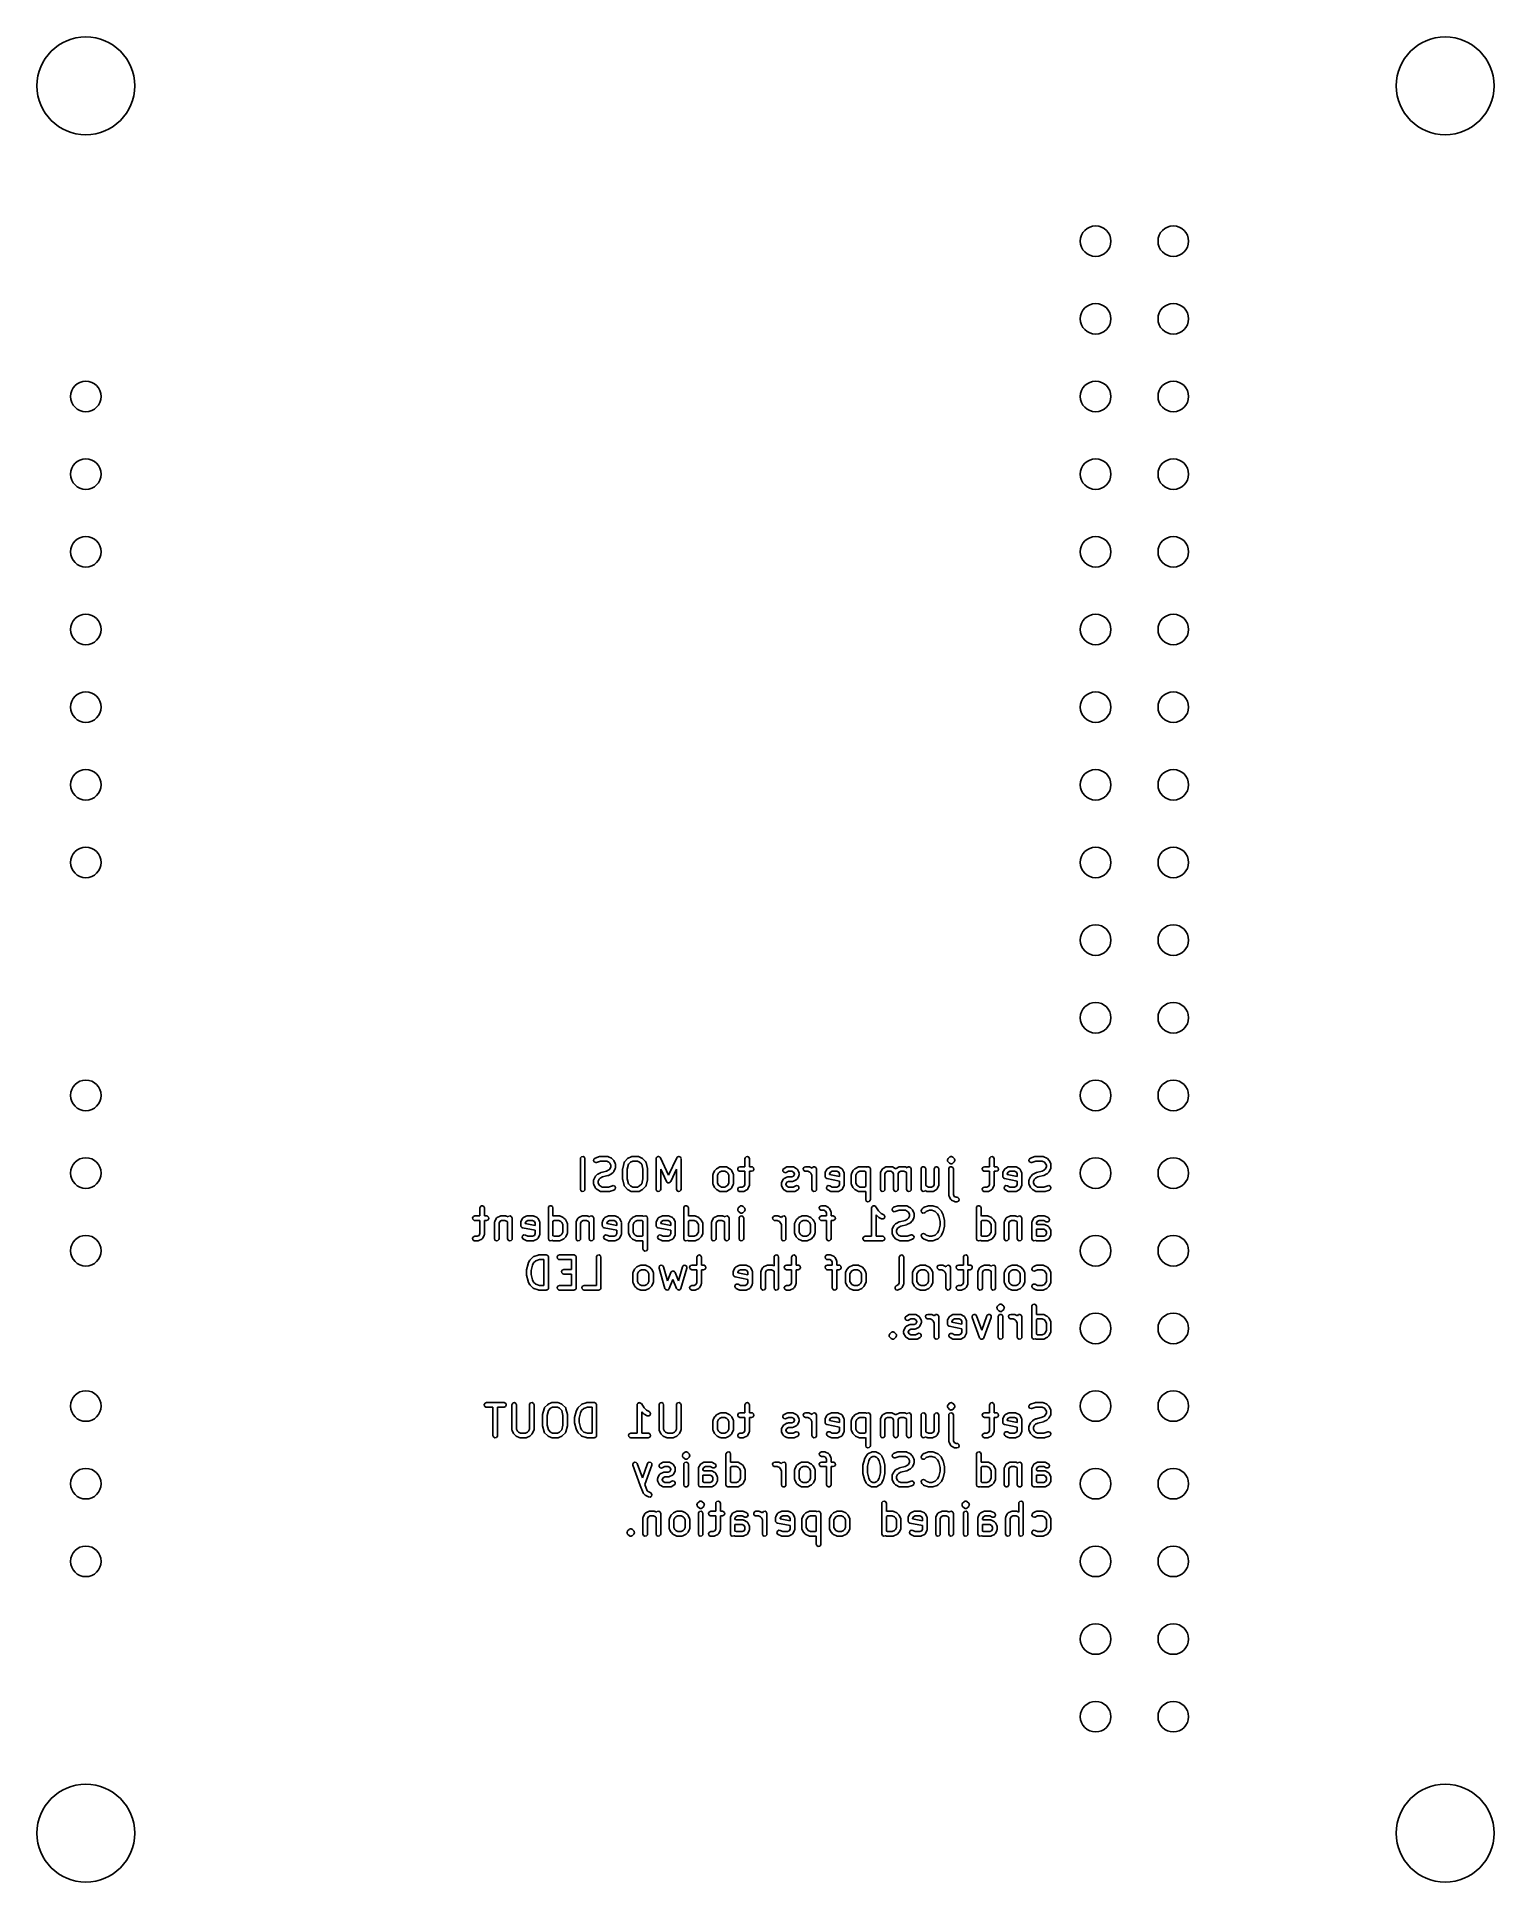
# Model space of a CAD drawing. Extents: x 127.8 to 175.4, y -127 to -66.7.
import ezdxf

# ---------------------------------------------------------------- set-up
doc = ezdxf.new("R2010")
doc.units = 0
doc.layers.add('BLACK', color=7, linetype='CONTINUOUS')

msp = doc.modelspace()

# ---------------------------------------------------------------- linework, layer by layer
at = {"layer": 'BLACK', "linetype": 'CONTINUOUS'}
for p, q in [((145.55, -103.383), (145.555, -103.358)), ((145.55, -104.383), (145.55, -103.383)), ((145.555, -103.358), (145.588, -103.318)), ((145.588, -103.318), (145.638, -103.309)), ((145.638, -103.309), (145.683, -103.335)), ((145.683, -103.335), (145.7, -103.383)), ((145.7, -103.383), (145.7, -104.383)), ((145.98, -103.442), (145.99, -103.392)), ((146.004, -103.487), (145.98, -103.442)), ((145.99, -103.392), (146.03, -103.36)), ((146.052, -103.506), (146.004, -103.487)), ((146.03, -103.36), (146.173, -103.312)), ((146.078, -103.502), (146.052, -103.506)), ((146.209, -103.458), (146.078, -103.502)), ((146.173, -103.312), (146.195, -103.309)), ((146.195, -103.309), (146.197, -103.308)), ((146.197, -103.308), (146.435, -103.308)), ((146.417, -103.458), (146.209, -103.458)), ((146.226, -103.834), (146.409, -103.789)), ((146.409, -103.789), (146.486, -103.75)), ((146.486, -103.493), (146.417, -103.458)), ((146.435, -103.308), (146.461, -103.313)), ((146.461, -103.313), (146.464, -103.316)), ((146.464, -103.316), (146.469, -103.316)), ((146.469, -103.316), (146.564, -103.364)), ((146.516, -103.523), (146.486, -103.493)), ((146.486, -103.75), (146.516, -103.72)), ((146.55, -103.592), (146.516, -103.523)), ((146.516, -103.72), (146.55, -103.651)), ((146.55, -103.651), (146.55, -103.592)), ((146.564, -103.364), (146.582, -103.377)), ((146.582, -103.377), (146.583, -103.378)), ((146.583, -103.378), (146.631, -103.426)), ((146.631, -103.426), (146.644, -103.444)), ((146.645, -103.798), (146.632, -103.816)), ((146.644, -103.444), (146.645, -103.445)), ((146.645, -103.445), (146.693, -103.54)), ((146.693, -103.703), (146.645, -103.798)), ((146.693, -103.54), (146.7, -103.565)), ((146.696, -103.695), (146.693, -103.698)), ((146.693, -103.698), (146.693, -103.703)), ((146.7, -103.669), (146.696, -103.695)), ((146.7, -103.565), (146.699, -103.57)), ((146.699, -103.57), (146.7, -103.574)), ((146.7, -103.574), (146.7, -103.669)), ((146.931, -103.717), (146.934, -103.702)), ((146.931, -104.05), (146.931, -103.717)), ((146.934, -103.699), (146.981, -103.508)), ((146.934, -103.702), (146.934, -103.699)), ((146.981, -103.508), (146.992, -103.484)), ((146.992, -103.484), (146.998, -103.48)), ((146.998, -103.48), (147.001, -103.473)), ((147.001, -103.473), (147.096, -103.378)), ((147.122, -103.565), (147.081, -103.726)), ((147.081, -103.726), (147.081, -104.041)), ((147.096, -103.378), (147.115, -103.365)), ((147.115, -103.365), (147.116, -103.364)), ((147.116, -103.364), (147.211, -103.316)), ((147.194, -103.493), (147.122, -103.565)), ((147.262, -103.458), (147.194, -103.493)), ((147.211, -103.316), (147.236, -103.309)), ((147.236, -103.309), (147.24, -103.31)), ((147.24, -103.31), (147.245, -103.308)), ((147.245, -103.308), (147.435, -103.308)), ((147.417, -103.458), (147.262, -103.458)), ((147.486, -103.493), (147.417, -103.458)), ((147.435, -103.308), (147.461, -103.313)), ((147.461, -103.313), (147.464, -103.316)), ((147.464, -103.316), (147.469, -103.316)), ((147.469, -103.316), (147.564, -103.364)), ((147.558, -103.565), (147.486, -103.493)), ((147.598, -103.726), (147.558, -103.565)), ((147.564, -103.364), (147.582, -103.377)), ((147.582, -103.377), (147.583, -103.378)), ((147.583, -103.378), (147.678, -103.473)), ((147.598, -104.041), (147.598, -103.726)), ((147.678, -103.473), (147.693, -103.495)), ((147.693, -103.495), (147.694, -103.502)), ((147.694, -103.502), (147.698, -103.508)), ((147.698, -103.508), (147.746, -103.699)), ((147.746, -103.699), (147.747, -103.713)), ((147.747, -103.713), (147.748, -103.717)), ((147.748, -103.717), (147.748, -104.05)), ((148.027, -103.383), (148.031, -103.358)), ((148.027, -104.383), (148.027, -103.383)), ((148.031, -103.358), (148.038, -103.35)), ((148.038, -103.35), (148.04, -103.34)), ((148.04, -103.34), (148.054, -103.331)), ((148.054, -103.331), (148.064, -103.318)), ((148.064, -103.318), (148.074, -103.317)), ((148.074, -103.317), (148.082, -103.311)), ((148.082, -103.311), (148.099, -103.312)), ((148.099, -103.312), (148.115, -103.309)), ((148.115, -103.309), (148.123, -103.315)), ((148.123, -103.315), (148.133, -103.315)), ((148.133, -103.315), (148.145, -103.327)), ((148.145, -103.327), (148.159, -103.335)), ((148.159, -103.335), (148.163, -103.345)), ((148.163, -103.345), (148.17, -103.352)), ((148.17, -103.352), (148.435, -103.92)), ((148.367, -104.129), (148.177, -103.721)), ((148.177, -103.721), (148.177, -104.383)), ((148.435, -103.92), (148.7, -103.352)), ((148.693, -103.721), (148.503, -104.129)), ((148.693, -104.383), (148.693, -103.721)), ((148.7, -103.352), (148.715, -103.33)), ((148.715, -103.33), (148.724, -103.326)), ((148.724, -103.326), (148.731, -103.318)), ((148.731, -103.318), (148.747, -103.316)), ((148.747, -103.316), (148.762, -103.309)), ((148.762, -103.309), (148.771, -103.311)), ((148.771, -103.311), (148.781, -103.309)), ((148.781, -103.309), (148.796, -103.318)), ((148.796, -103.318), (148.811, -103.322)), ((148.811, -103.322), (148.817, -103.33)), ((148.817, -103.33), (148.826, -103.335)), ((148.826, -103.335), (148.831, -103.351)), ((148.831, -103.351), (148.841, -103.364)), ((148.841, -103.364), (148.84, -103.374)), ((148.84, -103.374), (148.843, -103.383)), ((148.843, -103.383), (148.843, -104.383)), ((149.892, -103.874), (149.939, -103.778)), ((149.939, -103.778), (149.953, -103.76)), ((149.953, -103.759), (150.001, -103.711)), ((149.953, -103.76), (149.953, -103.759)), ((150.001, -103.711), (150.019, -103.698)), ((150.019, -103.698), (150.02, -103.697)), ((150.02, -103.697), (150.116, -103.65)), ((150.167, -103.792), (150.098, -103.826)), ((150.116, -103.65), (150.141, -103.642)), ((150.141, -103.642), (150.145, -103.643)), ((150.145, -103.643), (150.149, -103.642)), ((150.149, -103.642), (150.292, -103.642)), ((150.274, -103.792), (150.167, -103.792)), ((150.343, -103.826), (150.274, -103.792)), ((150.292, -103.642), (150.318, -103.646)), ((150.318, -103.646), (150.321, -103.649)), ((150.321, -103.649), (150.326, -103.65)), ((150.326, -103.65), (150.421, -103.697)), ((150.421, -103.697), (150.439, -103.711)), ((150.439, -103.711), (150.44, -103.711)), ((150.44, -103.711), (150.488, -103.759)), ((150.488, -103.759), (150.501, -103.777)), ((150.501, -103.777), (150.502, -103.778)), ((150.502, -103.778), (150.55, -103.874)), ((150.694, -103.704), (150.72, -103.659)), ((150.703, -103.754), (150.694, -103.704)), ((150.743, -103.787), (150.703, -103.754)), ((150.72, -103.659), (150.768, -103.642)), ((150.768, -103.792), (150.743, -103.787)), ((150.768, -103.642), (150.931, -103.642)), ((150.931, -103.792), (150.768, -103.792)), ((150.931, -103.383), (150.936, -103.358)), ((150.931, -103.642), (150.931, -103.383)), ((150.931, -104.223), (150.931, -103.792)), ((150.936, -103.358), (150.969, -103.318)), ((150.969, -103.318), (151.019, -103.309)), ((151.019, -103.309), (151.064, -103.335)), ((151.064, -103.335), (151.081, -103.383)), ((151.081, -103.383), (151.081, -103.642)), ((151.081, -103.642), (151.149, -103.642)), ((151.149, -103.792), (151.081, -103.792)), ((151.081, -103.792), (151.081, -104.241)), ((151.149, -103.642), (151.175, -103.646)), ((151.197, -103.774), (151.149, -103.792)), ((151.175, -103.646), (151.214, -103.679)), ((151.223, -103.73), (151.197, -103.774)), ((151.214, -103.679), (151.223, -103.73)), ((152.173, -103.786), (152.176, -103.734)), ((152.203, -103.827), (152.173, -103.786)), ((152.176, -103.734), (152.211, -103.697)), ((152.211, -103.697), (152.306, -103.65)), ((152.357, -103.792), (152.278, -103.831)), ((152.306, -103.65), (152.331, -103.642)), ((152.331, -103.642), (152.336, -103.643)), ((152.336, -103.643), (152.34, -103.642)), ((152.34, -103.642), (152.483, -103.642)), ((152.465, -103.792), (152.357, -103.792)), ((152.522, -103.82), (152.465, -103.792)), ((152.483, -103.642), (152.508, -103.646)), ((152.508, -103.646), (152.512, -103.649)), ((152.512, -103.649), (152.516, -103.65)), ((152.516, -103.65), (152.611, -103.697)), ((152.611, -103.697), (152.632, -103.713)), ((152.632, -103.713), (152.637, -103.723)), ((152.637, -103.723), (152.645, -103.731)), ((152.645, -103.731), (152.693, -103.826)), ((152.837, -103.704), (152.863, -103.659)), ((152.846, -103.754), (152.837, -103.704)), ((152.886, -103.787), (152.846, -103.754)), ((152.863, -103.659), (152.911, -103.642)), ((152.911, -103.792), (152.886, -103.787)), ((152.911, -103.642), (153.006, -103.642)), ((152.989, -103.792), (152.911, -103.792)), ((153.057, -103.826), (152.989, -103.792)), ((153.006, -103.642), (153.032, -103.646)), ((153.032, -103.646), (153.035, -103.649)), ((153.035, -103.649), (153.04, -103.65)), ((153.04, -103.65), (153.126, -103.693)), ((153.126, -103.691), (153.159, -103.652)), ((153.126, -103.693), (153.126, -103.691)), ((153.159, -103.652), (153.21, -103.643)), ((153.21, -103.643), (153.254, -103.668)), ((153.254, -103.668), (153.272, -103.717)), ((153.272, -103.717), (153.272, -104.383)), ((153.558, -103.826), (153.606, -103.731)), ((153.606, -103.731), (153.622, -103.71)), ((153.622, -103.71), (153.632, -103.705)), ((153.632, -103.705), (153.64, -103.697)), ((153.64, -103.697), (153.735, -103.65)), ((153.786, -103.792), (153.729, -103.82)), ((153.735, -103.65), (153.76, -103.642)), ((153.76, -103.642), (153.764, -103.643)), ((153.764, -103.643), (153.768, -103.642)), ((153.768, -103.642), (153.959, -103.642)), ((153.941, -103.792), (153.786, -103.792)), ((153.998, -103.82), (153.941, -103.792)), ((153.959, -103.642), (153.984, -103.646)), ((153.984, -103.646), (153.988, -103.649)), ((153.988, -103.649), (153.992, -103.65)), ((153.992, -103.65), (154.088, -103.697)), ((154.088, -103.697), (154.108, -103.713)), ((154.108, -103.713), (154.113, -103.723)), ((154.113, -103.723), (154.121, -103.731)), ((154.121, -103.731), (154.169, -103.826)), ((154.416, -103.874), (154.463, -103.778)), ((154.463, -103.778), (154.476, -103.76)), ((154.476, -103.76), (154.477, -103.759)), ((154.477, -103.759), (154.525, -103.711)), ((154.525, -103.711), (154.543, -103.698)), ((154.543, -103.698), (154.544, -103.697)), ((154.544, -103.697), (154.64, -103.65)), ((154.691, -103.792), (154.622, -103.826)), ((154.64, -103.65), (154.665, -103.642)), ((154.665, -103.642), (154.669, -103.643)), ((154.669, -103.643), (154.673, -103.642)), ((154.673, -103.642), (154.864, -103.642)), ((154.846, -103.792), (154.691, -103.792)), ((154.884, -103.811), (154.846, -103.792)), ((154.864, -103.642), (154.889, -103.646)), ((154.889, -103.646), (154.893, -103.649)), ((154.893, -103.649), (154.897, -103.65)), ((154.897, -103.65), (154.915, -103.659)), ((154.915, -103.659), (154.921, -103.652)), ((154.921, -103.652), (154.972, -103.643)), ((154.972, -103.643), (155.016, -103.668)), ((155.016, -103.668), (155.034, -103.717)), ((155.034, -103.717), (155.034, -104.717)), ((155.368, -103.826), (155.416, -103.731)), ((155.416, -103.731), (155.431, -103.71)), ((155.431, -103.71), (155.441, -103.705)), ((155.441, -103.705), (155.449, -103.697)), ((155.449, -103.697), (155.544, -103.65)), ((155.596, -103.792), (155.539, -103.82)), ((155.544, -103.65), (155.569, -103.642)), ((155.569, -103.642), (155.574, -103.643)), ((155.574, -103.643), (155.578, -103.642)), ((155.578, -103.642), (155.721, -103.642)), ((155.703, -103.792), (155.596, -103.792)), ((155.76, -103.82), (155.703, -103.792)), ((155.721, -103.642), (155.746, -103.646)), ((155.746, -103.646), (155.75, -103.649)), ((155.75, -103.649), (155.754, -103.65)), ((155.754, -103.65), (155.849, -103.697)), ((155.849, -103.697), (155.864, -103.708)), ((155.864, -103.708), (155.87, -103.705)), ((155.87, -103.705), (155.878, -103.697)), ((155.878, -103.697), (155.973, -103.65)), ((156.024, -103.792), (155.967, -103.82)), ((155.973, -103.65), (155.998, -103.642)), ((155.998, -103.642), (156.002, -103.643)), ((156.002, -103.643), (156.006, -103.642)), ((156.006, -103.642), (156.149, -103.642)), ((156.132, -103.792), (156.024, -103.792)), ((156.2, -103.826), (156.132, -103.792)), ((156.149, -103.642), (156.175, -103.646)), ((156.175, -103.646), (156.178, -103.649)), ((156.178, -103.649), (156.183, -103.65)), ((156.183, -103.65), (156.235, -103.676)), ((156.235, -103.676), (156.255, -103.652)), ((156.255, -103.652), (156.305, -103.643)), ((156.305, -103.643), (156.35, -103.668)), ((156.35, -103.668), (156.367, -103.717)), ((156.367, -103.717), (156.367, -104.383)), ((156.693, -103.717), (156.698, -103.691)), ((156.693, -104.383), (156.693, -103.717)), ((156.698, -103.691), (156.731, -103.652)), ((156.731, -103.652), (156.781, -103.643)), ((156.781, -103.643), (156.826, -103.668)), ((156.826, -103.668), (156.843, -103.717)), ((156.843, -103.717), (156.843, -104.257)), ((157.122, -103.717), (157.126, -103.691)), ((157.122, -104.223), (157.122, -103.717)), ((157.126, -103.691), (157.159, -103.652)), ((157.159, -103.652), (157.21, -103.643)), ((157.21, -103.643), (157.254, -103.668)), ((157.254, -103.668), (157.272, -103.717)), ((157.272, -103.717), (157.272, -104.241)), ((157.551, -103.424), (157.554, -103.418)), ((157.556, -103.443), (157.551, -103.424)), ((157.553, -103.412), (157.564, -103.396)), ((157.554, -103.418), (157.553, -103.412)), ((157.557, -103.463), (157.556, -103.443)), ((157.563, -103.471), (157.557, -103.463)), ((157.564, -103.474), (157.563, -103.471)), ((157.564, -103.396), (157.572, -103.378)), ((157.567, -103.476), (157.564, -103.474)), ((157.572, -103.484), (157.567, -103.476)), ((157.572, -103.378), (157.62, -103.33)), ((157.62, -103.532), (157.572, -103.484)), ((157.598, -103.717), (157.603, -103.691)), ((157.598, -104.574), (157.598, -103.717)), ((157.603, -103.691), (157.636, -103.652)), ((157.62, -103.33), (157.628, -103.325)), ((157.638, -103.54), (157.62, -103.532)), ((157.628, -103.325), (157.63, -103.322)), ((157.63, -103.322), (157.633, -103.321)), ((157.633, -103.321), (157.636, -103.318)), ((157.633, -103.321), (157.633, -103.321)), ((157.636, -103.318), (157.638, -103.318)), ((157.636, -103.652), (157.686, -103.643)), ((157.638, -103.318), (157.641, -103.315)), ((157.654, -103.551), (157.638, -103.54)), ((157.641, -103.315), (157.661, -103.314)), ((157.657, -103.551), (157.654, -103.551)), ((157.66, -103.552), (157.657, -103.551)), ((157.663, -103.552), (157.66, -103.552)), ((157.661, -103.314), (157.68, -103.309)), ((157.667, -103.553), (157.663, -103.552)), ((157.685, -103.548), (157.667, -103.553)), ((157.68, -103.309), (157.683, -103.31)), ((157.683, -103.31), (157.686, -103.309)), ((157.705, -103.547), (157.685, -103.548)), ((157.686, -103.309), (157.689, -103.311)), ((157.686, -103.643), (157.731, -103.668)), ((157.689, -103.311), (157.692, -103.311)), ((157.692, -103.311), (157.708, -103.322)), ((157.709, -103.544), (157.705, -103.547)), ((157.708, -103.322), (157.726, -103.33)), ((157.711, -103.544), (157.709, -103.544)), ((157.713, -103.541), (157.711, -103.544)), ((157.716, -103.54), (157.713, -103.541)), ((157.713, -103.541), (157.713, -103.541)), ((157.718, -103.537), (157.716, -103.54)), ((157.726, -103.532), (157.718, -103.537)), ((157.726, -103.33), (157.774, -103.378)), ((157.774, -103.484), (157.726, -103.532)), ((157.731, -103.668), (157.748, -103.717)), ((157.748, -103.717), (157.748, -104.556)), ((157.774, -103.378), (157.779, -103.386)), ((157.782, -103.466), (157.774, -103.484)), ((157.779, -103.386), (157.782, -103.388)), ((157.782, -103.388), (157.783, -103.391)), ((157.793, -103.45), (157.782, -103.466)), ((157.783, -103.391), (157.789, -103.399)), ((157.789, -103.399), (157.79, -103.419)), ((157.79, -103.419), (157.795, -103.438)), ((157.795, -103.438), (157.793, -103.444)), ((157.793, -103.444), (157.793, -103.45)), ((158.694, -103.704), (158.72, -103.659)), ((158.703, -103.754), (158.694, -103.704)), ((158.743, -103.787), (158.703, -103.754)), ((158.72, -103.659), (158.768, -103.642)), ((158.768, -103.792), (158.743, -103.787)), ((158.768, -103.642), (158.931, -103.642)), ((158.931, -103.792), (158.768, -103.792)), ((158.931, -103.383), (158.936, -103.358)), ((158.931, -103.642), (158.931, -103.383)), ((158.931, -104.223), (158.931, -103.792)), ((158.936, -103.358), (158.969, -103.318)), ((158.969, -103.318), (159.019, -103.309)), ((159.019, -103.309), (159.064, -103.335)), ((159.064, -103.335), (159.081, -103.383)), ((159.081, -103.383), (159.081, -103.642)), ((159.081, -103.642), (159.149, -103.642)), ((159.149, -103.792), (159.081, -103.792)), ((159.081, -103.792), (159.081, -104.241)), ((159.149, -103.642), (159.175, -103.646)), ((159.197, -103.774), (159.149, -103.792)), ((159.175, -103.646), (159.214, -103.679)), ((159.223, -103.73), (159.197, -103.774)), ((159.214, -103.679), (159.223, -103.73)), ((159.368, -103.826), (159.416, -103.731)), ((159.416, -103.731), (159.431, -103.71)), ((159.431, -103.71), (159.441, -103.705)), ((159.441, -103.705), (159.449, -103.697)), ((159.449, -103.697), (159.544, -103.65)), ((159.596, -103.792), (159.539, -103.82)), ((159.544, -103.65), (159.569, -103.642)), ((159.569, -103.642), (159.574, -103.643)), ((159.574, -103.643), (159.578, -103.642)), ((159.578, -103.642), (159.768, -103.642)), ((159.751, -103.792), (159.596, -103.792)), ((159.808, -103.82), (159.751, -103.792)), ((159.768, -103.642), (159.794, -103.646)), ((159.794, -103.646), (159.797, -103.649)), ((159.797, -103.649), (159.802, -103.65)), ((159.802, -103.65), (159.897, -103.697)), ((159.897, -103.697), (159.918, -103.713)), ((159.918, -103.713), (159.922, -103.723)), ((159.922, -103.723), (159.931, -103.731)), ((159.931, -103.731), (159.978, -103.826)), ((160.218, -103.442), (160.228, -103.392)), ((160.242, -103.487), (160.218, -103.442)), ((160.228, -103.392), (160.268, -103.36)), ((160.29, -103.506), (160.242, -103.487)), ((160.268, -103.36), (160.411, -103.312)), ((160.316, -103.502), (160.29, -103.506)), ((160.447, -103.458), (160.316, -103.502)), ((160.411, -103.312), (160.433, -103.309)), ((160.433, -103.309), (160.435, -103.308)), ((160.435, -103.308), (160.673, -103.308)), ((160.655, -103.458), (160.447, -103.458)), ((160.464, -103.834), (160.647, -103.789)), ((160.647, -103.789), (160.724, -103.75)), ((160.724, -103.493), (160.655, -103.458)), ((160.673, -103.308), (160.699, -103.313)), ((160.699, -103.313), (160.702, -103.316)), ((160.702, -103.316), (160.707, -103.316)), ((160.707, -103.316), (160.802, -103.364)), ((160.754, -103.523), (160.724, -103.493)), ((160.724, -103.75), (160.754, -103.72)), ((160.789, -103.592), (160.754, -103.523)), ((160.754, -103.72), (160.789, -103.651)), ((160.789, -103.651), (160.789, -103.592)), ((160.802, -103.364), (160.82, -103.377)), ((160.82, -103.377), (160.821, -103.378)), ((160.821, -103.378), (160.869, -103.426)), ((160.869, -103.426), (160.882, -103.444)), ((160.883, -103.798), (160.87, -103.816)), ((160.882, -103.444), (160.883, -103.445)), ((160.883, -103.445), (160.931, -103.54)), ((160.931, -103.703), (160.883, -103.798)), ((160.931, -103.54), (160.938, -103.565)), ((160.934, -103.695), (160.931, -103.698)), ((160.931, -103.698), (160.931, -103.703)), ((160.939, -103.669), (160.934, -103.695)), ((160.938, -103.565), (160.937, -103.57)), ((160.937, -103.57), (160.939, -103.574)), ((160.939, -103.574), (160.939, -103.669)), ((145.568, -104.432), (145.55, -104.383)), ((145.7, -104.383), (145.696, -104.409)), ((145.979, -104.098), (145.984, -104.072)), ((145.979, -104.193), (145.979, -104.098)), ((145.981, -104.197), (145.979, -104.193)), ((145.98, -104.201), (145.981, -104.197)), ((145.987, -104.226), (145.98, -104.201)), ((145.984, -104.072), (145.986, -104.069)), ((145.986, -104.069), (145.987, -104.064)), ((145.987, -104.064), (146.035, -103.969)), ((146.035, -104.322), (145.987, -104.226)), ((146.035, -103.969), (146.048, -103.951)), ((146.036, -104.323), (146.035, -104.322)), ((146.049, -104.341), (146.036, -104.323)), ((146.048, -103.951), (146.049, -103.949)), ((146.049, -103.949), (146.096, -103.902)), ((146.096, -104.389), (146.049, -104.341)), ((146.096, -103.902), (146.115, -103.889)), ((146.098, -104.389), (146.096, -104.389)), ((146.116, -104.403), (146.098, -104.389)), ((146.115, -103.889), (146.116, -103.888)), ((146.116, -103.888), (146.211, -103.84)), ((146.211, -104.45), (146.116, -104.403)), ((146.163, -104.047), (146.129, -104.115)), ((146.129, -104.115), (146.129, -104.175)), ((146.129, -104.175), (146.163, -104.244)), ((146.194, -104.016), (146.163, -104.047)), ((146.163, -104.244), (146.194, -104.274)), ((146.271, -103.978), (146.194, -104.016)), ((146.194, -104.274), (146.262, -104.308)), ((146.211, -103.84), (146.223, -103.836)), ((146.223, -103.836), (146.226, -103.834)), ((146.262, -104.308), (146.47, -104.308)), ((146.453, -103.932), (146.271, -103.978)), ((146.456, -103.93), (146.453, -103.932)), ((146.469, -103.927), (146.456, -103.93)), ((146.564, -103.879), (146.469, -103.927)), ((146.47, -104.308), (146.602, -104.265)), ((146.565, -103.878), (146.564, -103.879)), ((146.583, -103.865), (146.565, -103.878)), ((146.631, -103.817), (146.583, -103.865)), ((146.602, -104.265), (146.628, -104.261)), ((146.628, -104.261), (146.675, -104.28)), ((146.632, -103.816), (146.631, -103.817)), ((146.689, -104.375), (146.649, -104.407)), ((146.675, -104.28), (146.7, -104.325)), ((146.7, -104.325), (146.689, -104.375)), ((146.933, -104.053), (146.931, -104.05)), ((146.934, -104.068), (146.933, -104.053)), ((146.981, -104.259), (146.934, -104.068)), ((146.985, -104.265), (146.981, -104.259)), ((146.986, -104.272), (146.985, -104.265)), ((147.001, -104.294), (146.986, -104.272)), ((147.096, -104.389), (147.001, -104.294)), ((147.081, -104.041), (147.122, -104.202)), ((147.098, -104.389), (147.096, -104.389)), ((147.116, -104.403), (147.098, -104.389)), ((147.211, -104.45), (147.116, -104.403)), ((147.122, -104.202), (147.194, -104.274)), ((147.194, -104.274), (147.262, -104.308)), ((147.262, -104.308), (147.417, -104.308)), ((147.417, -104.308), (147.486, -104.274)), ((147.564, -104.403), (147.469, -104.45)), ((147.486, -104.274), (147.558, -104.202)), ((147.558, -104.202), (147.598, -104.041)), ((147.565, -104.402), (147.564, -104.403)), ((147.583, -104.389), (147.565, -104.402)), ((147.678, -104.294), (147.583, -104.389)), ((147.682, -104.287), (147.678, -104.294)), ((147.688, -104.282), (147.682, -104.287)), ((147.698, -104.259), (147.688, -104.282)), ((147.746, -104.068), (147.698, -104.259)), ((147.748, -104.05), (147.745, -104.065)), ((147.745, -104.065), (147.746, -104.068)), ((148.044, -104.432), (148.027, -104.383)), ((148.177, -104.383), (148.172, -104.409)), ((148.381, -104.143), (148.367, -104.129)), ((148.392, -104.159), (148.381, -104.143)), ((148.399, -104.161), (148.392, -104.159)), ((148.403, -104.166), (148.399, -104.161)), ((148.423, -104.167), (148.403, -104.166)), ((148.441, -104.172), (148.423, -104.167)), ((148.448, -104.169), (148.441, -104.172)), ((148.454, -104.17), (148.448, -104.169)), ((148.47, -104.159), (148.454, -104.17)), ((148.488, -104.151), (148.47, -104.159)), ((148.494, -104.143), (148.488, -104.151)), ((148.496, -104.141), (148.494, -104.143)), ((148.497, -104.137), (148.496, -104.141)), ((148.503, -104.129), (148.497, -104.137)), ((148.711, -104.432), (148.693, -104.383)), ((148.843, -104.383), (148.839, -104.409)), ((149.884, -103.907), (149.888, -103.882)), ((149.884, -104.193), (149.884, -103.907)), ((149.885, -104.197), (149.884, -104.193)), ((149.884, -104.201), (149.885, -104.197)), ((149.892, -104.226), (149.884, -104.201)), ((149.888, -103.882), (149.891, -103.878)), ((149.891, -103.878), (149.892, -103.874)), ((149.939, -104.322), (149.892, -104.226)), ((149.941, -104.323), (149.939, -104.322)), ((149.953, -104.341), (149.941, -104.323)), ((150.001, -104.389), (149.953, -104.341)), ((150.002, -104.389), (150.001, -104.389)), ((150.02, -104.403), (150.002, -104.389)), ((150.116, -104.45), (150.02, -104.403)), ((150.068, -103.856), (150.034, -103.925)), ((150.034, -103.925), (150.034, -104.175)), ((150.034, -104.175), (150.068, -104.244)), ((150.098, -103.826), (150.068, -103.856)), ((150.068, -104.244), (150.098, -104.274)), ((150.098, -104.274), (150.167, -104.308)), ((150.167, -104.308), (150.274, -104.308)), ((150.274, -104.308), (150.343, -104.274)), ((150.421, -104.403), (150.326, -104.45)), ((150.373, -103.856), (150.343, -103.826)), ((150.343, -104.274), (150.373, -104.244)), ((150.408, -103.925), (150.373, -103.856)), ((150.373, -104.244), (150.408, -104.175)), ((150.408, -104.175), (150.408, -103.925)), ((150.422, -104.402), (150.421, -104.403)), ((150.44, -104.389), (150.422, -104.402)), ((150.488, -104.341), (150.44, -104.389)), ((150.489, -104.34), (150.488, -104.341)), ((150.502, -104.322), (150.489, -104.34)), ((150.55, -104.226), (150.502, -104.322)), ((150.55, -103.874), (150.557, -103.899)), ((150.553, -104.219), (150.55, -104.222)), ((150.55, -104.222), (150.55, -104.226)), ((150.558, -104.193), (150.553, -104.219)), ((150.557, -103.899), (150.556, -103.903)), ((150.556, -103.903), (150.558, -103.907)), ((150.558, -103.907), (150.558, -104.193)), ((150.694, -104.37), (150.72, -104.326)), ((150.703, -104.421), (150.694, -104.37)), ((150.72, -104.326), (150.768, -104.308)), ((150.768, -104.308), (150.846, -104.308)), ((150.846, -104.308), (150.903, -104.28)), ((150.992, -104.403), (150.897, -104.45)), ((150.903, -104.28), (150.931, -104.223)), ((151, -104.395), (150.992, -104.403)), ((151.01, -104.39), (151, -104.395)), ((151.026, -104.369), (151.01, -104.39)), ((151.073, -104.274), (151.026, -104.369)), ((151.074, -104.27), (151.073, -104.274)), ((151.077, -104.266), (151.074, -104.27)), ((151.081, -104.241), (151.077, -104.266)), ((152.122, -104.193), (152.126, -104.167)), ((152.122, -104.241), (152.122, -104.193)), ((152.123, -104.245), (152.122, -104.241)), ((152.122, -104.249), (152.123, -104.245)), ((152.13, -104.274), (152.122, -104.249)), ((152.126, -104.167), (152.129, -104.164)), ((152.129, -104.164), (152.13, -104.159)), ((152.13, -104.159), (152.177, -104.064)), ((152.177, -104.369), (152.13, -104.274)), ((152.177, -104.064), (152.193, -104.043)), ((152.186, -104.377), (152.177, -104.369)), ((152.19, -104.387), (152.186, -104.377)), ((152.211, -104.403), (152.19, -104.387)), ((152.193, -104.043), (152.203, -104.039)), ((152.253, -103.839), (152.203, -103.827)), ((152.203, -104.039), (152.211, -104.031)), ((152.211, -104.031), (152.306, -103.983)), ((152.306, -104.45), (152.211, -104.403)), ((152.278, -103.831), (152.253, -103.839)), ((152.3, -104.154), (152.272, -104.211)), ((152.272, -104.211), (152.272, -104.223)), ((152.272, -104.223), (152.3, -104.28)), ((152.357, -104.125), (152.3, -104.154)), ((152.3, -104.28), (152.357, -104.308)), ((152.306, -103.983), (152.331, -103.976)), ((152.331, -103.976), (152.336, -103.977)), ((152.336, -103.977), (152.34, -103.975)), ((152.34, -103.975), (152.465, -103.975)), ((152.483, -104.125), (152.357, -104.125)), ((152.357, -104.308), (152.513, -104.308)), ((152.465, -103.975), (152.522, -103.947)), ((152.487, -104.123), (152.483, -104.125)), ((152.491, -104.125), (152.487, -104.123)), ((152.516, -104.117), (152.491, -104.125)), ((152.513, -104.308), (152.592, -104.269)), ((152.611, -104.069), (152.516, -104.117)), ((152.55, -103.877), (152.522, -103.82)), ((152.522, -103.947), (152.55, -103.889)), ((152.55, -103.889), (152.55, -103.877)), ((152.659, -104.403), (152.564, -104.45)), ((152.592, -104.269), (152.617, -104.261)), ((152.619, -104.061), (152.611, -104.069)), ((152.617, -104.261), (152.667, -104.273)), ((152.629, -104.057), (152.619, -104.061)), ((152.645, -104.036), (152.629, -104.057)), ((152.693, -103.941), (152.645, -104.036)), ((152.694, -104.366), (152.659, -104.403)), ((152.667, -104.273), (152.697, -104.314)), ((152.693, -103.826), (152.7, -103.851)), ((152.696, -103.933), (152.693, -103.936)), ((152.693, -103.936), (152.693, -103.941)), ((152.697, -104.314), (152.694, -104.366)), ((152.7, -103.907), (152.696, -103.933)), ((152.7, -103.851), (152.699, -103.855)), ((152.699, -103.855), (152.7, -103.86)), ((152.7, -103.86), (152.7, -103.907)), ((153.088, -103.856), (153.057, -103.826)), ((153.122, -103.925), (153.088, -103.856)), ((153.122, -104.383), (153.122, -103.925)), ((153.139, -104.432), (153.122, -104.383)), ((153.272, -104.383), (153.267, -104.409)), ((153.55, -103.86), (153.555, -103.834)), ((153.55, -103.955), (153.55, -103.86)), ((153.555, -103.966), (153.55, -103.955)), ((153.554, -103.979), (153.555, -103.966)), ((153.563, -103.99), (153.554, -103.979)), ((153.555, -103.834), (153.558, -103.83)), ((153.558, -103.83), (153.558, -103.826)), ((153.568, -104.003), (153.563, -103.99)), ((153.579, -104.009), (153.568, -104.003)), ((153.586, -104.019), (153.579, -104.009)), ((153.611, -104.028), (153.586, -104.019)), ((153.598, -104.34), (153.613, -104.291)), ((153.619, -104.387), (153.598, -104.34)), ((154.027, -104.112), (153.611, -104.028)), ((153.613, -104.291), (153.656, -104.263)), ((153.64, -104.403), (153.619, -104.387)), ((153.735, -104.45), (153.64, -104.403)), ((153.656, -104.263), (153.707, -104.269)), ((153.729, -103.82), (153.7, -103.877)), ((153.7, -103.877), (153.7, -103.893)), ((153.7, -103.893), (154.027, -103.959)), ((153.707, -104.269), (153.786, -104.308)), ((153.786, -104.308), (153.941, -104.308)), ((153.941, -104.308), (153.998, -104.28)), ((154.088, -104.403), (153.992, -104.45)), ((154.027, -103.877), (153.998, -103.82)), ((153.998, -104.28), (154.027, -104.223)), ((154.027, -103.959), (154.027, -103.877)), ((154.027, -104.223), (154.027, -104.112)), ((154.095, -104.395), (154.088, -104.403)), ((154.106, -104.39), (154.095, -104.395)), ((154.121, -104.369), (154.106, -104.39)), ((154.169, -104.274), (154.121, -104.369)), ((154.169, -103.826), (154.176, -103.851)), ((154.172, -104.266), (154.169, -104.27)), ((154.169, -104.27), (154.169, -104.274)), ((154.177, -104.241), (154.172, -104.266)), ((154.176, -103.851), (154.175, -103.855)), ((154.175, -103.855), (154.177, -103.86)), ((154.177, -103.86), (154.177, -104.241)), ((154.408, -103.907), (154.412, -103.882)), ((154.408, -104.193), (154.408, -103.907)), ((154.409, -104.197), (154.408, -104.193)), ((154.408, -104.201), (154.409, -104.197)), ((154.416, -104.226), (154.408, -104.201)), ((154.412, -103.882), (154.415, -103.878)), ((154.415, -103.878), (154.416, -103.874)), ((154.463, -104.322), (154.416, -104.226)), ((154.464, -104.323), (154.463, -104.322)), ((154.477, -104.341), (154.464, -104.323)), ((154.525, -104.389), (154.477, -104.341)), ((154.526, -104.389), (154.525, -104.389)), ((154.544, -104.403), (154.526, -104.389)), ((154.64, -104.45), (154.544, -104.403)), ((154.592, -103.856), (154.558, -103.925)), ((154.558, -103.925), (154.558, -104.175)), ((154.558, -104.175), (154.592, -104.244)), ((154.622, -103.826), (154.592, -103.856)), ((154.592, -104.244), (154.622, -104.274)), ((154.622, -104.274), (154.691, -104.308)), ((154.691, -104.308), (154.846, -104.308)), ((154.846, -104.308), (154.884, -104.289)), ((154.884, -104.289), (154.884, -103.811)), ((155.36, -103.86), (155.365, -103.834)), ((155.36, -104.383), (155.36, -103.86)), ((155.378, -104.432), (155.36, -104.383)), ((155.365, -103.834), (155.367, -103.83)), ((155.367, -103.83), (155.368, -103.826)), ((155.51, -104.383), (155.505, -104.409)), ((155.539, -103.82), (155.51, -103.877)), ((155.51, -103.877), (155.51, -104.383)), ((155.789, -103.877), (155.76, -103.82)), ((155.789, -104.383), (155.789, -103.877)), ((155.806, -104.432), (155.789, -104.383)), ((155.939, -104.383), (155.934, -104.409)), ((155.967, -103.82), (155.939, -103.877)), ((155.939, -103.877), (155.939, -104.383)), ((156.217, -103.843), (156.2, -103.826)), ((156.217, -104.383), (156.217, -103.843)), ((156.235, -104.432), (156.217, -104.383)), ((156.367, -104.383), (156.363, -104.409)), ((156.711, -104.432), (156.693, -104.383)), ((156.843, -104.257), (156.86, -104.274)), ((156.86, -104.274), (156.929, -104.308)), ((156.929, -104.308), (157.036, -104.308)), ((157.036, -104.308), (157.093, -104.28)), ((157.183, -104.403), (157.088, -104.45)), ((157.093, -104.28), (157.122, -104.223)), ((157.191, -104.395), (157.183, -104.403)), ((157.201, -104.39), (157.191, -104.395)), ((157.216, -104.369), (157.201, -104.39)), ((157.264, -104.274), (157.216, -104.369)), ((157.267, -104.266), (157.264, -104.27)), ((157.264, -104.27), (157.264, -104.274)), ((157.272, -104.241), (157.267, -104.266)), ((158.694, -104.37), (158.72, -104.326)), ((158.703, -104.421), (158.694, -104.37)), ((158.72, -104.326), (158.768, -104.308)), ((158.768, -104.308), (158.846, -104.308)), ((158.846, -104.308), (158.903, -104.28)), ((158.992, -104.403), (158.897, -104.45)), ((158.903, -104.28), (158.931, -104.223)), ((159, -104.395), (158.992, -104.403)), ((159.01, -104.39), (159, -104.395)), ((159.026, -104.369), (159.01, -104.39)), ((159.073, -104.274), (159.026, -104.369)), ((159.074, -104.27), (159.073, -104.274)), ((159.077, -104.266), (159.074, -104.27)), ((159.081, -104.241), (159.077, -104.266)), ((159.36, -103.86), (159.365, -103.834)), ((159.36, -103.955), (159.36, -103.86)), ((159.364, -103.966), (159.36, -103.955)), ((159.364, -103.979), (159.364, -103.966)), ((159.373, -103.99), (159.364, -103.979)), ((159.365, -103.834), (159.367, -103.83)), ((159.367, -103.83), (159.368, -103.826)), ((159.378, -104.003), (159.373, -103.99)), ((159.388, -104.009), (159.378, -104.003)), ((159.396, -104.019), (159.388, -104.009)), ((159.42, -104.028), (159.396, -104.019)), ((159.408, -104.34), (159.422, -104.291)), ((159.428, -104.387), (159.408, -104.34)), ((159.836, -104.112), (159.42, -104.028)), ((159.422, -104.291), (159.465, -104.263)), ((159.449, -104.403), (159.428, -104.387)), ((159.544, -104.45), (159.449, -104.403)), ((159.465, -104.263), (159.516, -104.269)), ((159.539, -103.82), (159.51, -103.877)), ((159.51, -103.877), (159.51, -103.893)), ((159.51, -103.893), (159.836, -103.959)), ((159.516, -104.269), (159.596, -104.308)), ((159.596, -104.308), (159.751, -104.308)), ((159.751, -104.308), (159.808, -104.28)), ((159.897, -104.403), (159.802, -104.45)), ((159.836, -103.877), (159.808, -103.82)), ((159.808, -104.28), (159.836, -104.223)), ((159.836, -103.959), (159.836, -103.877)), ((159.836, -104.223), (159.836, -104.112)), ((159.905, -104.395), (159.897, -104.403)), ((159.915, -104.39), (159.905, -104.395)), ((159.931, -104.369), (159.915, -104.39)), ((159.978, -104.274), (159.931, -104.369)), ((159.978, -103.826), (159.986, -103.851)), ((159.979, -104.27), (159.978, -104.274)), ((159.982, -104.266), (159.979, -104.27)), ((159.986, -104.241), (159.982, -104.266)), ((159.986, -103.851), (159.985, -103.855)), ((159.985, -103.855), (159.986, -103.86)), ((159.986, -103.86), (159.986, -104.241)), ((160.217, -104.098), (160.222, -104.072)), ((160.217, -104.193), (160.217, -104.098)), ((160.219, -104.197), (160.217, -104.193)), ((160.218, -104.201), (160.219, -104.197)), ((160.225, -104.226), (160.218, -104.201)), ((160.222, -104.072), (160.225, -104.069)), ((160.225, -104.064), (160.273, -103.969)), ((160.225, -104.069), (160.225, -104.064)), ((160.273, -104.322), (160.225, -104.226)), ((160.273, -103.969), (160.286, -103.951)), ((160.274, -104.323), (160.273, -104.322)), ((160.287, -104.341), (160.274, -104.323)), ((160.286, -103.951), (160.287, -103.949)), ((160.287, -103.949), (160.334, -103.902)), ((160.334, -104.389), (160.287, -104.341)), ((160.334, -103.902), (160.353, -103.889)), ((160.336, -104.389), (160.334, -104.389)), ((160.354, -104.403), (160.336, -104.389)), ((160.353, -103.889), (160.354, -103.888)), ((160.354, -103.888), (160.449, -103.84)), ((160.449, -104.45), (160.354, -104.403)), ((160.401, -104.047), (160.367, -104.115)), ((160.367, -104.115), (160.367, -104.175)), ((160.367, -104.175), (160.401, -104.244)), ((160.432, -104.016), (160.401, -104.047)), ((160.401, -104.244), (160.432, -104.274)), ((160.509, -103.978), (160.432, -104.016)), ((160.432, -104.274), (160.5, -104.308)), ((160.449, -103.84), (160.461, -103.836)), ((160.461, -103.836), (160.464, -103.834)), ((160.5, -104.308), (160.709, -104.308)), ((160.691, -103.932), (160.509, -103.978)), ((160.694, -103.93), (160.691, -103.932)), ((160.707, -103.927), (160.694, -103.93)), ((160.802, -103.879), (160.707, -103.927)), ((160.709, -104.308), (160.84, -104.265)), ((160.803, -103.878), (160.802, -103.879)), ((160.821, -103.865), (160.803, -103.878)), ((160.869, -103.817), (160.821, -103.865)), ((160.84, -104.265), (160.866, -104.261)), ((160.866, -104.261), (160.913, -104.28)), ((160.87, -103.816), (160.869, -103.817)), ((160.927, -104.375), (160.887, -104.407)), ((160.913, -104.28), (160.938, -104.325)), ((160.938, -104.325), (160.927, -104.375)), ((142.265, -104.993), (142.269, -104.968)), ((142.265, -105.252), (142.265, -104.993)), ((142.269, -104.968), (142.302, -104.928)), ((142.302, -104.928), (142.353, -104.919)), ((142.353, -104.919), (142.397, -104.945)), ((142.397, -104.945), (142.415, -104.993)), ((142.415, -104.993), (142.415, -105.252)), ((144.503, -104.993), (144.507, -104.968)), ((144.503, -105.993), (144.503, -104.993)), ((144.507, -104.968), (144.54, -104.928)), ((144.54, -104.928), (144.591, -104.919)), ((144.591, -104.919), (144.635, -104.945)), ((144.635, -104.945), (144.653, -104.993)), ((144.653, -104.993), (144.653, -105.256)), ((145.612, -104.457), (145.568, -104.432)), ((145.663, -104.448), (145.612, -104.457)), ((145.696, -104.409), (145.663, -104.448)), ((146.215, -104.451), (146.211, -104.45)), ((146.219, -104.454), (146.215, -104.451)), ((146.245, -104.458), (146.219, -104.454)), ((146.483, -104.458), (146.245, -104.458)), ((146.484, -104.458), (146.483, -104.458)), ((146.506, -104.455), (146.484, -104.458)), ((146.649, -104.407), (146.506, -104.455)), ((147.215, -104.451), (147.211, -104.45)), ((147.219, -104.454), (147.215, -104.451)), ((147.245, -104.458), (147.219, -104.454)), ((147.435, -104.458), (147.245, -104.458)), ((147.439, -104.457), (147.435, -104.458)), ((147.444, -104.458), (147.439, -104.457)), ((147.469, -104.45), (147.444, -104.458)), ((148.089, -104.457), (148.044, -104.432)), ((148.139, -104.448), (148.089, -104.457)), ((148.172, -104.409), (148.139, -104.448)), ((148.755, -104.457), (148.711, -104.432)), ((148.806, -104.448), (148.755, -104.457)), ((148.839, -104.409), (148.806, -104.448)), ((148.931, -104.993), (148.936, -104.968)), ((148.931, -105.993), (148.931, -104.993)), ((148.936, -104.968), (148.969, -104.928)), ((148.969, -104.928), (149.019, -104.919)), ((149.019, -104.919), (149.064, -104.945)), ((149.064, -104.945), (149.081, -104.993)), ((149.081, -104.993), (149.081, -105.256)), ((150.12, -104.451), (150.116, -104.45)), ((150.124, -104.454), (150.12, -104.451)), ((150.149, -104.458), (150.124, -104.454)), ((150.292, -104.458), (150.149, -104.458)), ((150.296, -104.457), (150.292, -104.458)), ((150.301, -104.458), (150.296, -104.457)), ((150.326, -104.45), (150.301, -104.458)), ((150.696, -105.022), (150.707, -105.006)), ((150.743, -104.454), (150.703, -104.421)), ((150.707, -105.006), (150.715, -104.988)), ((150.715, -104.988), (150.763, -104.94)), ((150.768, -104.458), (150.743, -104.454)), ((150.763, -104.94), (150.771, -104.935)), ((150.864, -104.458), (150.768, -104.458)), ((150.771, -104.935), (150.773, -104.932)), ((150.773, -104.932), (150.776, -104.931)), ((150.776, -104.931), (150.778, -104.928)), ((150.776, -104.931), (150.776, -104.931)), ((150.778, -104.928), (150.78, -104.928)), ((150.78, -104.928), (150.784, -104.925)), ((150.784, -104.925), (150.804, -104.924)), ((150.804, -104.924), (150.822, -104.919)), ((150.822, -104.919), (150.826, -104.92)), ((150.826, -104.92), (150.829, -104.919)), ((150.829, -104.919), (150.832, -104.921)), ((150.832, -104.921), (150.835, -104.921)), ((150.835, -104.921), (150.851, -104.932)), ((150.851, -104.932), (150.869, -104.94)), ((150.868, -104.457), (150.864, -104.458)), ((150.872, -104.458), (150.868, -104.457)), ((150.869, -104.94), (150.917, -104.988)), ((150.897, -104.45), (150.872, -104.458)), ((150.917, -104.988), (150.922, -104.996)), ((150.922, -104.996), (150.925, -104.998)), ((150.925, -104.998), (150.926, -105.001)), ((150.926, -105.001), (150.932, -105.009)), ((152.311, -104.451), (152.306, -104.45)), ((152.314, -104.454), (152.311, -104.451)), ((152.34, -104.458), (152.314, -104.454)), ((152.53, -104.458), (152.34, -104.458)), ((152.534, -104.457), (152.53, -104.458)), ((152.539, -104.458), (152.534, -104.457)), ((152.564, -104.45), (152.539, -104.458)), ((153.184, -104.457), (153.139, -104.432)), ((153.234, -104.448), (153.184, -104.457)), ((153.267, -104.409), (153.234, -104.448)), ((153.361, -104.98), (153.387, -104.936)), ((153.37, -105.031), (153.361, -104.98)), ((153.387, -104.936), (153.435, -104.918)), ((153.435, -104.918), (153.53, -104.918)), ((153.53, -104.918), (153.556, -104.923)), ((153.556, -104.923), (153.559, -104.926)), ((153.559, -104.926), (153.564, -104.926)), ((153.564, -104.926), (153.659, -104.974)), ((153.659, -104.974), (153.68, -104.989)), ((153.68, -104.989), (153.684, -105)), ((153.684, -105), (153.693, -105.007)), ((153.693, -105.007), (153.74, -105.103)), ((153.739, -104.451), (153.735, -104.45)), ((153.743, -104.454), (153.739, -104.451)), ((153.768, -104.458), (153.743, -104.454)), ((153.959, -104.458), (153.768, -104.458)), ((153.963, -104.457), (153.959, -104.458)), ((153.967, -104.458), (153.963, -104.457)), ((153.992, -104.45), (153.967, -104.458)), ((154.644, -104.451), (154.64, -104.45)), ((154.647, -104.454), (154.644, -104.451)), ((154.673, -104.458), (154.647, -104.454)), ((154.864, -104.458), (154.673, -104.458)), ((154.868, -104.457), (154.864, -104.458)), ((154.872, -104.458), (154.868, -104.457)), ((154.884, -104.454), (154.872, -104.458)), ((154.884, -104.717), (154.884, -104.454)), ((154.901, -104.765), (154.884, -104.717)), ((154.946, -104.791), (154.901, -104.765)), ((154.996, -104.782), (154.946, -104.791)), ((155.029, -104.742), (154.996, -104.782)), ((155.034, -104.717), (155.029, -104.742)), ((155.074, -104.993), (155.079, -104.968)), ((155.074, -105.918), (155.074, -104.993)), ((155.079, -104.968), (155.082, -104.964)), ((155.082, -104.96), (155.098, -104.945)), ((155.082, -104.964), (155.082, -104.96)), ((155.098, -104.945), (155.112, -104.928)), ((155.112, -104.928), (155.116, -104.928)), ((155.116, -104.928), (155.119, -104.925)), ((155.119, -104.925), (155.141, -104.923)), ((155.141, -104.923), (155.162, -104.919)), ((155.162, -104.919), (155.166, -104.922)), ((155.166, -104.922), (155.17, -104.921)), ((155.17, -104.921), (155.188, -104.934)), ((155.188, -104.934), (155.207, -104.945)), ((155.207, -104.945), (155.208, -104.949)), ((155.208, -104.949), (155.212, -104.952)), ((155.212, -104.952), (155.303, -105.088)), ((155.422, -104.457), (155.378, -104.432)), ((155.472, -104.448), (155.422, -104.457)), ((155.505, -104.409), (155.472, -104.448)), ((155.742, -105.052), (155.752, -105.002)), ((155.752, -105.002), (155.792, -104.97)), ((155.792, -104.97), (155.935, -104.922)), ((155.851, -104.457), (155.806, -104.432)), ((155.901, -104.448), (155.851, -104.457)), ((155.934, -104.409), (155.901, -104.448)), ((155.935, -104.922), (155.957, -104.919)), ((155.957, -104.919), (155.959, -104.918)), ((155.959, -104.918), (156.197, -104.918)), ((156.197, -104.918), (156.223, -104.923)), ((156.223, -104.923), (156.226, -104.926)), ((156.226, -104.926), (156.23, -104.926)), ((156.23, -104.926), (156.326, -104.974)), ((156.279, -104.457), (156.235, -104.432)), ((156.33, -104.448), (156.279, -104.457)), ((156.326, -104.974), (156.344, -104.987)), ((156.363, -104.409), (156.33, -104.448)), ((156.344, -104.987), (156.345, -104.988)), ((156.345, -104.988), (156.393, -105.036)), ((156.755, -104.457), (156.711, -104.432)), ((156.715, -105.036), (156.763, -104.988)), ((156.806, -104.448), (156.755, -104.457)), ((156.763, -104.988), (156.784, -104.973)), ((156.784, -104.973), (156.789, -104.973)), ((156.789, -104.973), (156.792, -104.97)), ((156.792, -104.97), (156.935, -104.922)), ((156.826, -104.425), (156.806, -104.448)), ((156.878, -104.45), (156.826, -104.425)), ((156.882, -104.451), (156.878, -104.45)), ((156.886, -104.454), (156.882, -104.451)), ((156.911, -104.458), (156.886, -104.454)), ((157.054, -104.458), (156.911, -104.458)), ((156.935, -104.922), (156.957, -104.919)), ((156.957, -104.919), (156.959, -104.918)), ((156.959, -104.918), (157.054, -104.918)), ((157.058, -104.457), (157.054, -104.458)), ((157.054, -104.918), (157.076, -104.922)), ((157.063, -104.458), (157.058, -104.457)), ((157.088, -104.45), (157.063, -104.458)), ((157.076, -104.922), (157.078, -104.922)), ((157.078, -104.922), (157.221, -104.97)), ((157.221, -104.97), (157.244, -104.982)), ((157.244, -104.982), (157.246, -104.986)), ((157.246, -104.986), (157.25, -104.988)), ((157.25, -104.988), (157.345, -105.083)), ((157.6, -104.578), (157.598, -104.574)), ((157.599, -104.582), (157.6, -104.578)), ((157.606, -104.607), (157.599, -104.582)), ((157.654, -104.703), (157.606, -104.607)), ((157.662, -104.71), (157.654, -104.703)), ((157.666, -104.721), (157.662, -104.71)), ((157.687, -104.736), (157.666, -104.721)), ((157.782, -104.784), (157.687, -104.736)), ((157.748, -104.556), (157.777, -104.613)), ((157.777, -104.613), (157.834, -104.642)), ((157.787, -104.784), (157.782, -104.784)), ((157.79, -104.787), (157.787, -104.784)), ((157.816, -104.792), (157.79, -104.787)), ((157.864, -104.792), (157.816, -104.792)), ((157.834, -104.642), (157.864, -104.642)), ((157.864, -104.642), (157.889, -104.646)), ((157.912, -104.774), (157.864, -104.792)), ((157.889, -104.646), (157.929, -104.679)), ((157.937, -104.73), (157.912, -104.774)), ((157.929, -104.679), (157.937, -104.73)), ((158.503, -104.993), (158.507, -104.968)), ((158.503, -105.993), (158.503, -104.993)), ((158.507, -104.968), (158.54, -104.928)), ((158.54, -104.928), (158.591, -104.919)), ((158.591, -104.919), (158.635, -104.945)), ((158.635, -104.945), (158.653, -104.993)), ((158.653, -104.993), (158.653, -105.256)), ((158.743, -104.454), (158.703, -104.421)), ((158.768, -104.458), (158.743, -104.454)), ((158.864, -104.458), (158.768, -104.458)), ((158.868, -104.457), (158.864, -104.458)), ((158.872, -104.458), (158.868, -104.457)), ((158.897, -104.45), (158.872, -104.458)), ((159.549, -104.451), (159.544, -104.45)), ((159.552, -104.454), (159.549, -104.451)), ((159.578, -104.458), (159.552, -104.454)), ((159.768, -104.458), (159.578, -104.458)), ((159.773, -104.457), (159.768, -104.458)), ((159.777, -104.458), (159.773, -104.457)), ((159.802, -104.45), (159.777, -104.458)), ((160.454, -104.451), (160.449, -104.45)), ((160.457, -104.454), (160.454, -104.451)), ((160.483, -104.458), (160.457, -104.454)), ((160.721, -104.458), (160.483, -104.458)), ((160.722, -104.458), (160.721, -104.458)), ((160.744, -104.455), (160.722, -104.458)), ((160.887, -104.407), (160.744, -104.455)), ((142.028, -105.314), (142.053, -105.269)), ((142.037, -105.364), (142.028, -105.314)), ((142.076, -105.397), (142.037, -105.364)), ((142.053, -105.269), (142.102, -105.252)), ((142.102, -105.402), (142.076, -105.397)), ((142.102, -105.252), (142.265, -105.252)), ((142.265, -105.402), (142.102, -105.402)), ((142.265, -105.833), (142.265, -105.402)), ((142.415, -105.252), (142.483, -105.252)), ((142.483, -105.402), (142.415, -105.402)), ((142.415, -105.402), (142.415, -105.851)), ((142.483, -105.252), (142.508, -105.256)), ((142.531, -105.384), (142.483, -105.402)), ((142.508, -105.256), (142.548, -105.289)), ((142.556, -105.34), (142.531, -105.384)), ((142.548, -105.289), (142.556, -105.34)), ((142.741, -105.47), (142.745, -105.444)), ((142.741, -105.993), (142.741, -105.47)), ((142.745, -105.444), (142.748, -105.44)), ((142.748, -105.44), (142.749, -105.436)), ((142.749, -105.436), (142.796, -105.341)), ((142.796, -105.341), (142.812, -105.32)), ((142.812, -105.32), (142.822, -105.315)), ((142.822, -105.315), (142.83, -105.307)), ((142.83, -105.307), (142.925, -105.26)), ((142.919, -105.43), (142.891, -105.487)), ((142.891, -105.487), (142.891, -105.993)), ((142.976, -105.402), (142.919, -105.43)), ((142.925, -105.26), (142.95, -105.252)), ((142.95, -105.252), (142.955, -105.253)), ((142.955, -105.253), (142.959, -105.252)), ((142.959, -105.252), (143.102, -105.252)), ((143.084, -105.402), (142.976, -105.402)), ((143.152, -105.436), (143.084, -105.402)), ((143.102, -105.252), (143.127, -105.256)), ((143.127, -105.256), (143.131, -105.259)), ((143.131, -105.259), (143.135, -105.26)), ((143.135, -105.26), (143.187, -105.286)), ((143.17, -105.453), (143.152, -105.436)), ((143.17, -105.993), (143.17, -105.453)), ((143.187, -105.286), (143.207, -105.262)), ((143.207, -105.262), (143.258, -105.253)), ((143.258, -105.253), (143.302, -105.278)), ((143.302, -105.278), (143.32, -105.327)), ((143.32, -105.327), (143.32, -105.993)), ((143.598, -105.47), (143.603, -105.444)), ((143.598, -105.565), (143.598, -105.47)), ((143.602, -105.576), (143.598, -105.565)), ((143.602, -105.589), (143.602, -105.576)), ((143.611, -105.6), (143.602, -105.589)), ((143.603, -105.444), (143.605, -105.44)), ((143.605, -105.44), (143.606, -105.436)), ((143.606, -105.436), (143.654, -105.341)), ((143.616, -105.613), (143.611, -105.6)), ((143.654, -105.341), (143.669, -105.32)), ((143.669, -105.32), (143.679, -105.315)), ((143.679, -105.315), (143.687, -105.307)), ((143.687, -105.307), (143.782, -105.26)), ((143.777, -105.43), (143.748, -105.487)), ((143.748, -105.487), (143.748, -105.503)), ((143.748, -105.503), (144.074, -105.569)), ((143.834, -105.402), (143.777, -105.43)), ((143.782, -105.26), (143.807, -105.252)), ((143.807, -105.252), (143.812, -105.253)), ((143.812, -105.253), (143.816, -105.252)), ((143.816, -105.252), (144.006, -105.252)), ((143.989, -105.402), (143.834, -105.402)), ((144.046, -105.43), (143.989, -105.402)), ((144.006, -105.252), (144.032, -105.256)), ((144.032, -105.256), (144.035, -105.259)), ((144.035, -105.259), (144.04, -105.26)), ((144.04, -105.26), (144.135, -105.307)), ((144.074, -105.487), (144.046, -105.43)), ((144.074, -105.569), (144.074, -105.487)), ((144.135, -105.307), (144.156, -105.323)), ((144.156, -105.323), (144.161, -105.333)), ((144.161, -105.333), (144.169, -105.341)), ((144.169, -105.341), (144.216, -105.436)), ((144.216, -105.436), (144.224, -105.461)), ((144.224, -105.461), (144.223, -105.465)), ((144.223, -105.465), (144.224, -105.47)), ((144.224, -105.47), (144.224, -105.851)), ((144.653, -105.256), (144.665, -105.252)), ((144.691, -105.402), (144.653, -105.421)), ((144.653, -105.421), (144.653, -105.899)), ((144.665, -105.252), (144.669, -105.253)), ((144.669, -105.253), (144.673, -105.252)), ((144.673, -105.252), (144.864, -105.252)), ((144.846, -105.402), (144.691, -105.402)), ((144.914, -105.436), (144.846, -105.402)), ((144.864, -105.252), (144.889, -105.256)), ((144.889, -105.256), (144.893, -105.259)), ((144.893, -105.259), (144.897, -105.26)), ((144.897, -105.26), (144.992, -105.307)), ((144.945, -105.466), (144.914, -105.436)), ((144.979, -105.535), (144.945, -105.466)), ((144.979, -105.785), (144.979, -105.535)), ((144.992, -105.307), (145.01, -105.321)), ((145.01, -105.321), (145.012, -105.321)), ((145.012, -105.321), (145.059, -105.369)), ((145.059, -105.369), (145.072, -105.387)), ((145.072, -105.387), (145.073, -105.388)), ((145.073, -105.388), (145.121, -105.484)), ((145.121, -105.484), (145.129, -105.509)), ((145.129, -105.509), (145.127, -105.513)), ((145.127, -105.513), (145.129, -105.517)), ((145.129, -105.517), (145.129, -105.803)), ((145.408, -105.47), (145.412, -105.444)), ((145.408, -105.993), (145.408, -105.47)), ((145.412, -105.444), (145.415, -105.44)), ((145.415, -105.44), (145.416, -105.436)), ((145.416, -105.436), (145.463, -105.341)), ((145.463, -105.341), (145.479, -105.32)), ((145.479, -105.32), (145.489, -105.315)), ((145.489, -105.315), (145.497, -105.307)), ((145.497, -105.307), (145.592, -105.26)), ((145.586, -105.43), (145.558, -105.487)), ((145.558, -105.487), (145.558, -105.993)), ((145.643, -105.402), (145.586, -105.43)), ((145.592, -105.26), (145.617, -105.252)), ((145.617, -105.252), (145.621, -105.253)), ((145.621, -105.253), (145.625, -105.252)), ((145.625, -105.252), (145.768, -105.252)), ((145.751, -105.402), (145.643, -105.402)), ((145.819, -105.436), (145.751, -105.402)), ((145.768, -105.252), (145.794, -105.256)), ((145.794, -105.256), (145.797, -105.259)), ((145.797, -105.259), (145.802, -105.26)), ((145.802, -105.26), (145.854, -105.286)), ((145.836, -105.453), (145.819, -105.436)), ((145.836, -105.993), (145.836, -105.453)), ((145.854, -105.286), (145.874, -105.262)), ((145.874, -105.262), (145.924, -105.253)), ((145.924, -105.253), (145.969, -105.278)), ((145.969, -105.278), (145.986, -105.327)), ((145.986, -105.327), (145.986, -105.993)), ((146.265, -105.47), (146.269, -105.444)), ((146.265, -105.565), (146.265, -105.47)), ((146.269, -105.576), (146.265, -105.565)), ((146.269, -105.444), (146.272, -105.44)), ((146.269, -105.589), (146.269, -105.576)), ((146.277, -105.6), (146.269, -105.589)), ((146.272, -105.44), (146.273, -105.436)), ((146.273, -105.436), (146.32, -105.341)), ((146.282, -105.613), (146.277, -105.6)), ((146.32, -105.341), (146.336, -105.32)), ((146.336, -105.32), (146.346, -105.315)), ((146.346, -105.315), (146.354, -105.307)), ((146.354, -105.307), (146.449, -105.26)), ((146.443, -105.43), (146.415, -105.487)), ((146.415, -105.487), (146.415, -105.503)), ((146.415, -105.503), (146.741, -105.569)), ((146.5, -105.402), (146.443, -105.43)), ((146.449, -105.26), (146.474, -105.252)), ((146.474, -105.252), (146.478, -105.253)), ((146.478, -105.253), (146.483, -105.252)), ((146.483, -105.252), (146.673, -105.252)), ((146.655, -105.402), (146.5, -105.402)), ((146.712, -105.43), (146.655, -105.402)), ((146.673, -105.252), (146.699, -105.256)), ((146.699, -105.256), (146.702, -105.259)), ((146.702, -105.259), (146.707, -105.26)), ((146.707, -105.26), (146.802, -105.307)), ((146.741, -105.487), (146.712, -105.43)), ((146.741, -105.569), (146.741, -105.487)), ((146.802, -105.307), (146.823, -105.323)), ((146.823, -105.323), (146.827, -105.333)), ((146.827, -105.333), (146.835, -105.341)), ((146.835, -105.341), (146.883, -105.436)), ((146.883, -105.436), (146.89, -105.461)), ((146.89, -105.461), (146.889, -105.465)), ((146.889, -105.465), (146.891, -105.47)), ((146.891, -105.47), (146.891, -105.851)), ((147.122, -105.517), (147.126, -105.492)), ((147.122, -105.803), (147.122, -105.517)), ((147.126, -105.492), (147.129, -105.488)), ((147.129, -105.488), (147.13, -105.484)), ((147.13, -105.484), (147.177, -105.388)), ((147.177, -105.388), (147.191, -105.37)), ((147.191, -105.369), (147.239, -105.321)), ((147.191, -105.37), (147.191, -105.369)), ((147.239, -105.321), (147.257, -105.308)), ((147.257, -105.308), (147.259, -105.307)), ((147.259, -105.307), (147.354, -105.26)), ((147.306, -105.466), (147.272, -105.535)), ((147.272, -105.535), (147.272, -105.785)), ((147.337, -105.436), (147.306, -105.466)), ((147.405, -105.402), (147.337, -105.436)), ((147.354, -105.26), (147.379, -105.252)), ((147.379, -105.252), (147.383, -105.253)), ((147.383, -105.253), (147.387, -105.252)), ((147.387, -105.252), (147.578, -105.252)), ((147.56, -105.402), (147.405, -105.402)), ((147.598, -105.421), (147.56, -105.402)), ((147.578, -105.252), (147.603, -105.256)), ((147.598, -105.899), (147.598, -105.421)), ((147.603, -105.256), (147.607, -105.259)), ((147.607, -105.259), (147.611, -105.26)), ((147.611, -105.26), (147.63, -105.269)), ((147.63, -105.269), (147.636, -105.262)), ((147.636, -105.262), (147.686, -105.253)), ((147.686, -105.253), (147.731, -105.278)), ((147.731, -105.278), (147.748, -105.327)), ((147.748, -105.327), (147.748, -106.327)), ((148.027, -105.47), (148.031, -105.444)), ((148.027, -105.565), (148.027, -105.47)), ((148.031, -105.576), (148.027, -105.565)), ((148.031, -105.444), (148.034, -105.44)), ((148.031, -105.589), (148.031, -105.576)), ((148.039, -105.6), (148.031, -105.589)), ((148.034, -105.44), (148.035, -105.436)), ((148.035, -105.436), (148.082, -105.341)), ((148.044, -105.613), (148.039, -105.6)), ((148.082, -105.341), (148.098, -105.32)), ((148.098, -105.32), (148.108, -105.315)), ((148.108, -105.315), (148.116, -105.307)), ((148.116, -105.307), (148.211, -105.26)), ((148.205, -105.43), (148.177, -105.487)), ((148.177, -105.487), (148.177, -105.503)), ((148.177, -105.503), (148.503, -105.569)), ((148.262, -105.402), (148.205, -105.43)), ((148.211, -105.26), (148.236, -105.252)), ((148.236, -105.252), (148.24, -105.253)), ((148.24, -105.253), (148.245, -105.252)), ((148.245, -105.252), (148.435, -105.252)), ((148.417, -105.402), (148.262, -105.402)), ((148.474, -105.43), (148.417, -105.402)), ((148.435, -105.252), (148.461, -105.256)), ((148.461, -105.256), (148.464, -105.259)), ((148.464, -105.259), (148.469, -105.26)), ((148.469, -105.26), (148.564, -105.307)), ((148.503, -105.487), (148.474, -105.43)), ((148.503, -105.569), (148.503, -105.487)), ((148.564, -105.307), (148.585, -105.323)), ((148.585, -105.323), (148.589, -105.333)), ((148.589, -105.333), (148.597, -105.341)), ((148.597, -105.341), (148.645, -105.436)), ((148.645, -105.436), (148.652, -105.461)), ((148.652, -105.461), (148.651, -105.465)), ((148.651, -105.465), (148.653, -105.47)), ((148.653, -105.47), (148.653, -105.851)), ((149.081, -105.256), (149.093, -105.252)), ((149.119, -105.402), (149.081, -105.421)), ((149.081, -105.421), (149.081, -105.899)), ((149.093, -105.252), (149.097, -105.253)), ((149.097, -105.253), (149.102, -105.252)), ((149.102, -105.252), (149.292, -105.252)), ((149.274, -105.402), (149.119, -105.402)), ((149.343, -105.436), (149.274, -105.402)), ((149.292, -105.252), (149.318, -105.256)), ((149.318, -105.256), (149.321, -105.259)), ((149.321, -105.259), (149.326, -105.26)), ((149.326, -105.26), (149.421, -105.307)), ((149.373, -105.466), (149.343, -105.436)), ((149.408, -105.535), (149.373, -105.466)), ((149.408, -105.785), (149.408, -105.535)), ((149.421, -105.307), (149.439, -105.321)), ((149.439, -105.321), (149.44, -105.321)), ((149.44, -105.321), (149.488, -105.369)), ((149.488, -105.369), (149.501, -105.387)), ((149.501, -105.387), (149.502, -105.388)), ((149.502, -105.388), (149.55, -105.484)), ((149.55, -105.484), (149.557, -105.509)), ((149.557, -105.509), (149.556, -105.513)), ((149.556, -105.513), (149.558, -105.517)), ((149.558, -105.517), (149.558, -105.803)), ((149.836, -105.47), (149.841, -105.444)), ((149.836, -105.993), (149.836, -105.47)), ((149.841, -105.444), (149.844, -105.44)), ((149.844, -105.436), (149.892, -105.341)), ((149.844, -105.44), (149.844, -105.436)), ((149.892, -105.341), (149.907, -105.32)), ((149.907, -105.32), (149.918, -105.315)), ((149.918, -105.315), (149.925, -105.307)), ((149.925, -105.307), (150.02, -105.26)), ((150.015, -105.43), (149.986, -105.487)), ((149.986, -105.487), (149.986, -105.993)), ((150.072, -105.402), (150.015, -105.43)), ((150.02, -105.26), (150.045, -105.252)), ((150.045, -105.252), (150.05, -105.253)), ((150.05, -105.253), (150.054, -105.252)), ((150.054, -105.252), (150.197, -105.252)), ((150.179, -105.402), (150.072, -105.402)), ((150.248, -105.436), (150.179, -105.402)), ((150.197, -105.252), (150.223, -105.256)), ((150.223, -105.256), (150.226, -105.259)), ((150.226, -105.259), (150.23, -105.26)), ((150.23, -105.26), (150.282, -105.286)), ((150.265, -105.453), (150.248, -105.436)), ((150.265, -105.993), (150.265, -105.453)), ((150.282, -105.286), (150.302, -105.262)), ((150.302, -105.262), (150.353, -105.253)), ((150.353, -105.253), (150.397, -105.278)), ((150.397, -105.278), (150.415, -105.327)), ((150.415, -105.327), (150.415, -105.993)), ((150.694, -105.034), (150.696, -105.028)), ((150.699, -105.053), (150.694, -105.034)), ((150.696, -105.028), (150.696, -105.022)), ((150.7, -105.073), (150.699, -105.053)), ((150.706, -105.081), (150.7, -105.073)), ((150.707, -105.084), (150.706, -105.081)), ((150.71, -105.086), (150.707, -105.084)), ((150.715, -105.094), (150.71, -105.086)), ((150.763, -105.142), (150.715, -105.094)), ((150.741, -105.327), (150.745, -105.301)), ((150.741, -105.993), (150.741, -105.327)), ((150.745, -105.301), (150.778, -105.262)), ((150.781, -105.15), (150.763, -105.142)), ((150.778, -105.262), (150.829, -105.253)), ((150.797, -105.161), (150.781, -105.15)), ((150.8, -105.161), (150.797, -105.161)), ((150.803, -105.162), (150.8, -105.161)), ((150.806, -105.162), (150.803, -105.162)), ((150.809, -105.163), (150.806, -105.162)), ((150.828, -105.158), (150.809, -105.163)), ((150.848, -105.157), (150.828, -105.158)), ((150.829, -105.253), (150.873, -105.278)), ((150.851, -105.154), (150.848, -105.157)), ((150.853, -105.154), (150.851, -105.154)), ((150.856, -105.151), (150.853, -105.154)), ((150.859, -105.15), (150.856, -105.151)), ((150.856, -105.151), (150.856, -105.151)), ((150.861, -105.147), (150.859, -105.15)), ((150.869, -105.142), (150.861, -105.147)), ((150.917, -105.094), (150.869, -105.142)), ((150.873, -105.278), (150.891, -105.327)), ((150.891, -105.327), (150.891, -105.993)), ((150.925, -105.076), (150.917, -105.094)), ((150.936, -105.06), (150.925, -105.076)), ((150.932, -105.009), (150.933, -105.029)), ((150.933, -105.029), (150.938, -105.048)), ((150.938, -105.048), (150.935, -105.054)), ((150.935, -105.054), (150.936, -105.06)), ((151.837, -105.314), (151.863, -105.269)), ((151.846, -105.364), (151.837, -105.314)), ((151.886, -105.397), (151.846, -105.364)), ((151.863, -105.269), (151.911, -105.252)), ((151.911, -105.402), (151.886, -105.397)), ((151.911, -105.252), (152.006, -105.252)), ((151.989, -105.402), (151.911, -105.402)), ((152.057, -105.436), (151.989, -105.402)), ((152.006, -105.252), (152.032, -105.256)), ((152.032, -105.256), (152.035, -105.259)), ((152.035, -105.259), (152.04, -105.26)), ((152.04, -105.26), (152.126, -105.303)), ((152.088, -105.466), (152.057, -105.436)), ((152.122, -105.535), (152.088, -105.466)), ((152.122, -105.993), (152.122, -105.535)), ((152.126, -105.301), (152.159, -105.262)), ((152.126, -105.303), (152.126, -105.301)), ((152.159, -105.262), (152.21, -105.253)), ((152.21, -105.253), (152.254, -105.278)), ((152.254, -105.278), (152.272, -105.327)), ((152.272, -105.327), (152.272, -105.993)), ((152.55, -105.517), (152.555, -105.492)), ((152.55, -105.803), (152.55, -105.517)), ((152.555, -105.492), (152.558, -105.488)), ((152.558, -105.484), (152.606, -105.388)), ((152.558, -105.488), (152.558, -105.484)), ((152.606, -105.388), (152.619, -105.37)), ((152.619, -105.37), (152.62, -105.369)), ((152.62, -105.369), (152.668, -105.321)), ((152.668, -105.321), (152.686, -105.308)), ((152.686, -105.308), (152.687, -105.307)), ((152.687, -105.307), (152.782, -105.26)), ((152.735, -105.466), (152.7, -105.535)), ((152.7, -105.535), (152.7, -105.785)), ((152.765, -105.436), (152.735, -105.466)), ((152.834, -105.402), (152.765, -105.436)), ((152.782, -105.26), (152.807, -105.252)), ((152.807, -105.252), (152.812, -105.253)), ((152.812, -105.253), (152.816, -105.252)), ((152.816, -105.252), (152.959, -105.252)), ((152.941, -105.402), (152.834, -105.402)), ((153.01, -105.436), (152.941, -105.402)), ((152.959, -105.252), (152.984, -105.256)), ((152.984, -105.256), (152.988, -105.259)), ((152.988, -105.259), (152.992, -105.26)), ((152.992, -105.26), (153.088, -105.307)), ((153.04, -105.466), (153.01, -105.436)), ((153.074, -105.535), (153.04, -105.466)), ((153.074, -105.785), (153.074, -105.535)), ((153.088, -105.307), (153.106, -105.321)), ((153.106, -105.321), (153.107, -105.321)), ((153.107, -105.321), (153.155, -105.369)), ((153.155, -105.369), (153.168, -105.387)), ((153.168, -105.387), (153.169, -105.388)), ((153.169, -105.388), (153.216, -105.484)), ((153.216, -105.484), (153.224, -105.509)), ((153.224, -105.509), (153.223, -105.513)), ((153.223, -105.513), (153.224, -105.517)), ((153.224, -105.517), (153.224, -105.803)), ((153.361, -105.314), (153.387, -105.269)), ((153.37, -105.364), (153.361, -105.314)), ((153.409, -105.064), (153.37, -105.031)), ((153.409, -105.397), (153.37, -105.364)), ((153.387, -105.269), (153.435, -105.252)), ((153.435, -105.068), (153.409, -105.064)), ((153.435, -105.402), (153.409, -105.397)), ((153.513, -105.068), (153.435, -105.068)), ((153.435, -105.252), (153.598, -105.252)), ((153.598, -105.402), (153.435, -105.402)), ((153.57, -105.097), (153.513, -105.068)), ((153.598, -105.154), (153.57, -105.097)), ((153.598, -105.252), (153.598, -105.154)), ((153.598, -105.993), (153.598, -105.402)), ((153.74, -105.103), (153.748, -105.128)), ((153.748, -105.128), (153.747, -105.132)), ((153.747, -105.132), (153.748, -105.136)), ((153.748, -105.136), (153.748, -105.252)), ((153.748, -105.252), (153.816, -105.252)), ((153.816, -105.402), (153.748, -105.402)), ((153.748, -105.402), (153.748, -105.993)), ((153.816, -105.252), (153.842, -105.256)), ((153.864, -105.384), (153.816, -105.402)), ((153.842, -105.256), (153.881, -105.289)), ((153.89, -105.34), (153.864, -105.384)), ((153.881, -105.289), (153.89, -105.34)), ((155.287, -105.284), (155.224, -105.222)), ((155.224, -105.222), (155.224, -105.918)), ((155.288, -105.285), (155.287, -105.284)), ((155.306, -105.299), (155.288, -105.285)), ((155.303, -105.088), (155.384, -105.17)), ((155.401, -105.346), (155.306, -105.299)), ((155.384, -105.17), (155.469, -105.212)), ((155.452, -105.352), (155.401, -105.346)), ((155.495, -105.324), (155.452, -105.352)), ((155.469, -105.212), (155.489, -105.228)), ((155.489, -105.228), (155.51, -105.275)), ((155.51, -105.275), (155.495, -105.324)), ((155.766, -105.097), (155.742, -105.052)), ((155.749, -105.674), (155.796, -105.579)), ((155.814, -105.116), (155.766, -105.097)), ((155.796, -105.579), (155.81, -105.561)), ((155.81, -105.561), (155.811, -105.559)), ((155.811, -105.559), (155.858, -105.512)), ((155.84, -105.112), (155.814, -105.116)), ((155.971, -105.068), (155.84, -105.112)), ((155.858, -105.512), (155.877, -105.499)), ((155.877, -105.499), (155.878, -105.498)), ((155.878, -105.498), (155.973, -105.45)), ((156.033, -105.588), (155.956, -105.626)), ((156.179, -105.068), (155.971, -105.068)), ((155.973, -105.45), (155.985, -105.446)), ((155.985, -105.446), (155.988, -105.444)), ((155.988, -105.444), (156.171, -105.399)), ((156.215, -105.542), (156.033, -105.588)), ((156.171, -105.399), (156.248, -105.36)), ((156.248, -105.103), (156.179, -105.068)), ((156.218, -105.54), (156.215, -105.542)), ((156.23, -105.537), (156.218, -105.54)), ((156.326, -105.489), (156.23, -105.537)), ((156.278, -105.133), (156.248, -105.103)), ((156.248, -105.36), (156.278, -105.33)), ((156.312, -105.202), (156.278, -105.133)), ((156.278, -105.33), (156.312, -105.261)), ((156.312, -105.261), (156.312, -105.202)), ((156.327, -105.488), (156.326, -105.489)), ((156.345, -105.475), (156.327, -105.488)), ((156.393, -105.427), (156.345, -105.475)), ((156.393, -105.036), (156.406, -105.054)), ((156.407, -105.408), (156.393, -105.426)), ((156.393, -105.426), (156.393, -105.427)), ((156.406, -105.054), (156.407, -105.055)), ((156.407, -105.055), (156.454, -105.15)), ((156.454, -105.313), (156.407, -105.408)), ((156.454, -105.15), (156.462, -105.175)), ((156.455, -105.308), (156.454, -105.313)), ((156.458, -105.305), (156.455, -105.308)), ((156.462, -105.279), (156.458, -105.305)), ((156.462, -105.175), (156.461, -105.18)), ((156.461, -105.18), (156.462, -105.184)), ((156.462, -105.184), (156.462, -105.279)), ((156.694, -105.082), (156.715, -105.036)), ((156.707, -105.132), (156.694, -105.082)), ((156.749, -105.161), (156.707, -105.132)), ((156.8, -105.157), (156.749, -105.161)), ((156.821, -105.142), (156.8, -105.157)), ((156.856, -105.107), (156.821, -105.142)), ((156.971, -105.068), (156.856, -105.107)), ((157.042, -105.068), (156.971, -105.068)), ((157.156, -105.107), (157.042, -105.068)), ((157.23, -105.181), (157.156, -105.107)), ((157.269, -105.258), (157.23, -105.181)), ((157.312, -105.431), (157.269, -105.258)), ((157.269, -105.729), (157.312, -105.556)), ((157.312, -105.556), (157.312, -105.431)), ((157.345, -105.083), (157.358, -105.102)), ((157.358, -105.102), (157.359, -105.103)), ((157.359, -105.103), (157.407, -105.198)), ((157.407, -105.198), (157.411, -105.21)), ((157.411, -105.21), (157.413, -105.213)), ((157.413, -105.213), (157.46, -105.404)), ((157.46, -105.583), (157.413, -105.773)), ((157.46, -105.404), (157.461, -105.419)), ((157.462, -105.565), (157.46, -105.58)), ((157.46, -105.58), (157.46, -105.583)), ((157.461, -105.419), (157.462, -105.422)), ((157.462, -105.422), (157.462, -105.565)), ((158.653, -105.256), (158.665, -105.252)), ((158.691, -105.402), (158.653, -105.421)), ((158.653, -105.421), (158.653, -105.899)), ((158.665, -105.252), (158.669, -105.253)), ((158.669, -105.253), (158.673, -105.252)), ((158.673, -105.252), (158.864, -105.252)), ((158.846, -105.402), (158.691, -105.402)), ((158.914, -105.436), (158.846, -105.402)), ((158.864, -105.252), (158.889, -105.256)), ((158.889, -105.256), (158.893, -105.259)), ((158.893, -105.259), (158.897, -105.26)), ((158.897, -105.26), (158.992, -105.307)), ((158.945, -105.466), (158.914, -105.436)), ((158.979, -105.535), (158.945, -105.466)), ((158.979, -105.785), (158.979, -105.535)), ((158.992, -105.307), (159.01, -105.321)), ((159.01, -105.321), (159.012, -105.321)), ((159.012, -105.321), (159.059, -105.369)), ((159.059, -105.369), (159.072, -105.387)), ((159.072, -105.387), (159.073, -105.388)), ((159.073, -105.388), (159.121, -105.484)), ((159.121, -105.484), (159.129, -105.509)), ((159.129, -105.509), (159.127, -105.513)), ((159.127, -105.513), (159.129, -105.517)), ((159.129, -105.517), (159.129, -105.803)), ((159.408, -105.47), (159.412, -105.444)), ((159.408, -105.993), (159.408, -105.47)), ((159.412, -105.444), (159.415, -105.44)), ((159.415, -105.44), (159.416, -105.436)), ((159.416, -105.436), (159.463, -105.341)), ((159.463, -105.341), (159.479, -105.32)), ((159.479, -105.32), (159.489, -105.315)), ((159.489, -105.315), (159.497, -105.307)), ((159.497, -105.307), (159.592, -105.26)), ((159.586, -105.43), (159.558, -105.487)), ((159.558, -105.487), (159.558, -105.993)), ((159.643, -105.402), (159.586, -105.43)), ((159.592, -105.26), (159.617, -105.252)), ((159.617, -105.252), (159.621, -105.253)), ((159.621, -105.253), (159.625, -105.252)), ((159.625, -105.252), (159.768, -105.252)), ((159.751, -105.402), (159.643, -105.402)), ((159.819, -105.436), (159.751, -105.402)), ((159.768, -105.252), (159.794, -105.256)), ((159.794, -105.256), (159.797, -105.259)), ((159.797, -105.259), (159.802, -105.26)), ((159.802, -105.26), (159.854, -105.286)), ((159.836, -105.453), (159.819, -105.436)), ((159.836, -105.993), (159.836, -105.453)), ((159.854, -105.286), (159.874, -105.262)), ((159.874, -105.262), (159.924, -105.253)), ((159.924, -105.253), (159.969, -105.278)), ((159.969, -105.278), (159.986, -105.327)), ((159.986, -105.327), (159.986, -105.993)), ((160.312, -105.47), (160.317, -105.444)), ((160.312, -105.993), (160.312, -105.47)), ((160.317, -105.444), (160.32, -105.44)), ((160.32, -105.436), (160.368, -105.341)), ((160.32, -105.44), (160.32, -105.436)), ((160.368, -105.341), (160.383, -105.32)), ((160.383, -105.32), (160.394, -105.315)), ((160.394, -105.315), (160.401, -105.307)), ((160.401, -105.307), (160.497, -105.26)), ((160.491, -105.43), (160.462, -105.487)), ((160.462, -105.487), (160.462, -105.518)), ((160.462, -105.518), (160.5, -105.537)), ((160.548, -105.402), (160.491, -105.43)), ((160.497, -105.26), (160.522, -105.252)), ((160.5, -105.537), (160.721, -105.537)), ((160.522, -105.252), (160.526, -105.253)), ((160.526, -105.253), (160.53, -105.252)), ((160.53, -105.252), (160.721, -105.252)), ((160.703, -105.402), (160.548, -105.402)), ((160.782, -105.441), (160.703, -105.402)), ((160.721, -105.252), (160.746, -105.256)), ((160.721, -105.537), (160.746, -105.542)), ((160.746, -105.256), (160.75, -105.259)), ((160.746, -105.542), (160.75, -105.545)), ((160.75, -105.259), (160.754, -105.26)), ((160.75, -105.545), (160.754, -105.545)), ((160.754, -105.26), (160.849, -105.307)), ((160.754, -105.545), (160.849, -105.593)), ((160.833, -105.447), (160.782, -105.441)), ((160.876, -105.419), (160.833, -105.447)), ((160.849, -105.307), (160.87, -105.323)), ((160.849, -105.593), (160.87, -105.608)), ((160.87, -105.323), (160.891, -105.37)), ((160.87, -105.608), (160.875, -105.619)), ((160.891, -105.37), (160.876, -105.419)), ((142.028, -105.98), (142.053, -105.936)), ((142.037, -106.031), (142.028, -105.98)), ((142.076, -106.064), (142.037, -106.031)), ((142.053, -105.936), (142.102, -105.918)), ((142.102, -106.068), (142.076, -106.064)), ((142.102, -105.918), (142.179, -105.918)), ((142.197, -106.068), (142.102, -106.068)), ((142.179, -105.918), (142.236, -105.89)), ((142.201, -106.067), (142.197, -106.068)), ((142.205, -106.068), (142.201, -106.067)), ((142.23, -106.06), (142.205, -106.068)), ((142.326, -106.013), (142.23, -106.06)), ((142.236, -105.89), (142.265, -105.833)), ((142.333, -106.005), (142.326, -106.013)), ((142.344, -106), (142.333, -106.005)), ((142.359, -105.979), (142.344, -106)), ((142.407, -105.884), (142.359, -105.979)), ((142.41, -105.876), (142.407, -105.88)), ((142.407, -105.88), (142.407, -105.884)), ((142.415, -105.851), (142.41, -105.876)), ((142.758, -106.042), (142.741, -105.993)), ((142.803, -106.067), (142.758, -106.042)), ((142.853, -106.058), (142.803, -106.067)), ((142.886, -106.019), (142.853, -106.058)), ((142.891, -105.993), (142.886, -106.019)), ((143.187, -106.042), (143.17, -105.993)), ((143.231, -106.067), (143.187, -106.042)), ((143.282, -106.058), (143.231, -106.067)), ((143.315, -106.019), (143.282, -106.058)), ((143.32, -105.993), (143.315, -106.019)), ((143.626, -105.619), (143.616, -105.613)), ((143.634, -105.629), (143.626, -105.619)), ((143.658, -105.638), (143.634, -105.629)), ((143.646, -105.95), (143.66, -105.901)), ((143.666, -105.997), (143.646, -105.95)), ((144.074, -105.722), (143.658, -105.638)), ((143.66, -105.901), (143.703, -105.873)), ((143.687, -106.013), (143.666, -105.997)), ((143.782, -106.06), (143.687, -106.013)), ((143.703, -105.873), (143.754, -105.879)), ((143.754, -105.879), (143.834, -105.918)), ((143.787, -106.061), (143.782, -106.06)), ((143.79, -106.064), (143.787, -106.061)), ((143.816, -106.068), (143.79, -106.064)), ((144.006, -106.068), (143.816, -106.068)), ((143.834, -105.918), (143.989, -105.918)), ((143.989, -105.918), (144.046, -105.89)), ((144.011, -106.067), (144.006, -106.068)), ((144.015, -106.068), (144.011, -106.067)), ((144.04, -106.06), (144.015, -106.068)), ((144.135, -106.013), (144.04, -106.06)), ((144.046, -105.89), (144.074, -105.833)), ((144.074, -105.833), (144.074, -105.722)), ((144.143, -106.005), (144.135, -106.013)), ((144.153, -106), (144.143, -106.005)), ((144.169, -105.979), (144.153, -106)), ((144.216, -105.884), (144.169, -105.979)), ((144.217, -105.88), (144.216, -105.884)), ((144.22, -105.876), (144.217, -105.88)), ((144.224, -105.851), (144.22, -105.876)), ((144.52, -106.042), (144.503, -105.993)), ((144.565, -106.067), (144.52, -106.042)), ((144.615, -106.058), (144.565, -106.067)), ((144.621, -106.051), (144.615, -106.058)), ((144.64, -106.06), (144.621, -106.051)), ((144.644, -106.061), (144.64, -106.06)), ((144.647, -106.064), (144.644, -106.061)), ((144.673, -106.068), (144.647, -106.064)), ((144.653, -105.899), (144.691, -105.918)), ((144.864, -106.068), (144.673, -106.068)), ((144.691, -105.918), (144.846, -105.918)), ((144.846, -105.918), (144.914, -105.884)), ((144.868, -106.067), (144.864, -106.068)), ((144.872, -106.068), (144.868, -106.067)), ((144.897, -106.06), (144.872, -106.068)), ((144.992, -106.013), (144.897, -106.06)), ((144.914, -105.884), (144.945, -105.854)), ((144.945, -105.854), (144.979, -105.785)), ((144.993, -106.012), (144.992, -106.013)), ((145.012, -105.999), (144.993, -106.012)), ((145.059, -105.951), (145.012, -105.999)), ((145.06, -105.95), (145.059, -105.951)), ((145.073, -105.932), (145.06, -105.95)), ((145.121, -105.836), (145.073, -105.932)), ((145.122, -105.832), (145.121, -105.836)), ((145.125, -105.829), (145.122, -105.832)), ((145.129, -105.803), (145.125, -105.829)), ((145.425, -106.042), (145.408, -105.993)), ((145.47, -106.067), (145.425, -106.042)), ((145.52, -106.058), (145.47, -106.067)), ((145.553, -106.019), (145.52, -106.058)), ((145.558, -105.993), (145.553, -106.019)), ((145.854, -106.042), (145.836, -105.993)), ((145.898, -106.067), (145.854, -106.042)), ((145.949, -106.058), (145.898, -106.067)), ((145.982, -106.019), (145.949, -106.058)), ((145.986, -105.993), (145.982, -106.019)), ((146.293, -105.619), (146.282, -105.613)), ((146.301, -105.629), (146.293, -105.619)), ((146.325, -105.638), (146.301, -105.629)), ((146.312, -105.95), (146.327, -105.901)), ((146.333, -105.997), (146.312, -105.95)), ((146.741, -105.722), (146.325, -105.638)), ((146.327, -105.901), (146.37, -105.873)), ((146.354, -106.013), (146.333, -105.997)), ((146.449, -106.06), (146.354, -106.013)), ((146.37, -105.873), (146.421, -105.879)), ((146.421, -105.879), (146.5, -105.918)), ((146.454, -106.061), (146.449, -106.06)), ((146.457, -106.064), (146.454, -106.061)), ((146.483, -106.068), (146.457, -106.064)), ((146.673, -106.068), (146.483, -106.068)), ((146.5, -105.918), (146.655, -105.918)), ((146.655, -105.918), (146.712, -105.89)), ((146.677, -106.067), (146.673, -106.068)), ((146.682, -106.068), (146.677, -106.067)), ((146.707, -106.06), (146.682, -106.068)), ((146.802, -106.013), (146.707, -106.06)), ((146.712, -105.89), (146.741, -105.833)), ((146.741, -105.833), (146.741, -105.722)), ((146.81, -106.005), (146.802, -106.013)), ((146.82, -106), (146.81, -106.005)), ((146.835, -105.979), (146.82, -106)), ((146.883, -105.884), (146.835, -105.979)), ((146.884, -105.88), (146.883, -105.884)), ((146.886, -105.876), (146.884, -105.88)), ((146.891, -105.851), (146.886, -105.876)), ((147.123, -105.807), (147.122, -105.803)), ((147.122, -105.811), (147.123, -105.807)), ((147.13, -105.836), (147.122, -105.811)), ((147.177, -105.932), (147.13, -105.836)), ((147.179, -105.933), (147.177, -105.932)), ((147.191, -105.951), (147.179, -105.933)), ((147.239, -105.999), (147.191, -105.951)), ((147.241, -105.999), (147.239, -105.999)), ((147.259, -106.013), (147.241, -105.999)), ((147.354, -106.06), (147.259, -106.013)), ((147.272, -105.785), (147.306, -105.854)), ((147.306, -105.854), (147.337, -105.884)), ((147.337, -105.884), (147.405, -105.918)), ((147.358, -106.061), (147.354, -106.06)), ((147.362, -106.064), (147.358, -106.061)), ((147.387, -106.068), (147.362, -106.064)), ((147.578, -106.068), (147.387, -106.068)), ((147.405, -105.918), (147.56, -105.918)), ((147.56, -105.918), (147.598, -105.899)), ((147.582, -106.067), (147.578, -106.068)), ((147.586, -106.068), (147.582, -106.067)), ((147.598, -106.064), (147.586, -106.068)), ((147.598, -106.327), (147.598, -106.064)), ((148.055, -105.619), (148.044, -105.613)), ((148.063, -105.629), (148.055, -105.619)), ((148.087, -105.638), (148.063, -105.629)), ((148.074, -105.95), (148.089, -105.901)), ((148.095, -105.997), (148.074, -105.95)), ((148.503, -105.722), (148.087, -105.638)), ((148.089, -105.901), (148.132, -105.873)), ((148.116, -106.013), (148.095, -105.997)), ((148.211, -106.06), (148.116, -106.013)), ((148.132, -105.873), (148.183, -105.879)), ((148.183, -105.879), (148.262, -105.918)), ((148.215, -106.061), (148.211, -106.06)), ((148.219, -106.064), (148.215, -106.061)), ((148.245, -106.068), (148.219, -106.064)), ((148.435, -106.068), (148.245, -106.068)), ((148.262, -105.918), (148.417, -105.918)), ((148.417, -105.918), (148.474, -105.89)), ((148.439, -106.067), (148.435, -106.068)), ((148.444, -106.068), (148.439, -106.067)), ((148.469, -106.06), (148.444, -106.068)), ((148.564, -106.013), (148.469, -106.06)), ((148.474, -105.89), (148.503, -105.833)), ((148.503, -105.833), (148.503, -105.722)), ((148.571, -106.005), (148.564, -106.013)), ((148.582, -106), (148.571, -106.005)), ((148.597, -105.979), (148.582, -106)), ((148.645, -105.884), (148.597, -105.979)), ((148.648, -105.876), (148.645, -105.88)), ((148.645, -105.88), (148.645, -105.884)), ((148.653, -105.851), (148.648, -105.876)), ((148.949, -106.042), (148.931, -105.993)), ((148.993, -106.067), (148.949, -106.042)), ((149.044, -106.058), (148.993, -106.067)), ((149.05, -106.051), (149.044, -106.058)), ((149.068, -106.06), (149.05, -106.051)), ((149.073, -106.061), (149.068, -106.06)), ((149.076, -106.064), (149.073, -106.061)), ((149.102, -106.068), (149.076, -106.064)), ((149.081, -105.899), (149.119, -105.918)), ((149.292, -106.068), (149.102, -106.068)), ((149.119, -105.918), (149.274, -105.918)), ((149.274, -105.918), (149.343, -105.884)), ((149.296, -106.067), (149.292, -106.068)), ((149.301, -106.068), (149.296, -106.067)), ((149.326, -106.06), (149.301, -106.068)), ((149.421, -106.013), (149.326, -106.06)), ((149.343, -105.884), (149.373, -105.854)), ((149.373, -105.854), (149.408, -105.785)), ((149.422, -106.012), (149.421, -106.013)), ((149.44, -105.999), (149.422, -106.012)), ((149.488, -105.951), (149.44, -105.999)), ((149.489, -105.95), (149.488, -105.951)), ((149.502, -105.932), (149.489, -105.95)), ((149.55, -105.836), (149.502, -105.932)), ((149.553, -105.829), (149.55, -105.832)), ((149.55, -105.832), (149.55, -105.836)), ((149.558, -105.803), (149.553, -105.829)), ((149.854, -106.042), (149.836, -105.993)), ((149.898, -106.067), (149.854, -106.042)), ((149.949, -106.058), (149.898, -106.067)), ((149.982, -106.019), (149.949, -106.058)), ((149.986, -105.993), (149.982, -106.019)), ((150.282, -106.042), (150.265, -105.993)), ((150.327, -106.067), (150.282, -106.042)), ((150.377, -106.058), (150.327, -106.067)), ((150.41, -106.019), (150.377, -106.058)), ((150.415, -105.993), (150.41, -106.019)), ((150.758, -106.042), (150.741, -105.993)), ((150.803, -106.067), (150.758, -106.042)), ((150.853, -106.058), (150.803, -106.067)), ((150.886, -106.019), (150.853, -106.058)), ((150.891, -105.993), (150.886, -106.019)), ((152.139, -106.042), (152.122, -105.993)), ((152.184, -106.067), (152.139, -106.042)), ((152.234, -106.058), (152.184, -106.067)), ((152.267, -106.019), (152.234, -106.058)), ((152.272, -105.993), (152.267, -106.019)), ((152.552, -105.807), (152.55, -105.803)), ((152.551, -105.811), (152.552, -105.807)), ((152.558, -105.836), (152.551, -105.811)), ((152.606, -105.932), (152.558, -105.836)), ((152.607, -105.933), (152.606, -105.932)), ((152.62, -105.951), (152.607, -105.933)), ((152.668, -105.999), (152.62, -105.951)), ((152.669, -105.999), (152.668, -105.999)), ((152.687, -106.013), (152.669, -105.999)), ((152.782, -106.06), (152.687, -106.013)), ((152.7, -105.785), (152.735, -105.854)), ((152.735, -105.854), (152.765, -105.884)), ((152.765, -105.884), (152.834, -105.918)), ((152.787, -106.061), (152.782, -106.06)), ((152.79, -106.064), (152.787, -106.061)), ((152.816, -106.068), (152.79, -106.064)), ((152.959, -106.068), (152.816, -106.068)), ((152.834, -105.918), (152.941, -105.918)), ((152.941, -105.918), (153.01, -105.884)), ((152.963, -106.067), (152.959, -106.068)), ((152.967, -106.068), (152.963, -106.067)), ((152.992, -106.06), (152.967, -106.068)), ((153.088, -106.013), (152.992, -106.06)), ((153.01, -105.884), (153.04, -105.854)), ((153.04, -105.854), (153.074, -105.785)), ((153.089, -106.012), (153.088, -106.013)), ((153.107, -105.999), (153.089, -106.012)), ((153.155, -105.951), (153.107, -105.999)), ((153.169, -105.932), (153.155, -105.95)), ((153.155, -105.95), (153.155, -105.951)), ((153.216, -105.836), (153.169, -105.932)), ((153.217, -105.832), (153.216, -105.836)), ((153.22, -105.829), (153.217, -105.832)), ((153.224, -105.803), (153.22, -105.829)), ((153.616, -106.042), (153.598, -105.993)), ((153.66, -106.067), (153.616, -106.042)), ((153.711, -106.058), (153.66, -106.067)), ((153.744, -106.019), (153.711, -106.058)), ((153.748, -105.993), (153.744, -106.019)), ((154.79, -105.98), (154.815, -105.936)), ((154.799, -106.031), (154.79, -105.98)), ((154.838, -106.064), (154.799, -106.031)), ((154.815, -105.936), (154.864, -105.918)), ((154.864, -106.068), (154.838, -106.064)), ((154.864, -105.918), (155.074, -105.918)), ((155.435, -106.068), (154.864, -106.068)), ((155.224, -105.918), (155.435, -105.918)), ((155.435, -105.918), (155.461, -105.923)), ((155.483, -106.051), (155.435, -106.068)), ((155.461, -105.923), (155.5, -105.956)), ((155.509, -106.006), (155.483, -106.051)), ((155.5, -105.956), (155.509, -106.006)), ((155.741, -105.708), (155.745, -105.682)), ((155.741, -105.803), (155.741, -105.708)), ((155.742, -105.807), (155.741, -105.803)), ((155.741, -105.811), (155.742, -105.807)), ((155.749, -105.836), (155.741, -105.811)), ((155.745, -105.682), (155.748, -105.679)), ((155.748, -105.679), (155.749, -105.674)), ((155.796, -105.932), (155.749, -105.836)), ((155.798, -105.933), (155.796, -105.932)), ((155.811, -105.951), (155.798, -105.933)), ((155.858, -105.999), (155.811, -105.951)), ((155.86, -105.999), (155.858, -105.999)), ((155.878, -106.013), (155.86, -105.999)), ((155.973, -106.06), (155.878, -106.013)), ((155.925, -105.657), (155.891, -105.725)), ((155.891, -105.725), (155.891, -105.785)), ((155.891, -105.785), (155.925, -105.854)), ((155.956, -105.626), (155.925, -105.657)), ((155.925, -105.854), (155.956, -105.884)), ((155.956, -105.884), (156.024, -105.918)), ((155.977, -106.061), (155.973, -106.06)), ((155.981, -106.064), (155.977, -106.061)), ((156.006, -106.068), (155.981, -106.064)), ((156.245, -106.068), (156.006, -106.068)), ((156.024, -105.918), (156.232, -105.918)), ((156.232, -105.918), (156.364, -105.875)), ((156.246, -106.068), (156.245, -106.068)), ((156.268, -106.065), (156.246, -106.068)), ((156.411, -106.017), (156.268, -106.065)), ((156.364, -105.875), (156.389, -105.871)), ((156.389, -105.871), (156.437, -105.89)), ((156.451, -105.985), (156.411, -106.017)), ((156.437, -105.89), (156.462, -105.935)), ((156.462, -105.935), (156.451, -105.985)), ((156.696, -105.879), (156.725, -105.837)), ((156.7, -105.93), (156.696, -105.879)), ((156.715, -105.951), (156.7, -105.93)), ((156.763, -105.999), (156.715, -105.951)), ((156.725, -105.837), (156.775, -105.823)), ((156.767, -106.001), (156.763, -105.999)), ((156.769, -106.004), (156.767, -106.001)), ((156.792, -106.017), (156.769, -106.004)), ((156.775, -105.823), (156.821, -105.845)), ((156.935, -106.065), (156.792, -106.017)), ((156.821, -105.845), (156.856, -105.88)), ((156.856, -105.88), (156.971, -105.918)), ((156.937, -106.064), (156.935, -106.065)), ((156.959, -106.068), (156.937, -106.064)), ((157.054, -106.068), (156.959, -106.068)), ((156.971, -105.918), (157.042, -105.918)), ((157.042, -105.918), (157.156, -105.88)), ((157.056, -106.068), (157.054, -106.068)), ((157.078, -106.065), (157.056, -106.068)), ((157.221, -106.017), (157.078, -106.065)), ((157.156, -105.88), (157.23, -105.806)), ((157.224, -106.014), (157.221, -106.017)), ((157.229, -106.014), (157.224, -106.014)), ((157.25, -105.999), (157.229, -106.014)), ((157.23, -105.806), (157.269, -105.729)), ((157.345, -105.904), (157.25, -105.999)), ((157.346, -105.902), (157.345, -105.904)), ((157.359, -105.884), (157.346, -105.902)), ((157.407, -105.789), (157.359, -105.884)), ((157.413, -105.773), (157.407, -105.785)), ((157.407, -105.785), (157.407, -105.789)), ((158.52, -106.042), (158.503, -105.993)), ((158.565, -106.067), (158.52, -106.042)), ((158.615, -106.058), (158.565, -106.067)), ((158.621, -106.051), (158.615, -106.058)), ((158.64, -106.06), (158.621, -106.051)), ((158.644, -106.061), (158.64, -106.06)), ((158.647, -106.064), (158.644, -106.061)), ((158.673, -106.068), (158.647, -106.064)), ((158.653, -105.899), (158.691, -105.918)), ((158.864, -106.068), (158.673, -106.068)), ((158.691, -105.918), (158.846, -105.918)), ((158.846, -105.918), (158.914, -105.884)), ((158.868, -106.067), (158.864, -106.068)), ((158.872, -106.068), (158.868, -106.067)), ((158.897, -106.06), (158.872, -106.068)), ((158.992, -106.013), (158.897, -106.06)), ((158.914, -105.884), (158.945, -105.854)), ((158.945, -105.854), (158.979, -105.785)), ((158.993, -106.012), (158.992, -106.013)), ((159.012, -105.999), (158.993, -106.012)), ((159.059, -105.951), (159.012, -105.999)), ((159.06, -105.95), (159.059, -105.951)), ((159.073, -105.932), (159.06, -105.95)), ((159.121, -105.836), (159.073, -105.932)), ((159.122, -105.832), (159.121, -105.836)), ((159.125, -105.829), (159.122, -105.832)), ((159.129, -105.803), (159.125, -105.829)), ((159.425, -106.042), (159.408, -105.993)), ((159.47, -106.067), (159.425, -106.042)), ((159.52, -106.058), (159.47, -106.067)), ((159.553, -106.019), (159.52, -106.058)), ((159.558, -105.993), (159.553, -106.019)), ((159.854, -106.042), (159.836, -105.993)), ((159.898, -106.067), (159.854, -106.042)), ((159.949, -106.058), (159.898, -106.067)), ((159.982, -106.019), (159.949, -106.058)), ((159.986, -105.993), (159.982, -106.019)), ((160.33, -106.042), (160.312, -105.993)), ((160.374, -106.067), (160.33, -106.042)), ((160.425, -106.058), (160.374, -106.067)), ((160.431, -106.051), (160.425, -106.058)), ((160.449, -106.06), (160.431, -106.051)), ((160.454, -106.061), (160.449, -106.06)), ((160.457, -106.064), (160.454, -106.061)), ((160.483, -106.068), (160.457, -106.064)), ((160.483, -105.687), (160.462, -105.684)), ((160.462, -105.684), (160.462, -105.899)), ((160.462, -105.899), (160.5, -105.918)), ((160.703, -105.687), (160.483, -105.687)), ((160.721, -106.068), (160.483, -106.068)), ((160.5, -105.918), (160.703, -105.918)), ((160.76, -105.716), (160.703, -105.687)), ((160.703, -105.918), (160.76, -105.89)), ((160.725, -106.067), (160.721, -106.068)), ((160.729, -106.068), (160.725, -106.067)), ((160.754, -106.06), (160.729, -106.068)), ((160.849, -106.013), (160.754, -106.06)), ((160.789, -105.773), (160.76, -105.716)), ((160.76, -105.89), (160.789, -105.833)), ((160.789, -105.833), (160.789, -105.773)), ((160.857, -106.005), (160.849, -106.013)), ((160.868, -106), (160.857, -106.005)), ((160.883, -105.979), (160.868, -106)), ((160.875, -105.619), (160.883, -105.626)), ((160.883, -105.626), (160.931, -105.722)), ((160.931, -105.884), (160.883, -105.979)), ((160.931, -105.722), (160.938, -105.747)), ((160.934, -105.876), (160.931, -105.88)), ((160.931, -105.88), (160.931, -105.884)), ((160.939, -105.851), (160.934, -105.876)), ((160.938, -105.747), (160.937, -105.751)), ((160.937, -105.751), (160.939, -105.755)), ((160.939, -105.755), (160.939, -105.851)), ((143.838, -106.823), (143.844, -106.811)), ((143.844, -106.808), (143.892, -106.713)), ((143.844, -106.811), (143.844, -106.808)), ((143.892, -106.713), (143.905, -106.695)), ((143.905, -106.695), (143.906, -106.693)), ((143.906, -106.693), (144.001, -106.598)), ((144.02, -106.791), (143.982, -106.868)), ((144.001, -106.598), (144.022, -106.583)), ((144.095, -106.717), (144.02, -106.791)), ((144.022, -106.583), (144.027, -106.583)), ((144.027, -106.583), (144.03, -106.58)), ((144.03, -106.58), (144.173, -106.532)), ((144.209, -106.678), (144.095, -106.717)), ((144.173, -106.532), (144.195, -106.529)), ((144.195, -106.529), (144.197, -106.528)), ((144.197, -106.528), (144.435, -106.528)), ((144.36, -106.678), (144.209, -106.678)), ((144.36, -107.528), (144.36, -106.678)), ((144.435, -106.528), (144.445, -106.53)), ((144.445, -106.53), (144.448, -106.529)), ((144.448, -106.529), (144.451, -106.531)), ((144.451, -106.531), (144.461, -106.533)), ((144.461, -106.533), (144.476, -106.545)), ((144.476, -106.545), (144.492, -106.555)), ((144.492, -106.555), (144.495, -106.562)), ((144.495, -106.562), (144.5, -106.566)), ((144.5, -106.566), (144.503, -106.585)), ((144.503, -106.585), (144.51, -106.603)), ((144.51, -106.603), (144.51, -107.603)), ((144.79, -106.59), (144.815, -106.546)), ((144.799, -106.641), (144.79, -106.59)), ((144.838, -106.674), (144.799, -106.641)), ((144.815, -106.546), (144.864, -106.528)), ((144.864, -106.678), (144.838, -106.674)), ((144.864, -106.528), (145.34, -106.528)), ((145.265, -106.678), (144.864, -106.678)), ((145.265, -107.005), (145.265, -106.678)), ((145.34, -106.528), (145.349, -106.53)), ((145.349, -106.53), (145.353, -106.529)), ((145.353, -106.529), (145.356, -106.531)), ((145.356, -106.531), (145.365, -106.533)), ((145.365, -106.533), (145.38, -106.545)), ((145.38, -106.545), (145.397, -106.555)), ((145.397, -106.555), (145.4, -106.562)), ((145.4, -106.562), (145.405, -106.566)), ((145.405, -106.566), (145.408, -106.585)), ((145.408, -106.585), (145.415, -106.603)), ((145.415, -106.603), (145.415, -107.603)), ((146.074, -106.603), (146.079, -106.578)), ((146.074, -107.528), (146.074, -106.603)), ((146.079, -106.578), (146.112, -106.538)), ((146.112, -106.538), (146.162, -106.529)), ((146.162, -106.529), (146.207, -106.555)), ((146.207, -106.555), (146.224, -106.603)), ((146.224, -106.603), (146.224, -107.603)), ((147.616, -106.375), (147.598, -106.327)), ((147.66, -106.401), (147.616, -106.375)), ((147.711, -106.392), (147.66, -106.401)), ((147.744, -106.352), (147.711, -106.392)), ((147.748, -106.327), (147.744, -106.352)), ((149.36, -106.603), (149.365, -106.578)), ((149.36, -106.862), (149.36, -106.603)), ((149.365, -106.578), (149.397, -106.538)), ((149.397, -106.538), (149.448, -106.529)), ((149.448, -106.529), (149.492, -106.555)), ((149.492, -106.555), (149.51, -106.603)), ((149.51, -106.603), (149.51, -106.862)), ((151.884, -106.603), (151.888, -106.578)), ((151.884, -106.887), (151.884, -106.603)), ((151.888, -106.578), (151.921, -106.538)), ((151.921, -106.538), (151.972, -106.529)), ((151.972, -106.529), (152.016, -106.555)), ((152.016, -106.555), (152.034, -106.603)), ((152.034, -106.603), (152.034, -107.603)), ((152.455, -106.603), (152.46, -106.578)), ((152.455, -106.862), (152.455, -106.603)), ((152.46, -106.578), (152.493, -106.538)), ((152.493, -106.538), (152.543, -106.529)), ((152.543, -106.529), (152.588, -106.555)), ((152.588, -106.555), (152.605, -106.603)), ((152.605, -106.603), (152.605, -106.862)), ((153.552, -106.59), (153.577, -106.546)), ((153.561, -106.641), (153.552, -106.59)), ((153.6, -106.674), (153.561, -106.641)), ((153.577, -106.546), (153.625, -106.528)), ((153.625, -106.678), (153.6, -106.674)), ((153.625, -106.528), (153.721, -106.528)), ((153.703, -106.678), (153.625, -106.678)), ((153.76, -106.707), (153.703, -106.678)), ((153.721, -106.528), (153.746, -106.533)), ((153.746, -106.533), (153.75, -106.536)), ((153.75, -106.536), (153.754, -106.536)), ((153.754, -106.536), (153.849, -106.584)), ((153.789, -106.764), (153.76, -106.707)), ((153.789, -106.862), (153.789, -106.764)), ((153.849, -106.584), (153.87, -106.599)), ((153.87, -106.599), (153.875, -106.61)), ((153.875, -106.61), (153.883, -106.617)), ((153.883, -106.617), (153.931, -106.713)), ((153.931, -106.713), (153.938, -106.738)), ((153.938, -106.738), (153.937, -106.742)), ((153.937, -106.742), (153.939, -106.746)), ((153.939, -106.746), (153.939, -106.862)), ((155.979, -106.603), (155.984, -106.578)), ((155.979, -107.443), (155.979, -106.603)), ((155.984, -106.578), (156.017, -106.538)), ((156.017, -106.538), (156.067, -106.529)), ((156.067, -106.529), (156.111, -106.555)), ((156.111, -106.555), (156.129, -106.603)), ((156.129, -106.603), (156.129, -107.461)), ((158.074, -106.603), (158.079, -106.578)), ((158.074, -106.862), (158.074, -106.603)), ((158.079, -106.578), (158.112, -106.538)), ((158.112, -106.538), (158.162, -106.529)), ((158.162, -106.529), (158.207, -106.555)), ((158.207, -106.555), (158.224, -106.603)), ((158.224, -106.603), (158.224, -106.862)), ((143.789, -107.032), (143.791, -107.017)), ((143.789, -107.175), (143.789, -107.032)), ((143.79, -107.178), (143.789, -107.175)), ((143.791, -107.193), (143.79, -107.178)), ((143.791, -107.014), (143.838, -106.823)), ((143.791, -107.017), (143.791, -107.014)), ((143.838, -107.383), (143.791, -107.193)), ((143.84, -107.386), (143.838, -107.383)), ((143.844, -107.399), (143.84, -107.386)), ((143.892, -107.494), (143.844, -107.399)), ((143.982, -106.868), (143.939, -107.041)), ((143.939, -107.041), (143.939, -107.166)), ((143.939, -107.166), (143.982, -107.339)), ((143.982, -107.339), (144.02, -107.416)), ((144.02, -107.416), (144.095, -107.49)), ((144.933, -107.067), (144.958, -107.022)), ((144.941, -107.117), (144.933, -107.067)), ((144.981, -107.15), (144.941, -107.117)), ((144.958, -107.022), (145.006, -107.005)), ((145.006, -107.155), (144.981, -107.15)), ((145.006, -107.005), (145.265, -107.005)), ((145.265, -107.155), (145.006, -107.155)), ((145.265, -107.528), (145.265, -107.155)), ((147.265, -107.127), (147.269, -107.102)), ((147.265, -107.413), (147.265, -107.127)), ((147.266, -107.417), (147.265, -107.413)), ((147.265, -107.421), (147.266, -107.417)), ((147.273, -107.446), (147.265, -107.421)), ((147.269, -107.102), (147.272, -107.098)), ((147.272, -107.098), (147.273, -107.094)), ((147.273, -107.094), (147.32, -106.998)), ((147.32, -106.998), (147.334, -106.98)), ((147.334, -106.979), (147.382, -106.931)), ((147.334, -106.98), (147.334, -106.979)), ((147.382, -106.931), (147.4, -106.918)), ((147.4, -106.918), (147.401, -106.917)), ((147.401, -106.917), (147.497, -106.87)), ((147.449, -107.076), (147.415, -107.145)), ((147.415, -107.145), (147.415, -107.395)), ((147.415, -107.395), (147.449, -107.464)), ((147.479, -107.046), (147.449, -107.076)), ((147.548, -107.012), (147.479, -107.046)), ((147.497, -106.87), (147.522, -106.862)), ((147.522, -106.862), (147.526, -106.863)), ((147.526, -106.863), (147.53, -106.862)), ((147.53, -106.862), (147.673, -106.862)), ((147.655, -107.012), (147.548, -107.012)), ((147.724, -107.046), (147.655, -107.012)), ((147.673, -106.862), (147.699, -106.866)), ((147.699, -106.866), (147.702, -106.869)), ((147.702, -106.869), (147.707, -106.87)), ((147.707, -106.87), (147.802, -106.917)), ((147.754, -107.076), (147.724, -107.046)), ((147.789, -107.145), (147.754, -107.076)), ((147.754, -107.464), (147.789, -107.395)), ((147.789, -107.395), (147.789, -107.145)), ((147.802, -106.917), (147.82, -106.931)), ((147.82, -106.931), (147.821, -106.931)), ((147.821, -106.931), (147.869, -106.979)), ((147.869, -106.979), (147.882, -106.997)), ((147.882, -106.997), (147.883, -106.998)), ((147.883, -106.998), (147.931, -107.094)), ((147.931, -107.094), (147.938, -107.119)), ((147.939, -107.413), (147.934, -107.439)), ((147.938, -107.119), (147.937, -107.123)), ((147.937, -107.123), (147.939, -107.127)), ((147.939, -107.127), (147.939, -107.413)), ((148.122, -106.931), (148.143, -106.885)), ((148.125, -106.957), (148.122, -106.931)), ((148.315, -107.624), (148.125, -106.957)), ((148.143, -106.885), (148.189, -106.862)), ((148.189, -106.862), (148.239, -106.875)), ((148.239, -106.875), (148.269, -106.916)), ((148.269, -106.916), (148.399, -107.372)), ((148.399, -107.372), (148.508, -107.099)), ((148.578, -107.329), (148.457, -107.631)), ((148.508, -107.099), (148.518, -107.084)), ((148.518, -107.084), (148.519, -107.081)), ((148.519, -107.081), (148.52, -107.08)), ((148.52, -107.08), (148.522, -107.077)), ((148.522, -107.077), (148.543, -107.066)), ((148.543, -107.066), (148.563, -107.054)), ((148.563, -107.054), (148.565, -107.054)), ((148.565, -107.054), (148.567, -107.053)), ((148.567, -107.053), (148.59, -107.058)), ((148.699, -107.631), (148.578, -107.329)), ((148.59, -107.058), (148.613, -107.061)), ((148.613, -107.061), (148.615, -107.063)), ((148.615, -107.063), (148.617, -107.063)), ((148.617, -107.063), (148.632, -107.082)), ((148.632, -107.082), (148.647, -107.099)), ((148.647, -107.099), (148.756, -107.372)), ((148.756, -107.372), (148.887, -106.916)), ((149.031, -106.957), (148.84, -107.624)), ((148.887, -106.916), (148.898, -106.893)), ((148.898, -106.893), (148.941, -106.864)), ((148.941, -106.864), (148.992, -106.869)), ((148.992, -106.869), (149.027, -106.906)), ((149.027, -106.906), (149.031, -106.957)), ((149.123, -106.924), (149.149, -106.879)), ((149.132, -106.974), (149.123, -106.924)), ((149.171, -107.007), (149.132, -106.974)), ((149.149, -106.879), (149.197, -106.862)), ((149.197, -107.012), (149.171, -107.007)), ((149.197, -106.862), (149.36, -106.862)), ((149.36, -107.012), (149.197, -107.012)), ((149.36, -107.443), (149.36, -107.012)), ((149.51, -106.862), (149.578, -106.862)), ((149.578, -107.012), (149.51, -107.012)), ((149.51, -107.012), (149.51, -107.461)), ((149.578, -106.862), (149.603, -106.866)), ((149.626, -106.994), (149.578, -107.012)), ((149.603, -106.866), (149.643, -106.899)), ((149.652, -106.95), (149.626, -106.994)), ((149.643, -106.899), (149.652, -106.95)), ((150.55, -107.08), (150.555, -107.054)), ((150.55, -107.175), (150.55, -107.08)), ((150.555, -107.186), (150.55, -107.175)), ((150.554, -107.199), (150.555, -107.186)), ((150.563, -107.21), (150.554, -107.199)), ((150.555, -107.054), (150.558, -107.05)), ((150.558, -107.046), (150.606, -106.951)), ((150.558, -107.05), (150.558, -107.046)), ((150.568, -107.223), (150.563, -107.21)), ((150.579, -107.229), (150.568, -107.223)), ((150.586, -107.239), (150.579, -107.229)), ((150.611, -107.248), (150.586, -107.239)), ((150.606, -106.951), (150.622, -106.93)), ((151.027, -107.332), (150.611, -107.248)), ((150.622, -106.93), (150.632, -106.925)), ((150.632, -106.925), (150.64, -106.917)), ((150.64, -106.917), (150.735, -106.87)), ((150.729, -107.04), (150.7, -107.097)), ((150.7, -107.097), (150.7, -107.113)), ((150.7, -107.113), (151.027, -107.179)), ((150.786, -107.012), (150.729, -107.04)), ((150.735, -106.87), (150.76, -106.862)), ((150.76, -106.862), (150.764, -106.863)), ((150.764, -106.863), (150.768, -106.862)), ((150.768, -106.862), (150.959, -106.862)), ((150.941, -107.012), (150.786, -107.012)), ((150.998, -107.04), (150.941, -107.012)), ((150.959, -106.862), (150.984, -106.866)), ((150.984, -106.866), (150.988, -106.869)), ((150.988, -106.869), (150.992, -106.87)), ((150.992, -106.87), (151.088, -106.917)), ((151.027, -107.097), (150.998, -107.04)), ((151.027, -107.179), (151.027, -107.097)), ((151.027, -107.443), (151.027, -107.332)), ((151.088, -106.917), (151.108, -106.933)), ((151.108, -106.933), (151.113, -106.943)), ((151.113, -106.943), (151.121, -106.951)), ((151.121, -106.951), (151.169, -107.046)), ((151.169, -107.046), (151.176, -107.071)), ((151.176, -107.071), (151.175, -107.075)), ((151.175, -107.075), (151.177, -107.08)), ((151.177, -107.08), (151.177, -107.461)), ((151.455, -107.08), (151.46, -107.054)), ((151.455, -107.603), (151.455, -107.08)), ((151.46, -107.054), (151.463, -107.05)), ((151.463, -107.046), (151.511, -106.951)), ((151.463, -107.05), (151.463, -107.046)), ((151.511, -106.951), (151.526, -106.93)), ((151.526, -106.93), (151.537, -106.925)), ((151.537, -106.925), (151.544, -106.917)), ((151.544, -106.917), (151.64, -106.87)), ((151.634, -107.04), (151.605, -107.097)), ((151.605, -107.097), (151.605, -107.603)), ((151.691, -107.012), (151.634, -107.04)), ((151.64, -106.87), (151.665, -106.862)), ((151.665, -106.862), (151.669, -106.863)), ((151.669, -106.863), (151.673, -106.862)), ((151.673, -106.862), (151.816, -106.862)), ((151.798, -107.012), (151.691, -107.012)), ((151.867, -107.046), (151.798, -107.012)), ((151.816, -106.862), (151.842, -106.866)), ((151.842, -106.866), (151.845, -106.869)), ((151.845, -106.869), (151.849, -106.87)), ((151.849, -106.87), (151.884, -106.887)), ((151.884, -107.063), (151.867, -107.046)), ((151.884, -107.603), (151.884, -107.063)), ((152.218, -106.924), (152.244, -106.879)), ((152.227, -106.974), (152.218, -106.924)), ((152.266, -107.007), (152.227, -106.974)), ((152.244, -106.879), (152.292, -106.862)), ((152.292, -107.012), (152.266, -107.007)), ((152.292, -106.862), (152.455, -106.862)), ((152.455, -107.012), (152.292, -107.012)), ((152.455, -107.443), (152.455, -107.012)), ((152.605, -106.862), (152.673, -106.862)), ((152.673, -107.012), (152.605, -107.012)), ((152.605, -107.012), (152.605, -107.461)), ((152.673, -106.862), (152.699, -106.866)), ((152.721, -106.994), (152.673, -107.012)), ((152.699, -106.866), (152.738, -106.899)), ((152.747, -106.95), (152.721, -106.994)), ((152.738, -106.899), (152.747, -106.95)), ((153.552, -106.924), (153.577, -106.879)), ((153.561, -106.974), (153.552, -106.924)), ((153.6, -107.007), (153.561, -106.974)), ((153.577, -106.879), (153.625, -106.862)), ((153.625, -107.012), (153.6, -107.007)), ((153.625, -106.862), (153.789, -106.862)), ((153.789, -107.012), (153.625, -107.012)), ((153.789, -107.603), (153.789, -107.012)), ((153.939, -106.862), (154.006, -106.862)), ((154.006, -107.012), (153.939, -107.012)), ((153.939, -107.012), (153.939, -107.603)), ((154.006, -106.862), (154.032, -106.866)), ((154.055, -106.994), (154.006, -107.012)), ((154.032, -106.866), (154.071, -106.899)), ((154.08, -106.95), (154.055, -106.994)), ((154.071, -106.899), (154.08, -106.95)), ((154.217, -107.127), (154.222, -107.102)), ((154.217, -107.413), (154.217, -107.127)), ((154.219, -107.417), (154.217, -107.413)), ((154.218, -107.421), (154.219, -107.417)), ((154.225, -107.446), (154.218, -107.421)), ((154.222, -107.102), (154.225, -107.098)), ((154.225, -107.094), (154.273, -106.998)), ((154.225, -107.098), (154.225, -107.094)), ((154.273, -106.998), (154.286, -106.98)), ((154.286, -106.98), (154.287, -106.979)), ((154.287, -106.979), (154.334, -106.931)), ((154.334, -106.931), (154.353, -106.918)), ((154.353, -106.918), (154.354, -106.917)), ((154.354, -106.917), (154.449, -106.87)), ((154.401, -107.076), (154.367, -107.145)), ((154.367, -107.145), (154.367, -107.395)), ((154.367, -107.395), (154.401, -107.464)), ((154.432, -107.046), (154.401, -107.076)), ((154.5, -107.012), (154.432, -107.046)), ((154.449, -106.87), (154.474, -106.862)), ((154.474, -106.862), (154.478, -106.863)), ((154.478, -106.863), (154.483, -106.862)), ((154.483, -106.862), (154.625, -106.862)), ((154.608, -107.012), (154.5, -107.012)), ((154.676, -107.046), (154.608, -107.012)), ((154.625, -106.862), (154.651, -106.866)), ((154.651, -106.866), (154.655, -106.869)), ((154.655, -106.869), (154.659, -106.87)), ((154.659, -106.87), (154.754, -106.917)), ((154.707, -107.076), (154.676, -107.046)), ((154.741, -107.145), (154.707, -107.076)), ((154.707, -107.464), (154.741, -107.395)), ((154.741, -107.395), (154.741, -107.145)), ((154.754, -106.917), (154.772, -106.931)), ((154.772, -106.931), (154.774, -106.931)), ((154.774, -106.931), (154.821, -106.979)), ((154.821, -106.979), (154.834, -106.997)), ((154.834, -106.997), (154.835, -106.998)), ((154.835, -106.998), (154.883, -107.094)), ((154.883, -107.094), (154.89, -107.119)), ((154.891, -107.413), (154.886, -107.439)), ((154.89, -107.119), (154.889, -107.123)), ((154.889, -107.123), (154.891, -107.127)), ((154.891, -107.127), (154.891, -107.413)), ((156.408, -107.127), (156.412, -107.102)), ((156.408, -107.413), (156.408, -107.127)), ((156.409, -107.417), (156.408, -107.413)), ((156.408, -107.421), (156.409, -107.417)), ((156.416, -107.446), (156.408, -107.421)), ((156.412, -107.102), (156.415, -107.098)), ((156.415, -107.098), (156.416, -107.094)), ((156.416, -107.094), (156.463, -106.998)), ((156.463, -106.998), (156.476, -106.98)), ((156.476, -106.98), (156.477, -106.979)), ((156.477, -106.979), (156.525, -106.931)), ((156.525, -106.931), (156.543, -106.918)), ((156.543, -106.918), (156.544, -106.917)), ((156.544, -106.917), (156.64, -106.87)), ((156.592, -107.076), (156.558, -107.145)), ((156.558, -107.145), (156.558, -107.395)), ((156.558, -107.395), (156.592, -107.464)), ((156.622, -107.046), (156.592, -107.076)), ((156.691, -107.012), (156.622, -107.046)), ((156.64, -106.87), (156.665, -106.862)), ((156.665, -106.862), (156.669, -106.863)), ((156.669, -106.863), (156.673, -106.862)), ((156.673, -106.862), (156.816, -106.862)), ((156.798, -107.012), (156.691, -107.012)), ((156.867, -107.046), (156.798, -107.012)), ((156.816, -106.862), (156.842, -106.866)), ((156.842, -106.866), (156.845, -106.869)), ((156.845, -106.869), (156.849, -106.87)), ((156.849, -106.87), (156.945, -106.917)), ((156.897, -107.076), (156.867, -107.046)), ((156.931, -107.145), (156.897, -107.076)), ((156.897, -107.464), (156.931, -107.395)), ((156.931, -107.395), (156.931, -107.145)), ((156.945, -106.917), (156.963, -106.931)), ((156.963, -106.931), (156.964, -106.931)), ((156.964, -106.931), (157.012, -106.979)), ((157.012, -106.979), (157.025, -106.997)), ((157.025, -106.997), (157.026, -106.998)), ((157.026, -106.998), (157.073, -107.094)), ((157.073, -107.094), (157.081, -107.119)), ((157.081, -107.413), (157.077, -107.439)), ((157.081, -107.119), (157.08, -107.123)), ((157.08, -107.123), (157.081, -107.127)), ((157.081, -107.127), (157.081, -107.413)), ((157.218, -106.924), (157.244, -106.879)), ((157.227, -106.974), (157.218, -106.924)), ((157.266, -107.007), (157.227, -106.974)), ((157.244, -106.879), (157.292, -106.862)), ((157.292, -107.012), (157.266, -107.007)), ((157.292, -106.862), (157.387, -106.862)), ((157.37, -107.012), (157.292, -107.012)), ((157.438, -107.046), (157.37, -107.012)), ((157.387, -106.862), (157.413, -106.866)), ((157.413, -106.866), (157.416, -106.869)), ((157.416, -106.869), (157.421, -106.87)), ((157.421, -106.87), (157.507, -106.913)), ((157.469, -107.076), (157.438, -107.046)), ((157.503, -107.145), (157.469, -107.076)), ((157.503, -107.603), (157.503, -107.145)), ((157.507, -106.911), (157.54, -106.872)), ((157.507, -106.913), (157.507, -106.911)), ((157.54, -106.872), (157.591, -106.863)), ((157.591, -106.863), (157.635, -106.888)), ((157.635, -106.888), (157.653, -106.937)), ((157.653, -106.937), (157.653, -107.603)), ((157.837, -106.924), (157.863, -106.879)), ((157.846, -106.974), (157.837, -106.924)), ((157.886, -107.007), (157.846, -106.974)), ((157.863, -106.879), (157.911, -106.862)), ((157.911, -107.012), (157.886, -107.007)), ((157.911, -106.862), (158.074, -106.862)), ((158.074, -107.012), (157.911, -107.012)), ((158.074, -107.443), (158.074, -107.012)), ((158.224, -106.862), (158.292, -106.862)), ((158.292, -107.012), (158.224, -107.012)), ((158.224, -107.012), (158.224, -107.461)), ((158.292, -106.862), (158.318, -106.866)), ((158.34, -106.994), (158.292, -107.012)), ((158.318, -106.866), (158.357, -106.899)), ((158.366, -106.95), (158.34, -106.994)), ((158.357, -106.899), (158.366, -106.95)), ((158.55, -107.08), (158.555, -107.054)), ((158.55, -107.603), (158.55, -107.08)), ((158.555, -107.054), (158.558, -107.05)), ((158.558, -107.046), (158.606, -106.951)), ((158.558, -107.05), (158.558, -107.046)), ((158.606, -106.951), (158.622, -106.93)), ((158.622, -106.93), (158.632, -106.925)), ((158.632, -106.925), (158.64, -106.917)), ((158.64, -106.917), (158.735, -106.87)), ((158.729, -107.04), (158.7, -107.097)), ((158.7, -107.097), (158.7, -107.603)), ((158.786, -107.012), (158.729, -107.04)), ((158.735, -106.87), (158.76, -106.862)), ((158.76, -106.862), (158.764, -106.863)), ((158.764, -106.863), (158.768, -106.862)), ((158.768, -106.862), (158.911, -106.862)), ((158.893, -107.012), (158.786, -107.012)), ((158.962, -107.046), (158.893, -107.012)), ((158.911, -106.862), (158.937, -106.866)), ((158.937, -106.866), (158.94, -106.869)), ((158.94, -106.869), (158.945, -106.87)), ((158.945, -106.87), (158.997, -106.896)), ((158.979, -107.063), (158.962, -107.046)), ((158.979, -107.603), (158.979, -107.063)), ((158.997, -106.896), (159.017, -106.872)), ((159.017, -106.872), (159.067, -106.863)), ((159.067, -106.863), (159.111, -106.888)), ((159.111, -106.888), (159.129, -106.937)), ((159.129, -106.937), (159.129, -107.603)), ((159.408, -107.127), (159.412, -107.102)), ((159.408, -107.413), (159.408, -107.127)), ((159.409, -107.417), (159.408, -107.413)), ((159.408, -107.421), (159.409, -107.417)), ((159.416, -107.446), (159.408, -107.421)), ((159.412, -107.102), (159.415, -107.098)), ((159.415, -107.098), (159.416, -107.094)), ((159.416, -107.094), (159.463, -106.998)), ((159.463, -106.998), (159.476, -106.98)), ((159.476, -106.98), (159.477, -106.979)), ((159.477, -106.979), (159.525, -106.931)), ((159.525, -106.931), (159.543, -106.918)), ((159.543, -106.918), (159.544, -106.917)), ((159.544, -106.917), (159.64, -106.87)), ((159.592, -107.076), (159.558, -107.145)), ((159.558, -107.145), (159.558, -107.395)), ((159.558, -107.395), (159.592, -107.464)), ((159.622, -107.046), (159.592, -107.076)), ((159.691, -107.012), (159.622, -107.046)), ((159.64, -106.87), (159.665, -106.862)), ((159.665, -106.862), (159.669, -106.863)), ((159.669, -106.863), (159.673, -106.862)), ((159.673, -106.862), (159.816, -106.862)), ((159.798, -107.012), (159.691, -107.012)), ((159.867, -107.046), (159.798, -107.012)), ((159.816, -106.862), (159.842, -106.866)), ((159.842, -106.866), (159.845, -106.869)), ((159.845, -106.869), (159.849, -106.87)), ((159.849, -106.87), (159.945, -106.917)), ((159.897, -107.076), (159.867, -107.046)), ((159.931, -107.145), (159.897, -107.076)), ((159.897, -107.464), (159.931, -107.395)), ((159.931, -107.395), (159.931, -107.145)), ((159.945, -106.917), (159.963, -106.931)), ((159.963, -106.931), (159.964, -106.931)), ((159.964, -106.931), (160.012, -106.979)), ((160.012, -106.979), (160.025, -106.997)), ((160.025, -106.997), (160.026, -106.998)), ((160.026, -106.998), (160.073, -107.094)), ((160.073, -107.094), (160.081, -107.119)), ((160.081, -107.413), (160.077, -107.439)), ((160.081, -107.119), (160.08, -107.123)), ((160.08, -107.123), (160.081, -107.127)), ((160.081, -107.127), (160.081, -107.413)), ((160.315, -107.006), (160.319, -106.954)), ((160.346, -107.047), (160.315, -107.006)), ((160.319, -106.954), (160.354, -106.917)), ((160.396, -107.059), (160.346, -107.047)), ((160.354, -106.917), (160.449, -106.87)), ((160.421, -107.051), (160.396, -107.059)), ((160.5, -107.012), (160.421, -107.051)), ((160.449, -106.87), (160.474, -106.862)), ((160.474, -106.862), (160.478, -106.863)), ((160.478, -106.863), (160.483, -106.862)), ((160.483, -106.862), (160.673, -106.862)), ((160.655, -107.012), (160.5, -107.012)), ((160.724, -107.046), (160.655, -107.012)), ((160.673, -106.862), (160.699, -106.866)), ((160.699, -106.866), (160.702, -106.869)), ((160.702, -106.869), (160.707, -106.87)), ((160.707, -106.87), (160.802, -106.917)), ((160.754, -107.076), (160.724, -107.046)), ((160.789, -107.145), (160.754, -107.076)), ((160.754, -107.464), (160.789, -107.395)), ((160.789, -107.395), (160.789, -107.145)), ((160.802, -106.917), (160.82, -106.931)), ((160.82, -106.931), (160.821, -106.931)), ((160.821, -106.931), (160.869, -106.979)), ((160.869, -106.979), (160.882, -106.997)), ((160.882, -106.997), (160.883, -106.998)), ((160.883, -106.998), (160.931, -107.094)), ((160.931, -107.094), (160.938, -107.119)), ((160.939, -107.413), (160.934, -107.439)), ((160.938, -107.119), (160.937, -107.123)), ((160.937, -107.123), (160.939, -107.127)), ((160.939, -107.127), (160.939, -107.413)), ((143.893, -107.495), (143.892, -107.494)), ((143.906, -107.514), (143.893, -107.495)), ((144.001, -107.609), (143.906, -107.514)), ((144.005, -107.611), (144.001, -107.609)), ((144.007, -107.614), (144.005, -107.611)), ((144.03, -107.627), (144.007, -107.614)), ((144.173, -107.675), (144.03, -107.627)), ((144.095, -107.49), (144.209, -107.528)), ((144.175, -107.674), (144.173, -107.675)), ((144.197, -107.678), (144.175, -107.674)), ((144.435, -107.678), (144.197, -107.678)), ((144.209, -107.528), (144.36, -107.528)), ((144.453, -107.672), (144.435, -107.678)), ((144.472, -107.668), (144.453, -107.672)), ((144.477, -107.663), (144.472, -107.668)), ((144.483, -107.661), (144.477, -107.663)), ((144.493, -107.644), (144.483, -107.661)), ((144.505, -107.629), (144.493, -107.644)), ((144.507, -107.619), (144.505, -107.629)), ((144.509, -107.616), (144.507, -107.619)), ((144.51, -107.603), (144.508, -107.613)), ((144.508, -107.613), (144.509, -107.616)), ((144.79, -107.59), (144.815, -107.546)), ((144.799, -107.641), (144.79, -107.59)), ((144.838, -107.674), (144.799, -107.641)), ((144.815, -107.546), (144.864, -107.528)), ((144.864, -107.678), (144.838, -107.674)), ((144.864, -107.528), (145.265, -107.528)), ((145.34, -107.678), (144.864, -107.678)), ((145.358, -107.672), (145.34, -107.678)), ((145.377, -107.668), (145.358, -107.672)), ((145.382, -107.663), (145.377, -107.668)), ((145.388, -107.661), (145.382, -107.663)), ((145.398, -107.644), (145.388, -107.661)), ((145.41, -107.629), (145.398, -107.644)), ((145.412, -107.619), (145.41, -107.629)), ((145.414, -107.616), (145.412, -107.619)), ((145.415, -107.603), (145.413, -107.613)), ((145.413, -107.613), (145.414, -107.616)), ((145.599, -107.59), (145.625, -107.546)), ((145.608, -107.641), (145.599, -107.59)), ((145.647, -107.674), (145.608, -107.641)), ((145.625, -107.546), (145.673, -107.528)), ((145.673, -107.678), (145.647, -107.674)), ((145.673, -107.528), (146.074, -107.528)), ((146.149, -107.678), (145.673, -107.678)), ((146.168, -107.672), (146.149, -107.678)), ((146.187, -107.668), (146.168, -107.672)), ((146.191, -107.663), (146.187, -107.668)), ((146.197, -107.661), (146.191, -107.663)), ((146.207, -107.644), (146.197, -107.661)), ((146.22, -107.629), (146.207, -107.644)), ((146.221, -107.619), (146.22, -107.629)), ((146.223, -107.616), (146.221, -107.619)), ((146.224, -107.603), (146.223, -107.613)), ((146.223, -107.613), (146.223, -107.616)), ((147.32, -107.542), (147.273, -107.446)), ((147.321, -107.543), (147.32, -107.542)), ((147.334, -107.561), (147.321, -107.543)), ((147.382, -107.609), (147.334, -107.561)), ((147.383, -107.609), (147.382, -107.609)), ((147.401, -107.623), (147.383, -107.609)), ((147.497, -107.67), (147.401, -107.623)), ((147.449, -107.464), (147.479, -107.494)), ((147.479, -107.494), (147.548, -107.528)), ((147.501, -107.671), (147.497, -107.67)), ((147.505, -107.674), (147.501, -107.671)), ((147.53, -107.678), (147.505, -107.674)), ((147.673, -107.678), (147.53, -107.678)), ((147.548, -107.528), (147.655, -107.528)), ((147.655, -107.528), (147.724, -107.494)), ((147.677, -107.677), (147.673, -107.678)), ((147.682, -107.678), (147.677, -107.677)), ((147.707, -107.67), (147.682, -107.678)), ((147.802, -107.623), (147.707, -107.67)), ((147.724, -107.494), (147.754, -107.464)), ((147.803, -107.622), (147.802, -107.623)), ((147.821, -107.609), (147.803, -107.622)), ((147.869, -107.561), (147.821, -107.609)), ((147.87, -107.56), (147.869, -107.561)), ((147.883, -107.542), (147.87, -107.56)), ((147.931, -107.446), (147.883, -107.542)), ((147.934, -107.439), (147.931, -107.442)), ((147.931, -107.442), (147.931, -107.446)), ((148.316, -107.625), (148.315, -107.624)), ((148.316, -107.627), (148.316, -107.625)), ((148.331, -107.646), (148.316, -107.627)), ((148.345, -107.665), (148.331, -107.646)), ((148.347, -107.666), (148.345, -107.665)), ((148.348, -107.667), (148.347, -107.666)), ((148.372, -107.672), (148.348, -107.667)), ((148.395, -107.678), (148.372, -107.672)), ((148.397, -107.677), (148.395, -107.678)), ((148.398, -107.678), (148.397, -107.677)), ((148.419, -107.666), (148.398, -107.678)), ((148.441, -107.656), (148.419, -107.666)), ((148.442, -107.654), (148.441, -107.656)), ((148.443, -107.653), (148.442, -107.654)), ((148.457, -107.631), (148.443, -107.653)), ((148.7, -107.632), (148.699, -107.631)), ((148.7, -107.634), (148.7, -107.632)), ((148.717, -107.651), (148.7, -107.634)), ((148.733, -107.669), (148.717, -107.651)), ((148.734, -107.67), (148.733, -107.669)), ((148.736, -107.671), (148.734, -107.67)), ((148.76, -107.673), (148.736, -107.671)), ((148.784, -107.677), (148.76, -107.673)), ((148.785, -107.676), (148.784, -107.677)), ((148.787, -107.676), (148.785, -107.676)), ((148.807, -107.663), (148.787, -107.676)), ((148.827, -107.65), (148.807, -107.663)), ((148.828, -107.648), (148.827, -107.65)), ((148.829, -107.647), (148.828, -107.648)), ((148.84, -107.624), (148.829, -107.647)), ((149.123, -107.59), (149.149, -107.546)), ((149.132, -107.641), (149.123, -107.59)), ((149.171, -107.674), (149.132, -107.641)), ((149.149, -107.546), (149.197, -107.528)), ((149.197, -107.678), (149.171, -107.674)), ((149.197, -107.528), (149.274, -107.528)), ((149.292, -107.678), (149.197, -107.678)), ((149.274, -107.528), (149.331, -107.5)), ((149.296, -107.677), (149.292, -107.678)), ((149.301, -107.678), (149.296, -107.677)), ((149.326, -107.67), (149.301, -107.678)), ((149.421, -107.623), (149.326, -107.67)), ((149.331, -107.5), (149.36, -107.443)), ((149.429, -107.615), (149.421, -107.623)), ((149.439, -107.61), (149.429, -107.615)), ((149.454, -107.589), (149.439, -107.61)), ((149.502, -107.494), (149.454, -107.589)), ((149.503, -107.49), (149.502, -107.494)), ((149.505, -107.486), (149.503, -107.49)), ((149.51, -107.461), (149.505, -107.486)), ((150.598, -107.56), (150.613, -107.511)), ((150.619, -107.607), (150.598, -107.56)), ((150.613, -107.511), (150.656, -107.483)), ((150.64, -107.623), (150.619, -107.607)), ((150.735, -107.67), (150.64, -107.623)), ((150.656, -107.483), (150.707, -107.489)), ((150.707, -107.489), (150.786, -107.528)), ((150.739, -107.671), (150.735, -107.67)), ((150.743, -107.674), (150.739, -107.671)), ((150.768, -107.678), (150.743, -107.674)), ((150.959, -107.678), (150.768, -107.678)), ((150.786, -107.528), (150.941, -107.528)), ((150.941, -107.528), (150.998, -107.5)), ((150.963, -107.677), (150.959, -107.678)), ((150.967, -107.678), (150.963, -107.677)), ((150.992, -107.67), (150.967, -107.678)), ((151.088, -107.623), (150.992, -107.67)), ((150.998, -107.5), (151.027, -107.443)), ((151.095, -107.615), (151.088, -107.623)), ((151.106, -107.61), (151.095, -107.615)), ((151.121, -107.589), (151.106, -107.61)), ((151.169, -107.494), (151.121, -107.589)), ((151.172, -107.486), (151.169, -107.49)), ((151.169, -107.49), (151.169, -107.494)), ((151.177, -107.461), (151.172, -107.486)), ((151.473, -107.652), (151.455, -107.603)), ((151.517, -107.677), (151.473, -107.652)), ((151.568, -107.668), (151.517, -107.677)), ((151.601, -107.629), (151.568, -107.668)), ((151.605, -107.603), (151.601, -107.629)), ((151.901, -107.652), (151.884, -107.603)), ((151.946, -107.677), (151.901, -107.652)), ((151.996, -107.668), (151.946, -107.677)), ((152.029, -107.629), (151.996, -107.668)), ((152.034, -107.603), (152.029, -107.629)), ((152.218, -107.59), (152.244, -107.546)), ((152.227, -107.641), (152.218, -107.59)), ((152.266, -107.674), (152.227, -107.641)), ((152.244, -107.546), (152.292, -107.528)), ((152.292, -107.678), (152.266, -107.674)), ((152.292, -107.528), (152.37, -107.528)), ((152.387, -107.678), (152.292, -107.678)), ((152.37, -107.528), (152.427, -107.5)), ((152.392, -107.677), (152.387, -107.678)), ((152.396, -107.678), (152.392, -107.677)), ((152.421, -107.67), (152.396, -107.678)), ((152.516, -107.623), (152.421, -107.67)), ((152.427, -107.5), (152.455, -107.443)), ((152.524, -107.615), (152.516, -107.623)), ((152.534, -107.61), (152.524, -107.615)), ((152.55, -107.589), (152.534, -107.61)), ((152.597, -107.494), (152.55, -107.589)), ((152.598, -107.49), (152.597, -107.494)), ((152.601, -107.486), (152.598, -107.49)), ((152.605, -107.461), (152.601, -107.486)), ((153.806, -107.652), (153.789, -107.603)), ((153.851, -107.677), (153.806, -107.652)), ((153.901, -107.668), (153.851, -107.677)), ((153.934, -107.629), (153.901, -107.668)), ((153.939, -107.603), (153.934, -107.629)), ((154.273, -107.542), (154.225, -107.446)), ((154.274, -107.543), (154.273, -107.542)), ((154.287, -107.561), (154.274, -107.543)), ((154.334, -107.609), (154.287, -107.561)), ((154.336, -107.609), (154.334, -107.609)), ((154.354, -107.623), (154.336, -107.609)), ((154.449, -107.67), (154.354, -107.623)), ((154.401, -107.464), (154.432, -107.494)), ((154.432, -107.494), (154.5, -107.528)), ((154.454, -107.671), (154.449, -107.67)), ((154.457, -107.674), (154.454, -107.671)), ((154.483, -107.678), (154.457, -107.674)), ((154.625, -107.678), (154.483, -107.678)), ((154.5, -107.528), (154.608, -107.528)), ((154.608, -107.528), (154.676, -107.494)), ((154.63, -107.677), (154.625, -107.678)), ((154.634, -107.678), (154.63, -107.677)), ((154.659, -107.67), (154.634, -107.678)), ((154.754, -107.623), (154.659, -107.67)), ((154.676, -107.494), (154.707, -107.464)), ((154.755, -107.622), (154.754, -107.623)), ((154.774, -107.609), (154.755, -107.622)), ((154.821, -107.561), (154.774, -107.609)), ((154.822, -107.56), (154.821, -107.561)), ((154.835, -107.542), (154.822, -107.56)), ((154.883, -107.446), (154.835, -107.542)), ((154.884, -107.442), (154.883, -107.446)), ((154.886, -107.439), (154.884, -107.442)), ((155.839, -107.625), (155.842, -107.574)), ((155.87, -107.666), (155.839, -107.625)), ((155.842, -107.574), (155.878, -107.536)), ((155.92, -107.678), (155.87, -107.666)), ((155.878, -107.536), (155.951, -107.5)), ((155.945, -107.67), (155.92, -107.678)), ((156.04, -107.623), (155.945, -107.67)), ((155.951, -107.5), (155.979, -107.443)), ((156.048, -107.615), (156.04, -107.623)), ((156.058, -107.61), (156.048, -107.615)), ((156.073, -107.589), (156.058, -107.61)), ((156.121, -107.494), (156.073, -107.589)), ((156.122, -107.49), (156.121, -107.494)), ((156.125, -107.486), (156.122, -107.49)), ((156.129, -107.461), (156.125, -107.486)), ((156.463, -107.542), (156.416, -107.446)), ((156.464, -107.543), (156.463, -107.542)), ((156.477, -107.561), (156.464, -107.543)), ((156.525, -107.609), (156.477, -107.561)), ((156.526, -107.609), (156.525, -107.609)), ((156.544, -107.623), (156.526, -107.609)), ((156.64, -107.67), (156.544, -107.623)), ((156.592, -107.464), (156.622, -107.494)), ((156.622, -107.494), (156.691, -107.528)), ((156.644, -107.671), (156.64, -107.67)), ((156.647, -107.674), (156.644, -107.671)), ((156.673, -107.678), (156.647, -107.674)), ((156.816, -107.678), (156.673, -107.678)), ((156.691, -107.528), (156.798, -107.528)), ((156.798, -107.528), (156.867, -107.494)), ((156.82, -107.677), (156.816, -107.678)), ((156.825, -107.678), (156.82, -107.677)), ((156.849, -107.67), (156.825, -107.678)), ((156.945, -107.623), (156.849, -107.67)), ((156.867, -107.494), (156.897, -107.464)), ((156.946, -107.622), (156.945, -107.623)), ((156.964, -107.609), (156.946, -107.622)), ((157.012, -107.561), (156.964, -107.609)), ((157.013, -107.56), (157.012, -107.561)), ((157.026, -107.542), (157.013, -107.56)), ((157.073, -107.446), (157.026, -107.542)), ((157.074, -107.442), (157.073, -107.446)), ((157.077, -107.439), (157.074, -107.442)), ((157.52, -107.652), (157.503, -107.603)), ((157.565, -107.677), (157.52, -107.652)), ((157.615, -107.668), (157.565, -107.677)), ((157.648, -107.629), (157.615, -107.668)), ((157.653, -107.603), (157.648, -107.629)), ((157.837, -107.59), (157.863, -107.546)), ((157.846, -107.641), (157.837, -107.59)), ((157.886, -107.674), (157.846, -107.641)), ((157.863, -107.546), (157.911, -107.528)), ((157.911, -107.678), (157.886, -107.674)), ((157.911, -107.528), (157.989, -107.528)), ((158.006, -107.678), (157.911, -107.678)), ((157.989, -107.528), (158.046, -107.5)), ((158.011, -107.677), (158.006, -107.678)), ((158.015, -107.678), (158.011, -107.677)), ((158.04, -107.67), (158.015, -107.678)), ((158.135, -107.623), (158.04, -107.67)), ((158.046, -107.5), (158.074, -107.443)), ((158.143, -107.615), (158.135, -107.623)), ((158.153, -107.61), (158.143, -107.615)), ((158.169, -107.589), (158.153, -107.61)), ((158.216, -107.494), (158.169, -107.589)), ((158.217, -107.49), (158.216, -107.494)), ((158.22, -107.486), (158.217, -107.49)), ((158.224, -107.461), (158.22, -107.486)), ((158.568, -107.652), (158.55, -107.603)), ((158.612, -107.677), (158.568, -107.652)), ((158.663, -107.668), (158.612, -107.677)), ((158.696, -107.629), (158.663, -107.668)), ((158.7, -107.603), (158.696, -107.629)), ((158.997, -107.652), (158.979, -107.603)), ((159.041, -107.677), (158.997, -107.652)), ((159.092, -107.668), (159.041, -107.677)), ((159.125, -107.629), (159.092, -107.668)), ((159.129, -107.603), (159.125, -107.629)), ((159.463, -107.542), (159.416, -107.446)), ((159.464, -107.543), (159.463, -107.542)), ((159.477, -107.561), (159.464, -107.543)), ((159.525, -107.609), (159.477, -107.561)), ((159.526, -107.609), (159.525, -107.609)), ((159.544, -107.623), (159.526, -107.609)), ((159.64, -107.67), (159.544, -107.623)), ((159.592, -107.464), (159.622, -107.494)), ((159.622, -107.494), (159.691, -107.528)), ((159.644, -107.671), (159.64, -107.67)), ((159.647, -107.674), (159.644, -107.671)), ((159.673, -107.678), (159.647, -107.674)), ((159.816, -107.678), (159.673, -107.678)), ((159.691, -107.528), (159.798, -107.528)), ((159.798, -107.528), (159.867, -107.494)), ((159.82, -107.677), (159.816, -107.678)), ((159.825, -107.678), (159.82, -107.677)), ((159.849, -107.67), (159.825, -107.678)), ((159.945, -107.623), (159.849, -107.67)), ((159.867, -107.494), (159.897, -107.464)), ((159.946, -107.622), (159.945, -107.623)), ((159.964, -107.609), (159.946, -107.622)), ((160.012, -107.561), (159.964, -107.609)), ((160.013, -107.56), (160.012, -107.561)), ((160.026, -107.542), (160.013, -107.56)), ((160.073, -107.446), (160.026, -107.542)), ((160.074, -107.442), (160.073, -107.446)), ((160.077, -107.439), (160.074, -107.442)), ((160.312, -107.56), (160.327, -107.511)), ((160.333, -107.607), (160.312, -107.56)), ((160.327, -107.511), (160.37, -107.483)), ((160.354, -107.623), (160.333, -107.607)), ((160.449, -107.67), (160.354, -107.623)), ((160.37, -107.483), (160.421, -107.489)), ((160.421, -107.489), (160.5, -107.528)), ((160.454, -107.671), (160.449, -107.67)), ((160.457, -107.674), (160.454, -107.671)), ((160.483, -107.678), (160.457, -107.674)), ((160.673, -107.678), (160.483, -107.678)), ((160.5, -107.528), (160.655, -107.528)), ((160.655, -107.528), (160.724, -107.494)), ((160.677, -107.677), (160.673, -107.678)), ((160.682, -107.678), (160.677, -107.677)), ((160.707, -107.67), (160.682, -107.678)), ((160.802, -107.623), (160.707, -107.67)), ((160.724, -107.494), (160.754, -107.464)), ((160.803, -107.622), (160.802, -107.623)), ((160.821, -107.609), (160.803, -107.622)), ((160.869, -107.561), (160.821, -107.609)), ((160.87, -107.56), (160.869, -107.561)), ((160.883, -107.542), (160.87, -107.56)), ((160.931, -107.446), (160.883, -107.542)), ((160.934, -107.439), (160.931, -107.442)), ((160.931, -107.442), (160.931, -107.446)), ((156.173, -108.616), (156.176, -108.564)), ((156.203, -108.657), (156.173, -108.616)), ((156.176, -108.564), (156.211, -108.527)), ((156.211, -108.527), (156.306, -108.48)), ((156.357, -108.622), (156.278, -108.661)), ((156.306, -108.48), (156.331, -108.472)), ((156.331, -108.472), (156.336, -108.473)), ((156.336, -108.473), (156.34, -108.472)), ((156.34, -108.472), (156.483, -108.472)), ((156.465, -108.622), (156.357, -108.622)), ((156.522, -108.65), (156.465, -108.622)), ((156.483, -108.472), (156.508, -108.476)), ((156.508, -108.476), (156.512, -108.479)), ((156.512, -108.479), (156.516, -108.48)), ((156.516, -108.48), (156.611, -108.527)), ((156.611, -108.527), (156.632, -108.543)), ((156.632, -108.543), (156.637, -108.553)), ((156.637, -108.553), (156.645, -108.561)), ((156.645, -108.561), (156.693, -108.656)), ((156.837, -108.534), (156.863, -108.489)), ((156.846, -108.584), (156.837, -108.534)), ((156.886, -108.617), (156.846, -108.584)), ((156.863, -108.489), (156.911, -108.472)), ((156.911, -108.622), (156.886, -108.617)), ((156.911, -108.472), (157.006, -108.472)), ((156.989, -108.622), (156.911, -108.622)), ((157.057, -108.656), (156.989, -108.622)), ((157.006, -108.472), (157.032, -108.476)), ((157.032, -108.476), (157.035, -108.479)), ((157.035, -108.479), (157.04, -108.48)), ((157.04, -108.48), (157.126, -108.523)), ((157.126, -108.521), (157.159, -108.482)), ((157.126, -108.523), (157.126, -108.521)), ((157.159, -108.482), (157.21, -108.473)), ((157.21, -108.473), (157.254, -108.498)), ((157.254, -108.498), (157.272, -108.547)), ((157.272, -108.547), (157.272, -109.213)), ((157.558, -108.656), (157.606, -108.561)), ((157.606, -108.561), (157.622, -108.54)), ((157.622, -108.54), (157.632, -108.535)), ((157.632, -108.535), (157.64, -108.527)), ((157.64, -108.527), (157.735, -108.48)), ((157.786, -108.622), (157.729, -108.65)), ((157.735, -108.48), (157.76, -108.472)), ((157.76, -108.472), (157.764, -108.473)), ((157.764, -108.473), (157.768, -108.472)), ((157.768, -108.472), (157.959, -108.472)), ((157.941, -108.622), (157.786, -108.622)), ((157.998, -108.65), (157.941, -108.622)), ((157.959, -108.472), (157.984, -108.476)), ((157.984, -108.476), (157.988, -108.479)), ((157.988, -108.479), (157.992, -108.48)), ((157.992, -108.48), (158.088, -108.527)), ((158.088, -108.527), (158.108, -108.543)), ((158.108, -108.543), (158.113, -108.553)), ((158.113, -108.553), (158.121, -108.561)), ((158.121, -108.561), (158.169, -108.656)), ((158.36, -108.546), (158.378, -108.498)), ((158.364, -108.572), (158.36, -108.546)), ((158.602, -109.239), (158.364, -108.572)), ((158.378, -108.498), (158.422, -108.473)), ((158.422, -108.473), (158.473, -108.482)), ((158.473, -108.482), (158.506, -108.521)), ((158.506, -108.521), (158.673, -108.99)), ((158.673, -108.99), (158.841, -108.521)), ((158.982, -108.572), (158.744, -109.239)), ((158.841, -108.521), (158.853, -108.499)), ((158.853, -108.499), (158.898, -108.473)), ((158.898, -108.473), (158.948, -108.482)), ((158.948, -108.482), (158.981, -108.521)), ((158.981, -108.521), (158.982, -108.572)), ((159.17, -108.254), (159.173, -108.248)), ((159.175, -108.273), (159.17, -108.254)), ((159.172, -108.242), (159.183, -108.226)), ((159.173, -108.248), (159.172, -108.242)), ((159.177, -108.293), (159.175, -108.273)), ((159.182, -108.301), (159.177, -108.293)), ((159.183, -108.304), (159.182, -108.301)), ((159.183, -108.226), (159.191, -108.208)), ((159.186, -108.306), (159.183, -108.304)), ((159.191, -108.314), (159.186, -108.306)), ((159.191, -108.208), (159.239, -108.16)), ((159.239, -108.362), (159.191, -108.314)), ((159.217, -108.547), (159.222, -108.521)), ((159.217, -109.213), (159.217, -108.547)), ((159.222, -108.521), (159.255, -108.482)), ((159.239, -108.16), (159.247, -108.155)), ((159.257, -108.37), (159.239, -108.362)), ((159.247, -108.155), (159.249, -108.152)), ((159.249, -108.152), (159.252, -108.151)), ((159.252, -108.151), (159.253, -108.151)), ((159.253, -108.151), (159.255, -108.148)), ((159.255, -108.148), (159.257, -108.148)), ((159.255, -108.482), (159.305, -108.473)), ((159.257, -108.148), (159.26, -108.145)), ((159.273, -108.381), (159.257, -108.37)), ((159.26, -108.145), (159.28, -108.144)), ((159.276, -108.381), (159.273, -108.381)), ((159.279, -108.382), (159.276, -108.381)), ((159.282, -108.382), (159.279, -108.382)), ((159.28, -108.144), (159.299, -108.139)), ((159.286, -108.383), (159.282, -108.382)), ((159.304, -108.378), (159.286, -108.383)), ((159.299, -108.139), (159.302, -108.14)), ((159.302, -108.14), (159.305, -108.139)), ((159.324, -108.377), (159.304, -108.378)), ((159.305, -108.139), (159.308, -108.141)), ((159.305, -108.473), (159.35, -108.498)), ((159.308, -108.141), (159.312, -108.141)), ((159.312, -108.141), (159.328, -108.152)), ((159.328, -108.374), (159.324, -108.377)), ((159.328, -108.152), (159.345, -108.16)), ((159.33, -108.374), (159.328, -108.374)), ((159.332, -108.371), (159.33, -108.374)), ((159.335, -108.37), (159.332, -108.371)), ((159.332, -108.371), (159.332, -108.371)), ((159.337, -108.367), (159.335, -108.37)), ((159.345, -108.362), (159.337, -108.367)), ((159.345, -108.16), (159.393, -108.208)), ((159.393, -108.314), (159.345, -108.362)), ((159.35, -108.498), (159.367, -108.547)), ((159.367, -108.547), (159.367, -109.213)), ((159.393, -108.208), (159.398, -108.216)), ((159.401, -108.296), (159.393, -108.314)), ((159.398, -108.216), (159.401, -108.218)), ((159.401, -108.218), (159.402, -108.221)), ((159.412, -108.28), (159.401, -108.296)), ((159.402, -108.221), (159.408, -108.229)), ((159.408, -108.229), (159.409, -108.249)), ((159.409, -108.249), (159.414, -108.268)), ((159.414, -108.268), (159.412, -108.274)), ((159.412, -108.274), (159.412, -108.28)), ((159.552, -108.534), (159.577, -108.489)), ((159.561, -108.584), (159.552, -108.534)), ((159.6, -108.617), (159.561, -108.584)), ((159.577, -108.489), (159.625, -108.472)), ((159.625, -108.622), (159.6, -108.617)), ((159.625, -108.472), (159.721, -108.472)), ((159.703, -108.622), (159.625, -108.622)), ((159.772, -108.656), (159.703, -108.622)), ((159.721, -108.472), (159.746, -108.476)), ((159.746, -108.476), (159.75, -108.479)), ((159.75, -108.479), (159.754, -108.48)), ((159.754, -108.48), (159.84, -108.523)), ((159.84, -108.523), (159.841, -108.521)), ((159.841, -108.521), (159.874, -108.482)), ((159.874, -108.482), (159.924, -108.473)), ((159.924, -108.473), (159.969, -108.498)), ((159.969, -108.498), (159.986, -108.547)), ((159.986, -108.547), (159.986, -109.213)), ((160.312, -108.213), (160.317, -108.188)), ((160.312, -109.213), (160.312, -108.213)), ((160.317, -108.188), (160.35, -108.148)), ((160.35, -108.148), (160.4, -108.139)), ((160.4, -108.139), (160.445, -108.165)), ((160.445, -108.165), (160.462, -108.213)), ((160.462, -108.213), (160.462, -108.476)), ((160.462, -108.476), (160.474, -108.472)), ((160.5, -108.622), (160.462, -108.641)), ((160.474, -108.472), (160.478, -108.473)), ((160.478, -108.473), (160.483, -108.472)), ((160.483, -108.472), (160.673, -108.472)), ((160.655, -108.622), (160.5, -108.622)), ((160.724, -108.656), (160.655, -108.622)), ((160.673, -108.472), (160.699, -108.476)), ((160.699, -108.476), (160.702, -108.479)), ((160.702, -108.479), (160.707, -108.48)), ((160.707, -108.48), (160.802, -108.527)), ((160.802, -108.527), (160.82, -108.541)), ((160.82, -108.541), (160.821, -108.541)), ((160.821, -108.541), (160.869, -108.589)), ((160.869, -108.589), (160.882, -108.607)), ((160.882, -108.607), (160.883, -108.608)), ((160.883, -108.608), (160.931, -108.704)), ((155.646, -109.159), (155.649, -109.153)), ((155.651, -109.178), (155.646, -109.159)), ((155.648, -109.146), (155.659, -109.13)), ((155.649, -109.153), (155.648, -109.146)), ((155.653, -109.197), (155.651, -109.178)), ((155.658, -109.206), (155.653, -109.197)), ((155.659, -109.209), (155.658, -109.206)), ((155.659, -109.13), (155.668, -109.113)), ((155.662, -109.211), (155.659, -109.209)), ((155.668, -109.219), (155.662, -109.211)), ((155.668, -109.113), (155.715, -109.065)), ((155.715, -109.266), (155.668, -109.219)), ((155.715, -109.065), (155.723, -109.059)), ((155.723, -109.059), (155.725, -109.057)), ((155.725, -109.057), (155.729, -109.056)), ((155.729, -109.056), (155.731, -109.053)), ((155.729, -109.056), (155.729, -109.056)), ((155.731, -109.053), (155.733, -109.053)), ((155.733, -109.053), (155.737, -109.05)), ((155.737, -109.05), (155.756, -109.048)), ((155.756, -109.048), (155.775, -109.043)), ((155.775, -109.043), (155.778, -109.045)), ((155.778, -109.045), (155.781, -109.044)), ((155.781, -109.044), (155.784, -109.046)), ((155.784, -109.046), (155.788, -109.046)), ((155.788, -109.046), (155.804, -109.057)), ((155.804, -109.057), (155.821, -109.065)), ((155.821, -109.065), (155.869, -109.113)), ((155.869, -109.219), (155.821, -109.266)), ((155.869, -109.113), (155.875, -109.121)), ((155.877, -109.201), (155.869, -109.219)), ((155.875, -109.121), (155.877, -109.123)), ((155.877, -109.123), (155.878, -109.126)), ((155.888, -109.185), (155.877, -109.201)), ((155.878, -109.126), (155.884, -109.134)), ((155.884, -109.134), (155.886, -109.153)), ((155.886, -109.153), (155.891, -109.172)), ((155.891, -109.172), (155.888, -109.178)), ((155.888, -109.178), (155.888, -109.185)), ((156.122, -109.023), (156.126, -108.997)), ((156.122, -109.071), (156.122, -109.023)), ((156.123, -109.075), (156.122, -109.071)), ((156.122, -109.079), (156.123, -109.075)), ((156.13, -109.104), (156.122, -109.079)), ((156.126, -108.997), (156.129, -108.994)), ((156.129, -108.994), (156.13, -108.989)), ((156.13, -108.989), (156.177, -108.894)), ((156.177, -109.199), (156.13, -109.104)), ((156.177, -108.894), (156.193, -108.873)), ((156.186, -109.207), (156.177, -109.199)), ((156.19, -109.217), (156.186, -109.207)), ((156.211, -109.233), (156.19, -109.217)), ((156.193, -108.873), (156.203, -108.869)), ((156.253, -108.669), (156.203, -108.657)), ((156.203, -108.869), (156.211, -108.861)), ((156.211, -108.861), (156.306, -108.813)), ((156.306, -109.28), (156.211, -109.233)), ((156.278, -108.661), (156.253, -108.669)), ((156.3, -108.984), (156.272, -109.041)), ((156.272, -109.041), (156.272, -109.053)), ((156.272, -109.053), (156.3, -109.11)), ((156.357, -108.955), (156.3, -108.984)), ((156.3, -109.11), (156.357, -109.138)), ((156.306, -108.813), (156.331, -108.806)), ((156.331, -108.806), (156.336, -108.807)), ((156.336, -108.807), (156.34, -108.805)), ((156.34, -108.805), (156.465, -108.805)), ((156.483, -108.955), (156.357, -108.955)), ((156.357, -109.138), (156.513, -109.138)), ((156.465, -108.805), (156.522, -108.777)), ((156.487, -108.953), (156.483, -108.955)), ((156.491, -108.955), (156.487, -108.953)), ((156.516, -108.947), (156.491, -108.955)), ((156.513, -109.138), (156.592, -109.099)), ((156.611, -108.899), (156.516, -108.947)), ((156.55, -108.707), (156.522, -108.65)), ((156.522, -108.777), (156.55, -108.719)), ((156.55, -108.719), (156.55, -108.707)), ((156.659, -109.233), (156.564, -109.28)), ((156.592, -109.099), (156.617, -109.091)), ((156.619, -108.891), (156.611, -108.899)), ((156.617, -109.091), (156.667, -109.103)), ((156.629, -108.887), (156.619, -108.891)), ((156.645, -108.866), (156.629, -108.887)), ((156.693, -108.771), (156.645, -108.866)), ((156.694, -109.196), (156.659, -109.233)), ((156.667, -109.103), (156.697, -109.144)), ((156.693, -108.656), (156.7, -108.681)), ((156.696, -108.763), (156.693, -108.766)), ((156.693, -108.766), (156.693, -108.771)), ((156.697, -109.144), (156.694, -109.196)), ((156.7, -108.737), (156.696, -108.763)), ((156.7, -108.681), (156.699, -108.685)), ((156.699, -108.685), (156.7, -108.69)), ((156.7, -108.69), (156.7, -108.737)), ((157.088, -108.686), (157.057, -108.656)), ((157.122, -108.755), (157.088, -108.686)), ((157.122, -109.213), (157.122, -108.755)), ((157.139, -109.262), (157.122, -109.213)), ((157.272, -109.213), (157.267, -109.239)), ((157.55, -108.69), (157.555, -108.664)), ((157.55, -108.785), (157.55, -108.69)), ((157.555, -108.796), (157.55, -108.785)), ((157.554, -108.809), (157.555, -108.796)), ((157.563, -108.82), (157.554, -108.809)), ((157.555, -108.664), (157.558, -108.66)), ((157.558, -108.66), (157.558, -108.656)), ((157.568, -108.833), (157.563, -108.82)), ((157.579, -108.839), (157.568, -108.833)), ((157.586, -108.849), (157.579, -108.839)), ((157.611, -108.858), (157.586, -108.849)), ((157.598, -109.17), (157.613, -109.121)), ((157.619, -109.217), (157.598, -109.17)), ((158.027, -108.942), (157.611, -108.858)), ((157.613, -109.121), (157.656, -109.093)), ((157.64, -109.233), (157.619, -109.217)), ((157.735, -109.28), (157.64, -109.233)), ((157.656, -109.093), (157.707, -109.099)), ((157.729, -108.65), (157.7, -108.707)), ((157.7, -108.707), (157.7, -108.723)), ((157.7, -108.723), (158.027, -108.789)), ((157.707, -109.099), (157.786, -109.138)), ((157.786, -109.138), (157.941, -109.138)), ((157.941, -109.138), (157.998, -109.11)), ((158.088, -109.233), (157.992, -109.28)), ((158.027, -108.707), (157.998, -108.65)), ((157.998, -109.11), (158.027, -109.053)), ((158.027, -108.789), (158.027, -108.707)), ((158.027, -109.053), (158.027, -108.942)), ((158.095, -109.225), (158.088, -109.233)), ((158.106, -109.22), (158.095, -109.225)), ((158.121, -109.199), (158.106, -109.22)), ((158.169, -109.104), (158.121, -109.199)), ((158.169, -108.656), (158.176, -108.681)), ((158.172, -109.096), (158.169, -109.1)), ((158.169, -109.1), (158.169, -109.104)), ((158.177, -109.071), (158.172, -109.096)), ((158.176, -108.681), (158.175, -108.685)), ((158.175, -108.685), (158.177, -108.69)), ((158.177, -108.69), (158.177, -109.071)), ((159.235, -109.262), (159.217, -109.213)), ((159.367, -109.213), (159.363, -109.239)), ((159.802, -108.686), (159.772, -108.656)), ((159.836, -108.755), (159.802, -108.686)), ((159.836, -109.213), (159.836, -108.755)), ((159.854, -109.262), (159.836, -109.213)), ((159.986, -109.213), (159.982, -109.239)), ((160.33, -109.262), (160.312, -109.213)), ((160.462, -108.641), (160.462, -109.119)), ((160.462, -109.119), (160.5, -109.138)), ((160.5, -109.138), (160.655, -109.138)), ((160.655, -109.138), (160.724, -109.104)), ((160.802, -109.233), (160.707, -109.28)), ((160.754, -108.686), (160.724, -108.656)), ((160.724, -109.104), (160.754, -109.074)), ((160.789, -108.755), (160.754, -108.686)), ((160.754, -109.074), (160.789, -109.005)), ((160.789, -109.005), (160.789, -108.755)), ((160.803, -109.232), (160.802, -109.233)), ((160.821, -109.219), (160.803, -109.232)), ((160.869, -109.171), (160.821, -109.219)), ((160.87, -109.17), (160.869, -109.171)), ((160.883, -109.152), (160.87, -109.17)), ((160.931, -109.056), (160.883, -109.152)), ((160.931, -108.704), (160.938, -108.729)), ((160.934, -109.049), (160.931, -109.052)), ((160.931, -109.052), (160.931, -109.056)), ((160.939, -109.023), (160.934, -109.049)), ((160.938, -108.729), (160.937, -108.733)), ((160.937, -108.733), (160.939, -108.737)), ((160.939, -108.737), (160.939, -109.023)), ((155.733, -109.275), (155.715, -109.266)), ((155.749, -109.286), (155.733, -109.275)), ((155.752, -109.286), (155.749, -109.286)), ((155.755, -109.287), (155.752, -109.286)), ((155.759, -109.287), (155.755, -109.287)), ((155.762, -109.288), (155.759, -109.287)), ((155.781, -109.283), (155.762, -109.288)), ((155.8, -109.281), (155.781, -109.283)), ((155.804, -109.279), (155.8, -109.281)), ((155.806, -109.278), (155.804, -109.279)), ((155.808, -109.276), (155.806, -109.278)), ((155.811, -109.275), (155.808, -109.276)), ((155.808, -109.276), (155.808, -109.276)), ((155.813, -109.272), (155.811, -109.275)), ((155.821, -109.266), (155.813, -109.272)), ((156.311, -109.281), (156.306, -109.28)), ((156.314, -109.284), (156.311, -109.281)), ((156.34, -109.288), (156.314, -109.284)), ((156.53, -109.288), (156.34, -109.288)), ((156.534, -109.287), (156.53, -109.288)), ((156.539, -109.288), (156.534, -109.287)), ((156.564, -109.28), (156.539, -109.288)), ((157.184, -109.287), (157.139, -109.262)), ((157.234, -109.278), (157.184, -109.287)), ((157.267, -109.239), (157.234, -109.278)), ((157.739, -109.281), (157.735, -109.28)), ((157.743, -109.284), (157.739, -109.281)), ((157.768, -109.288), (157.743, -109.284)), ((157.959, -109.288), (157.768, -109.288)), ((157.963, -109.287), (157.959, -109.288)), ((157.967, -109.288), (157.963, -109.287)), ((157.992, -109.28), (157.967, -109.288)), ((158.603, -109.239), (158.602, -109.239)), ((158.619, -109.259), (158.603, -109.239)), ((158.603, -109.239), (158.603, -109.239)), ((158.635, -109.278), (158.619, -109.259)), ((158.636, -109.278), (158.635, -109.278)), ((158.636, -109.279), (158.636, -109.278)), ((158.661, -109.283), (158.636, -109.279)), ((158.686, -109.287), (158.661, -109.283)), ((158.687, -109.287), (158.686, -109.287)), ((158.686, -109.287), (158.686, -109.287)), ((158.708, -109.274), (158.687, -109.287)), ((158.73, -109.262), (158.708, -109.274)), ((158.731, -109.261), (158.73, -109.261)), ((158.73, -109.261), (158.73, -109.262)), ((158.744, -109.239), (158.731, -109.261)), ((159.279, -109.287), (159.235, -109.262)), ((159.33, -109.278), (159.279, -109.287)), ((159.363, -109.239), (159.33, -109.278)), ((159.898, -109.287), (159.854, -109.262)), ((159.949, -109.278), (159.898, -109.287)), ((159.982, -109.239), (159.949, -109.278)), ((160.374, -109.287), (160.33, -109.262)), ((160.425, -109.278), (160.374, -109.287)), ((160.431, -109.271), (160.425, -109.278)), ((160.449, -109.28), (160.431, -109.271)), ((160.454, -109.281), (160.449, -109.28)), ((160.457, -109.284), (160.454, -109.281)), ((160.483, -109.288), (160.457, -109.284)), ((160.673, -109.288), (160.483, -109.288)), ((160.677, -109.287), (160.673, -109.288)), ((160.682, -109.288), (160.677, -109.287)), ((160.707, -109.28), (160.682, -109.288)), ((142.409, -111.42), (142.434, -111.376)), ((142.418, -111.471), (142.409, -111.42)), ((142.457, -111.504), (142.418, -111.471)), ((142.434, -111.376), (142.483, -111.358)), ((142.483, -111.508), (142.457, -111.504)), ((142.483, -111.358), (143.054, -111.358)), ((142.693, -111.508), (142.483, -111.508)), ((142.693, -112.433), (142.693, -111.508)), ((143.054, -111.508), (142.843, -111.508)), ((142.843, -111.508), (142.843, -112.433)), ((143.054, -111.358), (143.08, -111.363)), ((143.102, -111.491), (143.054, -111.508)), ((143.08, -111.363), (143.119, -111.396)), ((143.128, -111.446), (143.102, -111.491)), ((143.119, -111.396), (143.128, -111.446)), ((143.312, -111.433), (143.317, -111.408)), ((143.312, -112.243), (143.312, -111.433)), ((143.317, -111.408), (143.35, -111.368)), ((143.35, -111.368), (143.4, -111.359)), ((143.4, -111.359), (143.445, -111.385)), ((143.445, -111.385), (143.462, -111.433)), ((143.462, -111.433), (143.462, -112.225)), ((143.884, -111.433), (143.888, -111.408)), ((143.884, -112.225), (143.884, -111.433)), ((143.888, -111.408), (143.921, -111.368)), ((143.921, -111.368), (143.972, -111.359)), ((143.972, -111.359), (144.016, -111.385)), ((144.016, -111.385), (144.034, -111.433)), ((144.034, -111.433), (144.034, -112.243)), ((144.315, -111.749), (144.362, -111.558)), ((144.362, -111.558), (144.373, -111.534)), ((144.373, -111.534), (144.379, -111.53)), ((144.379, -111.53), (144.382, -111.523)), ((144.382, -111.523), (144.477, -111.428)), ((144.503, -111.615), (144.462, -111.776)), ((144.477, -111.428), (144.496, -111.415)), ((144.496, -111.415), (144.497, -111.414)), ((144.497, -111.414), (144.592, -111.366)), ((144.575, -111.543), (144.503, -111.615)), ((144.643, -111.508), (144.575, -111.543)), ((144.592, -111.366), (144.617, -111.359)), ((144.617, -111.359), (144.621, -111.36)), ((144.621, -111.36), (144.625, -111.358)), ((144.625, -111.358), (144.816, -111.358)), ((144.798, -111.508), (144.643, -111.508)), ((144.867, -111.543), (144.798, -111.508)), ((144.816, -111.358), (144.842, -111.363)), ((144.842, -111.363), (144.845, -111.366)), ((144.845, -111.366), (144.849, -111.366)), ((144.849, -111.366), (144.945, -111.414)), ((144.939, -111.615), (144.867, -111.543)), ((144.979, -111.776), (144.939, -111.615)), ((144.945, -111.414), (144.963, -111.427)), ((144.963, -111.427), (144.964, -111.428)), ((144.964, -111.428), (145.059, -111.523)), ((145.059, -111.523), (145.074, -111.545)), ((145.074, -111.545), (145.075, -111.552)), ((145.075, -111.552), (145.079, -111.558)), ((145.079, -111.558), (145.127, -111.749)), ((145.41, -111.653), (145.415, -111.641)), ((145.415, -111.641), (145.416, -111.638)), ((145.416, -111.638), (145.463, -111.543)), ((145.463, -111.543), (145.476, -111.525)), ((145.476, -111.525), (145.477, -111.523)), ((145.477, -111.523), (145.572, -111.428)), ((145.592, -111.621), (145.553, -111.698)), ((145.572, -111.428), (145.594, -111.413)), ((145.666, -111.547), (145.592, -111.621)), ((145.594, -111.413), (145.598, -111.413)), ((145.598, -111.413), (145.602, -111.41)), ((145.602, -111.41), (145.745, -111.362)), ((145.78, -111.508), (145.666, -111.547)), ((145.745, -111.362), (145.767, -111.359)), ((145.767, -111.359), (145.768, -111.358)), ((145.768, -111.358), (146.006, -111.358)), ((145.931, -111.508), (145.78, -111.508)), ((145.931, -112.358), (145.931, -111.508)), ((146.006, -111.358), (146.016, -111.36)), ((146.016, -111.36), (146.019, -111.359)), ((146.019, -111.359), (146.022, -111.361)), ((146.022, -111.361), (146.032, -111.363)), ((146.032, -111.363), (146.047, -111.375)), ((146.047, -111.375), (146.064, -111.385)), ((146.064, -111.385), (146.066, -111.392)), ((146.066, -111.392), (146.071, -111.396)), ((146.071, -111.396), (146.075, -111.415)), ((146.075, -111.415), (146.081, -111.433)), ((146.081, -111.433), (146.081, -112.433)), ((147.408, -111.433), (147.412, -111.408)), ((147.408, -112.358), (147.408, -111.433)), ((147.412, -111.408), (147.415, -111.404)), ((147.415, -111.4), (147.431, -111.385)), ((147.415, -111.404), (147.415, -111.4)), ((147.431, -111.385), (147.445, -111.368)), ((147.445, -111.368), (147.449, -111.368)), ((147.449, -111.368), (147.452, -111.365)), ((147.452, -111.365), (147.474, -111.363)), ((147.474, -111.363), (147.496, -111.359)), ((147.496, -111.359), (147.499, -111.362)), ((147.499, -111.362), (147.504, -111.361)), ((147.504, -111.361), (147.521, -111.374)), ((147.521, -111.374), (147.54, -111.385)), ((147.54, -111.385), (147.542, -111.389)), ((147.542, -111.389), (147.545, -111.392)), ((147.545, -111.392), (147.636, -111.528)), ((147.636, -111.528), (147.718, -111.61)), ((147.718, -111.61), (147.802, -111.652)), ((148.122, -111.433), (148.126, -111.408)), ((148.122, -112.243), (148.122, -111.433)), ((148.126, -111.408), (148.159, -111.368)), ((148.159, -111.368), (148.21, -111.359)), ((148.21, -111.359), (148.254, -111.385)), ((148.254, -111.385), (148.272, -111.433)), ((148.272, -111.433), (148.272, -112.225)), ((148.693, -111.433), (148.698, -111.408)), ((148.693, -112.225), (148.693, -111.433)), ((148.698, -111.408), (148.731, -111.368)), ((148.731, -111.368), (148.781, -111.359)), ((148.781, -111.359), (148.826, -111.385)), ((148.826, -111.385), (148.843, -111.433)), ((148.843, -111.433), (148.843, -112.243)), ((150.931, -111.433), (150.936, -111.408)), ((150.931, -111.692), (150.931, -111.433)), ((150.936, -111.408), (150.969, -111.368)), ((150.969, -111.368), (151.019, -111.359)), ((151.019, -111.359), (151.064, -111.385)), ((151.064, -111.385), (151.081, -111.433)), ((151.081, -111.433), (151.081, -111.692)), ((157.551, -111.474), (157.554, -111.468)), ((157.556, -111.493), (157.551, -111.474)), ((157.553, -111.462), (157.564, -111.446)), ((157.554, -111.468), (157.553, -111.462)), ((157.557, -111.513), (157.556, -111.493)), ((157.563, -111.521), (157.557, -111.513)), ((157.564, -111.524), (157.563, -111.521)), ((157.564, -111.446), (157.572, -111.428)), ((157.567, -111.526), (157.564, -111.524)), ((157.572, -111.534), (157.567, -111.526)), ((157.572, -111.428), (157.62, -111.38)), ((157.62, -111.582), (157.572, -111.534)), ((157.62, -111.38), (157.628, -111.375)), ((157.638, -111.59), (157.62, -111.582)), ((157.628, -111.375), (157.63, -111.372)), ((157.63, -111.372), (157.633, -111.371)), ((157.633, -111.371), (157.636, -111.368)), ((157.633, -111.371), (157.633, -111.371)), ((157.636, -111.368), (157.638, -111.368)), ((157.638, -111.368), (157.641, -111.365)), ((157.654, -111.601), (157.638, -111.59)), ((157.641, -111.365), (157.661, -111.364)), ((157.657, -111.601), (157.654, -111.601)), ((157.66, -111.602), (157.657, -111.601)), ((157.663, -111.602), (157.66, -111.602)), ((157.661, -111.364), (157.68, -111.359)), ((157.667, -111.603), (157.663, -111.602)), ((157.685, -111.598), (157.667, -111.603)), ((157.68, -111.359), (157.683, -111.36)), ((157.683, -111.36), (157.686, -111.359)), ((157.705, -111.597), (157.685, -111.598)), ((157.686, -111.359), (157.689, -111.361)), ((157.689, -111.361), (157.692, -111.361)), ((157.692, -111.361), (157.708, -111.372)), ((157.709, -111.594), (157.705, -111.597)), ((157.708, -111.372), (157.726, -111.38)), ((157.711, -111.594), (157.709, -111.594)), ((157.713, -111.591), (157.711, -111.594)), ((157.716, -111.59), (157.713, -111.591)), ((157.713, -111.591), (157.713, -111.591)), ((157.718, -111.587), (157.716, -111.59)), ((157.726, -111.582), (157.718, -111.587)), ((157.726, -111.38), (157.774, -111.428)), ((157.774, -111.534), (157.726, -111.582)), ((157.774, -111.428), (157.779, -111.436)), ((157.782, -111.516), (157.774, -111.534)), ((157.779, -111.436), (157.782, -111.438)), ((157.782, -111.438), (157.783, -111.441)), ((157.793, -111.5), (157.782, -111.516)), ((157.783, -111.441), (157.789, -111.449)), ((157.789, -111.449), (157.79, -111.469)), ((157.79, -111.469), (157.795, -111.488)), ((157.795, -111.488), (157.793, -111.494)), ((157.793, -111.494), (157.793, -111.5)), ((158.931, -111.433), (158.936, -111.408)), ((158.931, -111.692), (158.931, -111.433)), ((158.936, -111.408), (158.969, -111.368)), ((158.969, -111.368), (159.019, -111.359)), ((159.019, -111.359), (159.064, -111.385)), ((159.064, -111.385), (159.081, -111.433)), ((159.081, -111.433), (159.081, -111.692)), ((160.218, -111.492), (160.228, -111.442)), ((160.242, -111.537), (160.218, -111.492)), ((160.228, -111.442), (160.268, -111.41)), ((160.29, -111.556), (160.242, -111.537)), ((160.268, -111.41), (160.411, -111.362)), ((160.316, -111.552), (160.29, -111.556)), ((160.447, -111.508), (160.316, -111.552)), ((160.411, -111.362), (160.433, -111.359)), ((160.433, -111.359), (160.435, -111.358)), ((160.435, -111.358), (160.673, -111.358)), ((160.655, -111.508), (160.447, -111.508)), ((160.724, -111.543), (160.655, -111.508)), ((160.673, -111.358), (160.699, -111.363)), ((160.699, -111.363), (160.702, -111.366)), ((160.702, -111.366), (160.707, -111.366)), ((160.707, -111.366), (160.802, -111.414)), ((160.754, -111.573), (160.724, -111.543)), ((160.789, -111.642), (160.754, -111.573)), ((160.789, -111.701), (160.789, -111.642)), ((160.802, -111.414), (160.82, -111.427)), ((160.82, -111.427), (160.821, -111.428)), ((160.821, -111.428), (160.869, -111.476)), ((160.869, -111.476), (160.882, -111.494)), ((160.882, -111.494), (160.883, -111.495)), ((160.883, -111.495), (160.931, -111.59)), ((160.931, -111.59), (160.938, -111.615)), ((160.938, -111.615), (160.937, -111.62)), ((160.937, -111.62), (160.939, -111.624)), ((160.939, -111.624), (160.939, -111.719)), ((143.314, -112.247), (143.312, -112.243)), ((143.313, -112.251), (143.314, -112.247)), ((143.462, -112.225), (143.497, -112.294)), ((143.85, -112.294), (143.884, -112.225)), ((144.034, -112.243), (144.029, -112.269)), ((144.312, -111.767), (144.315, -111.752)), ((144.312, -112.1), (144.312, -111.767)), ((144.314, -112.103), (144.312, -112.1)), ((144.315, -112.118), (144.314, -112.103)), ((144.315, -111.752), (144.315, -111.749)), ((144.362, -112.309), (144.315, -112.118)), ((144.462, -111.776), (144.462, -112.091)), ((144.462, -112.091), (144.503, -112.252)), ((144.939, -112.252), (144.979, -112.091)), ((144.979, -112.091), (144.979, -111.776)), ((145.127, -112.118), (145.079, -112.309)), ((145.129, -112.1), (145.126, -112.115)), ((145.126, -112.115), (145.127, -112.118)), ((145.127, -111.749), (145.128, -111.763)), ((145.128, -111.763), (145.129, -111.767)), ((145.129, -111.767), (145.129, -112.1)), ((145.36, -111.862), (145.363, -111.847)), ((145.36, -112.005), (145.36, -111.862)), ((145.361, -112.008), (145.36, -112.005)), ((145.362, -112.023), (145.361, -112.008)), ((145.362, -111.844), (145.41, -111.653)), ((145.363, -111.847), (145.362, -111.844)), ((145.41, -112.213), (145.362, -112.023)), ((145.412, -112.216), (145.41, -112.213)), ((145.416, -112.229), (145.412, -112.216)), ((145.463, -112.324), (145.416, -112.229)), ((145.553, -111.698), (145.51, -111.871)), ((145.51, -111.871), (145.51, -111.996)), ((145.51, -111.996), (145.553, -112.169)), ((145.553, -112.169), (145.592, -112.246)), ((145.592, -112.246), (145.666, -112.32)), ((147.62, -111.724), (147.558, -111.662)), ((147.558, -111.662), (147.558, -112.358)), ((147.622, -111.725), (147.62, -111.724)), ((147.64, -111.739), (147.622, -111.725)), ((147.735, -111.786), (147.64, -111.739)), ((147.786, -111.792), (147.735, -111.786)), ((147.829, -111.764), (147.786, -111.792)), ((147.802, -111.652), (147.823, -111.668)), ((147.823, -111.668), (147.843, -111.715)), ((147.843, -111.715), (147.829, -111.764)), ((148.123, -112.247), (148.122, -112.243)), ((148.122, -112.251), (148.123, -112.247)), ((148.272, -112.225), (148.306, -112.294)), ((148.659, -112.294), (148.693, -112.225)), ((148.843, -112.243), (148.839, -112.269)), ((149.884, -111.957), (149.888, -111.932)), ((149.884, -112.243), (149.884, -111.957)), ((149.885, -112.247), (149.884, -112.243)), ((149.884, -112.251), (149.885, -112.247)), ((149.888, -111.932), (149.891, -111.928)), ((149.891, -111.928), (149.892, -111.924)), ((149.892, -111.924), (149.939, -111.828)), ((149.939, -111.828), (149.953, -111.81)), ((149.953, -111.809), (150.001, -111.761)), ((149.953, -111.81), (149.953, -111.809)), ((150.001, -111.761), (150.019, -111.748)), ((150.019, -111.748), (150.02, -111.747)), ((150.02, -111.747), (150.116, -111.7)), ((150.068, -111.906), (150.034, -111.975)), ((150.034, -111.975), (150.034, -112.225)), ((150.034, -112.225), (150.068, -112.294)), ((150.098, -111.876), (150.068, -111.906)), ((150.167, -111.842), (150.098, -111.876)), ((150.116, -111.7), (150.141, -111.692)), ((150.141, -111.692), (150.145, -111.693)), ((150.145, -111.693), (150.149, -111.692)), ((150.149, -111.692), (150.292, -111.692)), ((150.274, -111.842), (150.167, -111.842)), ((150.343, -111.876), (150.274, -111.842)), ((150.292, -111.692), (150.318, -111.696)), ((150.318, -111.696), (150.321, -111.699)), ((150.321, -111.699), (150.326, -111.7)), ((150.326, -111.7), (150.421, -111.747)), ((150.373, -111.906), (150.343, -111.876)), ((150.408, -111.975), (150.373, -111.906)), ((150.373, -112.294), (150.408, -112.225)), ((150.408, -112.225), (150.408, -111.975)), ((150.421, -111.747), (150.439, -111.761)), ((150.439, -111.761), (150.44, -111.761)), ((150.44, -111.761), (150.488, -111.809)), ((150.488, -111.809), (150.501, -111.827)), ((150.501, -111.827), (150.502, -111.828)), ((150.502, -111.828), (150.55, -111.924)), ((150.55, -111.924), (150.557, -111.949)), ((150.558, -112.243), (150.553, -112.269)), ((150.557, -111.949), (150.556, -111.953)), ((150.556, -111.953), (150.558, -111.957)), ((150.558, -111.957), (150.558, -112.243)), ((150.694, -111.754), (150.72, -111.709)), ((150.703, -111.804), (150.694, -111.754)), ((150.743, -111.837), (150.703, -111.804)), ((150.72, -111.709), (150.768, -111.692)), ((150.768, -111.842), (150.743, -111.837)), ((150.768, -111.692), (150.931, -111.692)), ((150.931, -111.842), (150.768, -111.842)), ((150.931, -112.273), (150.931, -111.842)), ((151.081, -111.692), (151.149, -111.692)), ((151.149, -111.842), (151.081, -111.842)), ((151.081, -111.842), (151.081, -112.291)), ((151.149, -111.692), (151.175, -111.696)), ((151.197, -111.824), (151.149, -111.842)), ((151.175, -111.696), (151.214, -111.729)), ((151.223, -111.78), (151.197, -111.824)), ((151.214, -111.729), (151.223, -111.78)), ((152.122, -112.243), (152.126, -112.217)), ((152.122, -112.291), (152.122, -112.243)), ((152.126, -112.217), (152.129, -112.214)), ((152.129, -112.214), (152.13, -112.209)), ((152.13, -112.209), (152.177, -112.114)), ((152.173, -111.836), (152.176, -111.784)), ((152.203, -111.877), (152.173, -111.836)), ((152.176, -111.784), (152.211, -111.747)), ((152.177, -112.114), (152.193, -112.093)), ((152.193, -112.093), (152.203, -112.089)), ((152.253, -111.889), (152.203, -111.877)), ((152.203, -112.089), (152.211, -112.081)), ((152.211, -111.747), (152.306, -111.7)), ((152.211, -112.081), (152.306, -112.033)), ((152.278, -111.881), (152.253, -111.889)), ((152.3, -112.204), (152.272, -112.261)), ((152.357, -111.842), (152.278, -111.881)), ((152.357, -112.175), (152.3, -112.204)), ((152.306, -111.7), (152.331, -111.692)), ((152.306, -112.033), (152.331, -112.026)), ((152.331, -111.692), (152.336, -111.693)), ((152.331, -112.026), (152.336, -112.027)), ((152.336, -111.693), (152.34, -111.692)), ((152.336, -112.027), (152.34, -112.025)), ((152.34, -111.692), (152.483, -111.692)), ((152.34, -112.025), (152.465, -112.025)), ((152.465, -111.842), (152.357, -111.842)), ((152.483, -112.175), (152.357, -112.175)), ((152.522, -111.87), (152.465, -111.842)), ((152.465, -112.025), (152.522, -111.997)), ((152.483, -111.692), (152.508, -111.696)), ((152.487, -112.173), (152.483, -112.175)), ((152.491, -112.175), (152.487, -112.173)), ((152.516, -112.167), (152.491, -112.175)), ((152.508, -111.696), (152.512, -111.699)), ((152.512, -111.699), (152.516, -111.7)), ((152.516, -111.7), (152.611, -111.747)), ((152.611, -112.119), (152.516, -112.167)), ((152.55, -111.927), (152.522, -111.87)), ((152.522, -111.997), (152.55, -111.939)), ((152.55, -111.939), (152.55, -111.927)), ((152.611, -111.747), (152.632, -111.763)), ((152.619, -112.111), (152.611, -112.119)), ((152.629, -112.107), (152.619, -112.111)), ((152.645, -112.086), (152.629, -112.107)), ((152.632, -111.763), (152.637, -111.773)), ((152.637, -111.773), (152.645, -111.781)), ((152.645, -111.781), (152.693, -111.876)), ((152.693, -111.991), (152.645, -112.086)), ((152.693, -111.876), (152.7, -111.901)), ((152.696, -111.983), (152.693, -111.986)), ((152.693, -111.986), (152.693, -111.991)), ((152.7, -111.957), (152.696, -111.983)), ((152.7, -111.901), (152.699, -111.905)), ((152.699, -111.905), (152.7, -111.91)), ((152.7, -111.91), (152.7, -111.957)), ((152.837, -111.754), (152.863, -111.709)), ((152.846, -111.804), (152.837, -111.754)), ((152.886, -111.837), (152.846, -111.804)), ((152.863, -111.709), (152.911, -111.692)), ((152.911, -111.842), (152.886, -111.837)), ((152.911, -111.692), (153.006, -111.692)), ((152.989, -111.842), (152.911, -111.842)), ((153.057, -111.876), (152.989, -111.842)), ((153.006, -111.692), (153.032, -111.696)), ((153.032, -111.696), (153.035, -111.699)), ((153.035, -111.699), (153.04, -111.7)), ((153.04, -111.7), (153.126, -111.743)), ((153.088, -111.906), (153.057, -111.876)), ((153.122, -111.975), (153.088, -111.906)), ((153.122, -112.433), (153.122, -111.975)), ((153.126, -111.741), (153.159, -111.702)), ((153.126, -111.743), (153.126, -111.741)), ((153.159, -111.702), (153.21, -111.693)), ((153.21, -111.693), (153.254, -111.718)), ((153.254, -111.718), (153.272, -111.767)), ((153.272, -111.767), (153.272, -112.433)), ((153.55, -111.91), (153.555, -111.884)), ((153.55, -112.005), (153.55, -111.91)), ((153.555, -112.016), (153.55, -112.005)), ((153.554, -112.029), (153.555, -112.016)), ((153.563, -112.04), (153.554, -112.029)), ((153.555, -111.884), (153.558, -111.88)), ((153.558, -111.876), (153.606, -111.781)), ((153.558, -111.88), (153.558, -111.876)), ((153.568, -112.053), (153.563, -112.04)), ((153.579, -112.059), (153.568, -112.053)), ((153.586, -112.069), (153.579, -112.059)), ((153.611, -112.078), (153.586, -112.069)), ((153.606, -111.781), (153.622, -111.76)), ((154.027, -112.162), (153.611, -112.078)), ((153.622, -111.76), (153.632, -111.755)), ((153.632, -111.755), (153.64, -111.747)), ((153.64, -111.747), (153.735, -111.7)), ((153.729, -111.87), (153.7, -111.927)), ((153.7, -111.927), (153.7, -111.943)), ((153.7, -111.943), (154.027, -112.009)), ((153.786, -111.842), (153.729, -111.87)), ((153.735, -111.7), (153.76, -111.692)), ((153.76, -111.692), (153.764, -111.693)), ((153.764, -111.693), (153.768, -111.692)), ((153.768, -111.692), (153.959, -111.692)), ((153.941, -111.842), (153.786, -111.842)), ((153.998, -111.87), (153.941, -111.842)), ((153.959, -111.692), (153.984, -111.696)), ((153.984, -111.696), (153.988, -111.699)), ((153.988, -111.699), (153.992, -111.7)), ((153.992, -111.7), (154.088, -111.747)), ((154.027, -111.927), (153.998, -111.87)), ((154.027, -112.009), (154.027, -111.927)), ((154.027, -112.273), (154.027, -112.162)), ((154.088, -111.747), (154.108, -111.763)), ((154.108, -111.763), (154.113, -111.773)), ((154.113, -111.773), (154.121, -111.781)), ((154.121, -111.781), (154.169, -111.876)), ((154.169, -111.876), (154.176, -111.901)), ((154.176, -111.901), (154.175, -111.905)), ((154.175, -111.905), (154.177, -111.91)), ((154.177, -111.91), (154.177, -112.291)), ((154.408, -111.957), (154.412, -111.932)), ((154.408, -112.243), (154.408, -111.957)), ((154.409, -112.247), (154.408, -112.243)), ((154.408, -112.251), (154.409, -112.247)), ((154.412, -111.932), (154.415, -111.928)), ((154.415, -111.928), (154.416, -111.924)), ((154.416, -111.924), (154.463, -111.828)), ((154.463, -111.828), (154.476, -111.81)), ((154.476, -111.81), (154.477, -111.809)), ((154.477, -111.809), (154.525, -111.761)), ((154.525, -111.761), (154.543, -111.748)), ((154.543, -111.748), (154.544, -111.747)), ((154.544, -111.747), (154.64, -111.7)), ((154.592, -111.906), (154.558, -111.975)), ((154.558, -111.975), (154.558, -112.225)), ((154.558, -112.225), (154.592, -112.294)), ((154.622, -111.876), (154.592, -111.906)), ((154.691, -111.842), (154.622, -111.876)), ((154.64, -111.7), (154.665, -111.692)), ((154.665, -111.692), (154.669, -111.693)), ((154.669, -111.693), (154.673, -111.692)), ((154.673, -111.692), (154.864, -111.692)), ((154.846, -111.842), (154.691, -111.842)), ((154.884, -111.861), (154.846, -111.842)), ((154.864, -111.692), (154.889, -111.696)), ((154.884, -112.339), (154.884, -111.861)), ((154.889, -111.696), (154.893, -111.699)), ((154.893, -111.699), (154.897, -111.7)), ((154.897, -111.7), (154.915, -111.709)), ((154.915, -111.709), (154.921, -111.702)), ((154.921, -111.702), (154.972, -111.693)), ((154.972, -111.693), (155.016, -111.718)), ((155.016, -111.718), (155.034, -111.767)), ((155.034, -111.767), (155.034, -112.767)), ((155.36, -111.91), (155.365, -111.884)), ((155.36, -112.433), (155.36, -111.91)), ((155.365, -111.884), (155.367, -111.88)), ((155.367, -111.88), (155.368, -111.876)), ((155.368, -111.876), (155.416, -111.781)), ((155.416, -111.781), (155.431, -111.76)), ((155.431, -111.76), (155.441, -111.755)), ((155.441, -111.755), (155.449, -111.747)), ((155.449, -111.747), (155.544, -111.7)), ((155.539, -111.87), (155.51, -111.927)), ((155.51, -111.927), (155.51, -112.433)), ((155.596, -111.842), (155.539, -111.87)), ((155.544, -111.7), (155.569, -111.692)), ((155.569, -111.692), (155.574, -111.693)), ((155.574, -111.693), (155.578, -111.692)), ((155.578, -111.692), (155.721, -111.692)), ((155.703, -111.842), (155.596, -111.842)), ((155.76, -111.87), (155.703, -111.842)), ((155.721, -111.692), (155.746, -111.696)), ((155.746, -111.696), (155.75, -111.699)), ((155.75, -111.699), (155.754, -111.7)), ((155.754, -111.7), (155.849, -111.747)), ((155.789, -111.927), (155.76, -111.87)), ((155.789, -112.433), (155.789, -111.927)), ((155.849, -111.747), (155.864, -111.758)), ((155.864, -111.758), (155.87, -111.755)), ((155.87, -111.755), (155.878, -111.747)), ((155.878, -111.747), (155.973, -111.7)), ((155.967, -111.87), (155.939, -111.927)), ((155.939, -111.927), (155.939, -112.433)), ((156.024, -111.842), (155.967, -111.87)), ((155.973, -111.7), (155.998, -111.692)), ((155.998, -111.692), (156.002, -111.693)), ((156.002, -111.693), (156.006, -111.692)), ((156.006, -111.692), (156.149, -111.692)), ((156.132, -111.842), (156.024, -111.842)), ((156.2, -111.876), (156.132, -111.842)), ((156.149, -111.692), (156.175, -111.696)), ((156.175, -111.696), (156.178, -111.699)), ((156.178, -111.699), (156.183, -111.7)), ((156.183, -111.7), (156.235, -111.726)), ((156.217, -111.893), (156.2, -111.876)), ((156.217, -112.433), (156.217, -111.893)), ((156.235, -111.726), (156.255, -111.702)), ((156.255, -111.702), (156.305, -111.693)), ((156.305, -111.693), (156.35, -111.718)), ((156.35, -111.718), (156.367, -111.767)), ((156.367, -111.767), (156.367, -112.433)), ((156.693, -111.767), (156.698, -111.741)), ((156.693, -112.433), (156.693, -111.767)), ((156.698, -111.741), (156.731, -111.702)), ((156.731, -111.702), (156.781, -111.693)), ((156.781, -111.693), (156.826, -111.718)), ((156.826, -111.718), (156.843, -111.767)), ((156.843, -111.767), (156.843, -112.307)), ((157.122, -111.767), (157.126, -111.741)), ((157.122, -112.273), (157.122, -111.767)), ((157.126, -111.741), (157.159, -111.702)), ((157.159, -111.702), (157.21, -111.693)), ((157.21, -111.693), (157.254, -111.718)), ((157.254, -111.718), (157.272, -111.767)), ((157.272, -111.767), (157.272, -112.291)), ((157.598, -111.767), (157.603, -111.741)), ((157.598, -112.624), (157.598, -111.767)), ((157.603, -111.741), (157.636, -111.702)), ((157.636, -111.702), (157.686, -111.693)), ((157.686, -111.693), (157.731, -111.718)), ((157.731, -111.718), (157.748, -111.767)), ((157.748, -111.767), (157.748, -112.606)), ((158.694, -111.754), (158.72, -111.709)), ((158.703, -111.804), (158.694, -111.754)), ((158.743, -111.837), (158.703, -111.804)), ((158.72, -111.709), (158.768, -111.692)), ((158.768, -111.842), (158.743, -111.837)), ((158.768, -111.692), (158.931, -111.692)), ((158.931, -111.842), (158.768, -111.842)), ((158.931, -112.273), (158.931, -111.842)), ((159.081, -111.692), (159.149, -111.692)), ((159.149, -111.842), (159.081, -111.842)), ((159.081, -111.842), (159.081, -112.291)), ((159.149, -111.692), (159.175, -111.696)), ((159.197, -111.824), (159.149, -111.842)), ((159.175, -111.696), (159.214, -111.729)), ((159.223, -111.78), (159.197, -111.824)), ((159.214, -111.729), (159.223, -111.78)), ((159.36, -111.91), (159.365, -111.884)), ((159.36, -112.005), (159.36, -111.91)), ((159.364, -112.016), (159.36, -112.005)), ((159.364, -112.029), (159.364, -112.016)), ((159.373, -112.04), (159.364, -112.029)), ((159.365, -111.884), (159.367, -111.88)), ((159.367, -111.88), (159.368, -111.876)), ((159.368, -111.876), (159.416, -111.781)), ((159.378, -112.053), (159.373, -112.04)), ((159.388, -112.059), (159.378, -112.053)), ((159.396, -112.069), (159.388, -112.059)), ((159.42, -112.078), (159.396, -112.069)), ((159.416, -111.781), (159.431, -111.76)), ((159.836, -112.162), (159.42, -112.078)), ((159.431, -111.76), (159.441, -111.755)), ((159.441, -111.755), (159.449, -111.747)), ((159.449, -111.747), (159.544, -111.7)), ((159.539, -111.87), (159.51, -111.927)), ((159.51, -111.927), (159.51, -111.943)), ((159.51, -111.943), (159.836, -112.009)), ((159.596, -111.842), (159.539, -111.87)), ((159.544, -111.7), (159.569, -111.692)), ((159.569, -111.692), (159.574, -111.693)), ((159.574, -111.693), (159.578, -111.692)), ((159.578, -111.692), (159.768, -111.692)), ((159.751, -111.842), (159.596, -111.842)), ((159.808, -111.87), (159.751, -111.842)), ((159.768, -111.692), (159.794, -111.696)), ((159.794, -111.696), (159.797, -111.699)), ((159.797, -111.699), (159.802, -111.7)), ((159.802, -111.7), (159.897, -111.747)), ((159.836, -111.927), (159.808, -111.87)), ((159.836, -112.009), (159.836, -111.927)), ((159.836, -112.273), (159.836, -112.162)), ((159.897, -111.747), (159.918, -111.763)), ((159.918, -111.763), (159.922, -111.773)), ((159.922, -111.773), (159.931, -111.781)), ((159.931, -111.781), (159.978, -111.876)), ((159.978, -111.876), (159.986, -111.901)), ((159.986, -111.901), (159.985, -111.905)), ((159.985, -111.905), (159.986, -111.91)), ((159.986, -111.91), (159.986, -112.291)), ((160.217, -112.148), (160.222, -112.122)), ((160.217, -112.243), (160.217, -112.148)), ((160.219, -112.247), (160.217, -112.243)), ((160.218, -112.251), (160.219, -112.247)), ((160.222, -112.122), (160.225, -112.119)), ((160.225, -112.114), (160.273, -112.019)), ((160.225, -112.119), (160.225, -112.114)), ((160.273, -112.019), (160.286, -112.001)), ((160.286, -112.001), (160.287, -111.999)), ((160.287, -111.999), (160.334, -111.952)), ((160.334, -111.952), (160.353, -111.939)), ((160.353, -111.939), (160.354, -111.938)), ((160.354, -111.938), (160.449, -111.89)), ((160.401, -112.097), (160.367, -112.165)), ((160.367, -112.165), (160.367, -112.225)), ((160.367, -112.225), (160.401, -112.294)), ((160.432, -112.066), (160.401, -112.097)), ((160.509, -112.028), (160.432, -112.066)), ((160.449, -111.89), (160.461, -111.886)), ((160.461, -111.886), (160.464, -111.884)), ((160.464, -111.884), (160.647, -111.839)), ((160.691, -111.982), (160.509, -112.028)), ((160.647, -111.839), (160.724, -111.8)), ((160.694, -111.98), (160.691, -111.982)), ((160.707, -111.977), (160.694, -111.98)), ((160.802, -111.929), (160.707, -111.977)), ((160.724, -111.8), (160.754, -111.77)), ((160.754, -111.77), (160.789, -111.701)), ((160.803, -111.928), (160.802, -111.929)), ((160.821, -111.915), (160.803, -111.928)), ((160.869, -111.867), (160.821, -111.915)), ((160.87, -111.866), (160.869, -111.867)), ((160.883, -111.848), (160.87, -111.866)), ((160.931, -111.753), (160.883, -111.848)), ((160.934, -111.745), (160.931, -111.748)), ((160.931, -111.748), (160.931, -111.753)), ((160.939, -111.719), (160.934, -111.745)), ((142.711, -112.482), (142.693, -112.433)), ((142.755, -112.507), (142.711, -112.482)), ((142.806, -112.498), (142.755, -112.507)), ((142.839, -112.459), (142.806, -112.498)), ((142.843, -112.433), (142.839, -112.459)), ((143.32, -112.276), (143.313, -112.251)), ((143.368, -112.372), (143.32, -112.276)), ((143.369, -112.373), (143.368, -112.372)), ((143.382, -112.391), (143.369, -112.373)), ((143.43, -112.439), (143.382, -112.391)), ((143.431, -112.439), (143.43, -112.439)), ((143.449, -112.453), (143.431, -112.439)), ((143.544, -112.5), (143.449, -112.453)), ((143.497, -112.294), (143.527, -112.324)), ((143.527, -112.324), (143.596, -112.358)), ((143.549, -112.501), (143.544, -112.5)), ((143.552, -112.504), (143.549, -112.501)), ((143.578, -112.508), (143.552, -112.504)), ((143.768, -112.508), (143.578, -112.508)), ((143.596, -112.358), (143.751, -112.358)), ((143.751, -112.358), (143.819, -112.324)), ((143.773, -112.507), (143.768, -112.508)), ((143.777, -112.508), (143.773, -112.507)), ((143.802, -112.5), (143.777, -112.508)), ((143.897, -112.453), (143.802, -112.5)), ((143.819, -112.324), (143.85, -112.294)), ((143.898, -112.452), (143.897, -112.453)), ((143.917, -112.439), (143.898, -112.452)), ((143.964, -112.391), (143.917, -112.439)), ((143.965, -112.39), (143.964, -112.391)), ((143.978, -112.372), (143.965, -112.39)), ((144.026, -112.276), (143.978, -112.372)), ((144.029, -112.269), (144.026, -112.272)), ((144.026, -112.272), (144.026, -112.276)), ((144.366, -112.315), (144.362, -112.309)), ((144.367, -112.322), (144.366, -112.315)), ((144.382, -112.344), (144.367, -112.322)), ((144.477, -112.439), (144.382, -112.344)), ((144.479, -112.439), (144.477, -112.439)), ((144.497, -112.453), (144.479, -112.439)), ((144.592, -112.5), (144.497, -112.453)), ((144.503, -112.252), (144.575, -112.324)), ((144.575, -112.324), (144.643, -112.358)), ((144.596, -112.501), (144.592, -112.5)), ((144.6, -112.504), (144.596, -112.501)), ((144.625, -112.508), (144.6, -112.504)), ((144.816, -112.508), (144.625, -112.508)), ((144.643, -112.358), (144.798, -112.358)), ((144.798, -112.358), (144.867, -112.324)), ((144.82, -112.507), (144.816, -112.508)), ((144.825, -112.508), (144.82, -112.507)), ((144.849, -112.5), (144.825, -112.508)), ((144.945, -112.453), (144.849, -112.5)), ((144.867, -112.324), (144.939, -112.252)), ((144.946, -112.452), (144.945, -112.453)), ((144.964, -112.439), (144.946, -112.452)), ((145.059, -112.344), (144.964, -112.439)), ((145.063, -112.337), (145.059, -112.344)), ((145.069, -112.332), (145.063, -112.337)), ((145.079, -112.309), (145.069, -112.332)), ((145.464, -112.325), (145.463, -112.324)), ((145.477, -112.344), (145.464, -112.325)), ((145.572, -112.439), (145.477, -112.344)), ((145.576, -112.441), (145.572, -112.439)), ((145.579, -112.444), (145.576, -112.441)), ((145.602, -112.457), (145.579, -112.444)), ((145.745, -112.505), (145.602, -112.457)), ((145.666, -112.32), (145.78, -112.358)), ((145.746, -112.504), (145.745, -112.505)), ((145.768, -112.508), (145.746, -112.504)), ((146.006, -112.508), (145.768, -112.508)), ((145.78, -112.358), (145.931, -112.358)), ((146.025, -112.502), (146.006, -112.508)), ((146.044, -112.498), (146.025, -112.502)), ((146.048, -112.493), (146.044, -112.498)), ((146.055, -112.491), (146.048, -112.493)), ((146.064, -112.474), (146.055, -112.491)), ((146.077, -112.459), (146.064, -112.474)), ((146.079, -112.449), (146.077, -112.459)), ((146.08, -112.446), (146.079, -112.449)), ((146.081, -112.433), (146.08, -112.443)), ((146.08, -112.443), (146.08, -112.446)), ((147.123, -112.42), (147.149, -112.376)), ((147.132, -112.471), (147.123, -112.42)), ((147.171, -112.504), (147.132, -112.471)), ((147.149, -112.376), (147.197, -112.358)), ((147.197, -112.508), (147.171, -112.504)), ((147.197, -112.358), (147.408, -112.358)), ((147.768, -112.508), (147.197, -112.508)), ((147.558, -112.358), (147.768, -112.358)), ((147.768, -112.358), (147.794, -112.363)), ((147.817, -112.491), (147.768, -112.508)), ((147.794, -112.363), (147.833, -112.396)), ((147.842, -112.446), (147.817, -112.491)), ((147.833, -112.396), (147.842, -112.446)), ((148.13, -112.276), (148.122, -112.251)), ((148.177, -112.372), (148.13, -112.276)), ((148.179, -112.373), (148.177, -112.372)), ((148.191, -112.391), (148.179, -112.373)), ((148.239, -112.439), (148.191, -112.391)), ((148.241, -112.439), (148.239, -112.439)), ((148.259, -112.453), (148.241, -112.439)), ((148.354, -112.5), (148.259, -112.453)), ((148.306, -112.294), (148.337, -112.324)), ((148.337, -112.324), (148.405, -112.358)), ((148.358, -112.501), (148.354, -112.5)), ((148.362, -112.504), (148.358, -112.501)), ((148.387, -112.508), (148.362, -112.504)), ((148.578, -112.508), (148.387, -112.508)), ((148.405, -112.358), (148.56, -112.358)), ((148.56, -112.358), (148.629, -112.324)), ((148.582, -112.507), (148.578, -112.508)), ((148.586, -112.508), (148.582, -112.507)), ((148.611, -112.5), (148.586, -112.508)), ((148.707, -112.453), (148.611, -112.5)), ((148.629, -112.324), (148.659, -112.294)), ((148.708, -112.452), (148.707, -112.453)), ((148.726, -112.439), (148.708, -112.452)), ((148.774, -112.391), (148.726, -112.439)), ((148.788, -112.372), (148.774, -112.39)), ((148.774, -112.39), (148.774, -112.391)), ((148.835, -112.276), (148.788, -112.372)), ((148.836, -112.272), (148.835, -112.276)), ((148.839, -112.269), (148.836, -112.272)), ((149.892, -112.276), (149.884, -112.251)), ((149.939, -112.372), (149.892, -112.276)), ((149.941, -112.373), (149.939, -112.372)), ((149.953, -112.391), (149.941, -112.373)), ((150.001, -112.439), (149.953, -112.391)), ((150.002, -112.439), (150.001, -112.439)), ((150.02, -112.453), (150.002, -112.439)), ((150.116, -112.5), (150.02, -112.453)), ((150.068, -112.294), (150.098, -112.324)), ((150.098, -112.324), (150.167, -112.358)), ((150.12, -112.501), (150.116, -112.5)), ((150.124, -112.504), (150.12, -112.501)), ((150.149, -112.508), (150.124, -112.504)), ((150.292, -112.508), (150.149, -112.508)), ((150.167, -112.358), (150.274, -112.358)), ((150.274, -112.358), (150.343, -112.324)), ((150.296, -112.507), (150.292, -112.508)), ((150.301, -112.508), (150.296, -112.507)), ((150.326, -112.5), (150.301, -112.508)), ((150.421, -112.453), (150.326, -112.5)), ((150.343, -112.324), (150.373, -112.294)), ((150.422, -112.452), (150.421, -112.453)), ((150.44, -112.439), (150.422, -112.452)), ((150.488, -112.391), (150.44, -112.439)), ((150.489, -112.39), (150.488, -112.391)), ((150.502, -112.372), (150.489, -112.39)), ((150.55, -112.276), (150.502, -112.372)), ((150.553, -112.269), (150.55, -112.272)), ((150.55, -112.272), (150.55, -112.276)), ((150.694, -112.42), (150.72, -112.376)), ((150.703, -112.471), (150.694, -112.42)), ((150.743, -112.504), (150.703, -112.471)), ((150.72, -112.376), (150.768, -112.358)), ((150.768, -112.508), (150.743, -112.504)), ((150.768, -112.358), (150.846, -112.358)), ((150.864, -112.508), (150.768, -112.508)), ((150.846, -112.358), (150.903, -112.33)), ((150.868, -112.507), (150.864, -112.508)), ((150.872, -112.508), (150.868, -112.507)), ((150.897, -112.5), (150.872, -112.508)), ((150.992, -112.453), (150.897, -112.5)), ((150.903, -112.33), (150.931, -112.273)), ((151, -112.445), (150.992, -112.453)), ((151.01, -112.44), (151, -112.445)), ((151.026, -112.419), (151.01, -112.44)), ((151.073, -112.324), (151.026, -112.419)), ((151.074, -112.32), (151.073, -112.324)), ((151.077, -112.316), (151.074, -112.32)), ((151.081, -112.291), (151.077, -112.316)), ((152.123, -112.295), (152.122, -112.291)), ((152.122, -112.299), (152.123, -112.295)), ((152.13, -112.324), (152.122, -112.299)), ((152.177, -112.419), (152.13, -112.324)), ((152.186, -112.427), (152.177, -112.419)), ((152.19, -112.437), (152.186, -112.427)), ((152.211, -112.453), (152.19, -112.437)), ((152.306, -112.5), (152.211, -112.453)), ((152.272, -112.261), (152.272, -112.273)), ((152.272, -112.273), (152.3, -112.33)), ((152.3, -112.33), (152.357, -112.358)), ((152.311, -112.501), (152.306, -112.5)), ((152.314, -112.504), (152.311, -112.501)), ((152.34, -112.508), (152.314, -112.504)), ((152.53, -112.508), (152.34, -112.508)), ((152.357, -112.358), (152.513, -112.358)), ((152.513, -112.358), (152.592, -112.319)), ((152.534, -112.507), (152.53, -112.508)), ((152.539, -112.508), (152.534, -112.507)), ((152.564, -112.5), (152.539, -112.508)), ((152.659, -112.453), (152.564, -112.5)), ((152.592, -112.319), (152.617, -112.311)), ((152.617, -112.311), (152.667, -112.323)), ((152.694, -112.416), (152.659, -112.453)), ((152.667, -112.323), (152.697, -112.364)), ((152.697, -112.364), (152.694, -112.416)), ((153.139, -112.482), (153.122, -112.433)), ((153.184, -112.507), (153.139, -112.482)), ((153.234, -112.498), (153.184, -112.507)), ((153.267, -112.459), (153.234, -112.498)), ((153.272, -112.433), (153.267, -112.459)), ((153.598, -112.39), (153.613, -112.341)), ((153.619, -112.437), (153.598, -112.39)), ((153.613, -112.341), (153.656, -112.313)), ((153.64, -112.453), (153.619, -112.437)), ((153.735, -112.5), (153.64, -112.453)), ((153.656, -112.313), (153.707, -112.319)), ((153.707, -112.319), (153.786, -112.358)), ((153.739, -112.501), (153.735, -112.5)), ((153.743, -112.504), (153.739, -112.501)), ((153.768, -112.508), (153.743, -112.504)), ((153.959, -112.508), (153.768, -112.508)), ((153.786, -112.358), (153.941, -112.358)), ((153.941, -112.358), (153.998, -112.33)), ((153.963, -112.507), (153.959, -112.508)), ((153.967, -112.508), (153.963, -112.507)), ((153.992, -112.5), (153.967, -112.508)), ((154.088, -112.453), (153.992, -112.5)), ((153.998, -112.33), (154.027, -112.273)), ((154.095, -112.445), (154.088, -112.453)), ((154.106, -112.44), (154.095, -112.445)), ((154.121, -112.419), (154.106, -112.44)), ((154.169, -112.324), (154.121, -112.419)), ((154.172, -112.316), (154.169, -112.32)), ((154.169, -112.32), (154.169, -112.324)), ((154.177, -112.291), (154.172, -112.316)), ((154.416, -112.276), (154.408, -112.251)), ((154.463, -112.372), (154.416, -112.276)), ((154.464, -112.373), (154.463, -112.372)), ((154.477, -112.391), (154.464, -112.373)), ((154.525, -112.439), (154.477, -112.391)), ((154.526, -112.439), (154.525, -112.439)), ((154.544, -112.453), (154.526, -112.439)), ((154.64, -112.5), (154.544, -112.453)), ((154.592, -112.294), (154.622, -112.324)), ((154.622, -112.324), (154.691, -112.358)), ((154.644, -112.501), (154.64, -112.5)), ((154.647, -112.504), (154.644, -112.501)), ((154.673, -112.508), (154.647, -112.504)), ((154.864, -112.508), (154.673, -112.508)), ((154.691, -112.358), (154.846, -112.358)), ((154.846, -112.358), (154.884, -112.339)), ((154.868, -112.507), (154.864, -112.508)), ((154.872, -112.508), (154.868, -112.507)), ((154.884, -112.504), (154.872, -112.508)), ((154.884, -112.767), (154.884, -112.504)), ((154.901, -112.815), (154.884, -112.767)), ((154.946, -112.841), (154.901, -112.815)), ((154.996, -112.832), (154.946, -112.841)), ((155.029, -112.792), (154.996, -112.832)), ((155.034, -112.767), (155.029, -112.792)), ((155.378, -112.482), (155.36, -112.433)), ((155.422, -112.507), (155.378, -112.482)), ((155.472, -112.498), (155.422, -112.507)), ((155.505, -112.459), (155.472, -112.498)), ((155.51, -112.433), (155.505, -112.459)), ((155.806, -112.482), (155.789, -112.433)), ((155.851, -112.507), (155.806, -112.482)), ((155.901, -112.498), (155.851, -112.507)), ((155.934, -112.459), (155.901, -112.498)), ((155.939, -112.433), (155.934, -112.459)), ((156.235, -112.482), (156.217, -112.433)), ((156.279, -112.507), (156.235, -112.482)), ((156.33, -112.498), (156.279, -112.507)), ((156.363, -112.459), (156.33, -112.498)), ((156.367, -112.433), (156.363, -112.459)), ((156.711, -112.482), (156.693, -112.433)), ((156.755, -112.507), (156.711, -112.482)), ((156.806, -112.498), (156.755, -112.507)), ((156.826, -112.475), (156.806, -112.498)), ((156.878, -112.5), (156.826, -112.475)), ((156.843, -112.307), (156.86, -112.324)), ((156.86, -112.324), (156.929, -112.358)), ((156.882, -112.501), (156.878, -112.5)), ((156.886, -112.504), (156.882, -112.501)), ((156.911, -112.508), (156.886, -112.504)), ((157.054, -112.508), (156.911, -112.508)), ((156.929, -112.358), (157.036, -112.358)), ((157.036, -112.358), (157.093, -112.33)), ((157.058, -112.507), (157.054, -112.508)), ((157.063, -112.508), (157.058, -112.507)), ((157.088, -112.5), (157.063, -112.508)), ((157.183, -112.453), (157.088, -112.5)), ((157.093, -112.33), (157.122, -112.273)), ((157.191, -112.445), (157.183, -112.453)), ((157.201, -112.44), (157.191, -112.445)), ((157.216, -112.419), (157.201, -112.44)), ((157.264, -112.324), (157.216, -112.419)), ((157.267, -112.316), (157.264, -112.32)), ((157.264, -112.32), (157.264, -112.324)), ((157.272, -112.291), (157.267, -112.316)), ((157.6, -112.628), (157.598, -112.624)), ((157.599, -112.632), (157.6, -112.628)), ((157.606, -112.657), (157.599, -112.632)), ((157.654, -112.753), (157.606, -112.657)), ((157.662, -112.76), (157.654, -112.753)), ((157.666, -112.771), (157.662, -112.76)), ((157.687, -112.786), (157.666, -112.771)), ((157.782, -112.834), (157.687, -112.786)), ((157.748, -112.606), (157.777, -112.663)), ((157.777, -112.663), (157.834, -112.692)), ((157.787, -112.834), (157.782, -112.834)), ((157.79, -112.837), (157.787, -112.834)), ((157.816, -112.842), (157.79, -112.837)), ((157.864, -112.842), (157.816, -112.842)), ((157.834, -112.692), (157.864, -112.692)), ((157.864, -112.692), (157.889, -112.696)), ((157.912, -112.824), (157.864, -112.842)), ((157.889, -112.696), (157.929, -112.729)), ((157.937, -112.78), (157.912, -112.824)), ((157.929, -112.729), (157.937, -112.78)), ((158.694, -112.42), (158.72, -112.376)), ((158.703, -112.471), (158.694, -112.42)), ((158.743, -112.504), (158.703, -112.471)), ((158.72, -112.376), (158.768, -112.358)), ((158.768, -112.508), (158.743, -112.504)), ((158.768, -112.358), (158.846, -112.358)), ((158.864, -112.508), (158.768, -112.508)), ((158.846, -112.358), (158.903, -112.33)), ((158.868, -112.507), (158.864, -112.508)), ((158.872, -112.508), (158.868, -112.507)), ((158.897, -112.5), (158.872, -112.508)), ((158.992, -112.453), (158.897, -112.5)), ((158.903, -112.33), (158.931, -112.273)), ((159, -112.445), (158.992, -112.453)), ((159.01, -112.44), (159, -112.445)), ((159.026, -112.419), (159.01, -112.44)), ((159.073, -112.324), (159.026, -112.419)), ((159.074, -112.32), (159.073, -112.324)), ((159.077, -112.316), (159.074, -112.32)), ((159.081, -112.291), (159.077, -112.316)), ((159.408, -112.39), (159.422, -112.341)), ((159.428, -112.437), (159.408, -112.39)), ((159.422, -112.341), (159.465, -112.313)), ((159.449, -112.453), (159.428, -112.437)), ((159.544, -112.5), (159.449, -112.453)), ((159.465, -112.313), (159.516, -112.319)), ((159.516, -112.319), (159.596, -112.358)), ((159.549, -112.501), (159.544, -112.5)), ((159.552, -112.504), (159.549, -112.501)), ((159.578, -112.508), (159.552, -112.504)), ((159.768, -112.508), (159.578, -112.508)), ((159.596, -112.358), (159.751, -112.358)), ((159.751, -112.358), (159.808, -112.33)), ((159.773, -112.507), (159.768, -112.508)), ((159.777, -112.508), (159.773, -112.507)), ((159.802, -112.5), (159.777, -112.508)), ((159.897, -112.453), (159.802, -112.5)), ((159.808, -112.33), (159.836, -112.273)), ((159.905, -112.445), (159.897, -112.453)), ((159.915, -112.44), (159.905, -112.445)), ((159.931, -112.419), (159.915, -112.44)), ((159.978, -112.324), (159.931, -112.419)), ((159.979, -112.32), (159.978, -112.324)), ((159.982, -112.316), (159.979, -112.32)), ((159.986, -112.291), (159.982, -112.316)), ((160.225, -112.276), (160.218, -112.251)), ((160.273, -112.372), (160.225, -112.276)), ((160.274, -112.373), (160.273, -112.372)), ((160.287, -112.391), (160.274, -112.373)), ((160.334, -112.439), (160.287, -112.391)), ((160.336, -112.439), (160.334, -112.439)), ((160.354, -112.453), (160.336, -112.439)), ((160.449, -112.5), (160.354, -112.453)), ((160.401, -112.294), (160.432, -112.324)), ((160.432, -112.324), (160.5, -112.358)), ((160.454, -112.501), (160.449, -112.5)), ((160.457, -112.504), (160.454, -112.501)), ((160.483, -112.508), (160.457, -112.504)), ((160.721, -112.508), (160.483, -112.508)), ((160.5, -112.358), (160.709, -112.358)), ((160.709, -112.358), (160.84, -112.315)), ((160.722, -112.508), (160.721, -112.508)), ((160.744, -112.505), (160.722, -112.508)), ((160.887, -112.457), (160.744, -112.505)), ((160.84, -112.315), (160.866, -112.311)), ((160.866, -112.311), (160.913, -112.33)), ((160.927, -112.425), (160.887, -112.457)), ((160.913, -112.33), (160.938, -112.375)), ((160.938, -112.375), (160.927, -112.425)), ((147.265, -113.376), (147.283, -113.328)), ((147.269, -113.402), (147.265, -113.376)), ((147.507, -114.069), (147.269, -113.402)), ((147.283, -113.328), (147.327, -113.303)), ((147.327, -113.303), (147.378, -113.312)), ((147.378, -113.312), (147.41, -113.351)), ((147.41, -113.351), (147.578, -113.82)), ((147.578, -113.82), (147.745, -113.351)), ((147.887, -113.402), (147.658, -114.042)), ((147.745, -113.351), (147.758, -113.329)), ((147.758, -113.329), (147.802, -113.303)), ((147.802, -113.303), (147.853, -113.312)), ((147.853, -113.312), (147.886, -113.351)), ((147.886, -113.351), (147.887, -113.402)), ((148.125, -113.446), (148.128, -113.394)), ((148.156, -113.487), (148.125, -113.446)), ((148.128, -113.394), (148.163, -113.357)), ((148.163, -113.357), (148.259, -113.31)), ((148.31, -113.452), (148.23, -113.491)), ((148.259, -113.31), (148.284, -113.302)), ((148.284, -113.302), (148.288, -113.303)), ((148.288, -113.303), (148.292, -113.302)), ((148.292, -113.302), (148.435, -113.302)), ((148.417, -113.452), (148.31, -113.452)), ((148.474, -113.48), (148.417, -113.452)), ((148.435, -113.302), (148.461, -113.306)), ((148.461, -113.306), (148.464, -113.309)), ((148.464, -113.309), (148.469, -113.31)), ((148.469, -113.31), (148.564, -113.357)), ((148.564, -113.357), (148.585, -113.373)), ((148.585, -113.373), (148.589, -113.383)), ((148.589, -113.383), (148.597, -113.391)), ((148.597, -113.391), (148.645, -113.486)), ((148.884, -113.084), (148.887, -113.078)), ((148.889, -113.103), (148.884, -113.084)), ((148.886, -113.072), (148.898, -113.056)), ((148.887, -113.078), (148.886, -113.072)), ((148.891, -113.123), (148.889, -113.103)), ((148.896, -113.131), (148.891, -113.123)), ((148.897, -113.134), (148.896, -113.131)), ((148.9, -113.136), (148.897, -113.134)), ((148.898, -113.056), (148.906, -113.038)), ((148.906, -113.144), (148.9, -113.136)), ((148.906, -113.038), (148.953, -112.99)), ((148.953, -113.192), (148.906, -113.144)), ((148.931, -113.377), (148.936, -113.351)), ((148.931, -114.043), (148.931, -113.377)), ((148.936, -113.351), (148.969, -113.312)), ((148.953, -112.99), (148.961, -112.985)), ((148.971, -113.2), (148.953, -113.192)), ((148.961, -112.985), (148.963, -112.982)), ((148.963, -112.982), (148.967, -112.981)), ((148.967, -112.981), (148.969, -112.978)), ((148.967, -112.981), (148.967, -112.981)), ((148.969, -112.978), (148.971, -112.978)), ((148.969, -113.312), (149.019, -113.303)), ((148.971, -112.978), (148.975, -112.975)), ((148.987, -113.211), (148.971, -113.2)), ((148.975, -112.975), (148.994, -112.974)), ((148.99, -113.211), (148.987, -113.211)), ((148.993, -113.212), (148.99, -113.211)), ((148.997, -113.212), (148.993, -113.212)), ((148.994, -112.974), (149.013, -112.969)), ((149, -113.213), (148.997, -113.212)), ((149.019, -113.208), (149, -113.213)), ((149.013, -112.969), (149.016, -112.97)), ((149.016, -112.97), (149.019, -112.969)), ((149.019, -112.969), (149.022, -112.971)), ((149.038, -113.207), (149.019, -113.208)), ((149.019, -113.303), (149.064, -113.328)), ((149.022, -112.971), (149.026, -112.971)), ((149.026, -112.971), (149.042, -112.982)), ((149.042, -113.204), (149.038, -113.207)), ((149.042, -112.982), (149.059, -112.99)), ((149.044, -113.204), (149.042, -113.204)), ((149.046, -113.201), (149.044, -113.204)), ((149.049, -113.2), (149.046, -113.201)), ((149.046, -113.201), (149.046, -113.201)), ((149.051, -113.197), (149.049, -113.2)), ((149.059, -113.192), (149.051, -113.197)), ((149.059, -112.99), (149.107, -113.038)), ((149.107, -113.144), (149.059, -113.192)), ((149.064, -113.328), (149.081, -113.377)), ((149.081, -113.377), (149.081, -114.043)), ((149.107, -113.038), (149.113, -113.046)), ((149.115, -113.126), (149.107, -113.144)), ((149.113, -113.046), (149.115, -113.048)), ((149.115, -113.048), (149.116, -113.051)), ((149.126, -113.11), (149.115, -113.126)), ((149.116, -113.051), (149.122, -113.059)), ((149.122, -113.059), (149.124, -113.079)), ((149.124, -113.079), (149.129, -113.098)), ((149.129, -113.098), (149.126, -113.104)), ((149.126, -113.104), (149.126, -113.11)), ((149.416, -113.486), (149.463, -113.391)), ((149.463, -113.391), (149.479, -113.37)), ((149.479, -113.37), (149.489, -113.365)), ((149.489, -113.365), (149.497, -113.357)), ((149.497, -113.357), (149.592, -113.31)), ((149.643, -113.452), (149.586, -113.48)), ((149.592, -113.31), (149.617, -113.302)), ((149.617, -113.302), (149.621, -113.303)), ((149.621, -113.303), (149.625, -113.302)), ((149.625, -113.302), (149.816, -113.302)), ((149.798, -113.452), (149.643, -113.452)), ((149.878, -113.491), (149.798, -113.452)), ((149.816, -113.302), (149.842, -113.306)), ((149.842, -113.306), (149.845, -113.309)), ((149.845, -113.309), (149.849, -113.31)), ((149.849, -113.31), (149.945, -113.357)), ((149.945, -113.357), (149.966, -113.373)), ((149.966, -113.373), (149.986, -113.42)), ((149.986, -113.42), (149.971, -113.469)), ((150.312, -113.043), (150.317, -113.018)), ((150.312, -114.043), (150.312, -113.043)), ((150.317, -113.018), (150.35, -112.978)), ((150.35, -112.978), (150.4, -112.969)), ((150.4, -112.969), (150.445, -112.995)), ((150.445, -112.995), (150.462, -113.043)), ((150.462, -113.043), (150.462, -113.306)), ((150.462, -113.306), (150.474, -113.302)), ((150.5, -113.452), (150.462, -113.471)), ((150.474, -113.302), (150.478, -113.303)), ((150.478, -113.303), (150.483, -113.302)), ((150.483, -113.302), (150.673, -113.302)), ((150.655, -113.452), (150.5, -113.452)), ((150.724, -113.486), (150.655, -113.452)), ((150.673, -113.302), (150.699, -113.306)), ((150.699, -113.306), (150.702, -113.309)), ((150.702, -113.309), (150.707, -113.31)), ((150.707, -113.31), (150.802, -113.357)), ((150.802, -113.357), (150.82, -113.371)), ((150.82, -113.371), (150.821, -113.371)), ((150.821, -113.371), (150.869, -113.419)), ((150.869, -113.419), (150.882, -113.437)), ((150.882, -113.437), (150.883, -113.438)), ((150.883, -113.438), (150.931, -113.534)), ((151.837, -113.364), (151.863, -113.319)), ((151.846, -113.414), (151.837, -113.364)), ((151.886, -113.447), (151.846, -113.414)), ((151.863, -113.319), (151.911, -113.302)), ((151.911, -113.452), (151.886, -113.447)), ((151.911, -113.302), (152.006, -113.302)), ((151.989, -113.452), (151.911, -113.452)), ((152.057, -113.486), (151.989, -113.452)), ((152.006, -113.302), (152.032, -113.306)), ((152.032, -113.306), (152.035, -113.309)), ((152.035, -113.309), (152.04, -113.31)), ((152.04, -113.31), (152.126, -113.353)), ((152.126, -113.351), (152.159, -113.312)), ((152.126, -113.353), (152.126, -113.351)), ((152.159, -113.312), (152.21, -113.303)), ((152.21, -113.303), (152.254, -113.328)), ((152.254, -113.328), (152.272, -113.377)), ((152.272, -113.377), (152.272, -114.043)), ((152.558, -113.534), (152.606, -113.438)), ((152.606, -113.438), (152.619, -113.42)), ((152.619, -113.42), (152.62, -113.419)), ((152.62, -113.419), (152.668, -113.371)), ((152.668, -113.371), (152.686, -113.358)), ((152.686, -113.358), (152.687, -113.357)), ((152.687, -113.357), (152.782, -113.31)), ((152.834, -113.452), (152.765, -113.486)), ((152.782, -113.31), (152.807, -113.302)), ((152.807, -113.302), (152.812, -113.303)), ((152.812, -113.303), (152.816, -113.302)), ((152.816, -113.302), (152.959, -113.302)), ((152.941, -113.452), (152.834, -113.452)), ((153.01, -113.486), (152.941, -113.452)), ((152.959, -113.302), (152.984, -113.306)), ((152.984, -113.306), (152.988, -113.309)), ((152.988, -113.309), (152.992, -113.31)), ((152.992, -113.31), (153.088, -113.357)), ((153.088, -113.357), (153.106, -113.371)), ((153.106, -113.371), (153.107, -113.371)), ((153.107, -113.371), (153.155, -113.419)), ((153.155, -113.419), (153.168, -113.437)), ((153.168, -113.437), (153.169, -113.438)), ((153.169, -113.438), (153.216, -113.534)), ((153.361, -113.03), (153.387, -112.986)), ((153.37, -113.081), (153.361, -113.03)), ((153.361, -113.364), (153.387, -113.319)), ((153.37, -113.414), (153.361, -113.364)), ((153.409, -113.114), (153.37, -113.081)), ((153.409, -113.447), (153.37, -113.414)), ((153.387, -112.986), (153.435, -112.968)), ((153.387, -113.319), (153.435, -113.302)), ((153.435, -113.118), (153.409, -113.114)), ((153.435, -113.452), (153.409, -113.447)), ((153.435, -112.968), (153.53, -112.968)), ((153.513, -113.118), (153.435, -113.118)), ((153.435, -113.302), (153.598, -113.302)), ((153.598, -113.452), (153.435, -113.452)), ((153.57, -113.147), (153.513, -113.118)), ((153.53, -112.968), (153.556, -112.973)), ((153.556, -112.973), (153.559, -112.976)), ((153.559, -112.976), (153.564, -112.976)), ((153.564, -112.976), (153.659, -113.024)), ((153.598, -113.204), (153.57, -113.147)), ((153.598, -113.302), (153.598, -113.204)), ((153.598, -114.043), (153.598, -113.452)), ((153.659, -113.024), (153.68, -113.039)), ((153.68, -113.039), (153.684, -113.05)), ((153.684, -113.05), (153.693, -113.057)), ((153.693, -113.057), (153.74, -113.153)), ((153.74, -113.153), (153.748, -113.178)), ((153.748, -113.178), (153.747, -113.182)), ((153.747, -113.182), (153.748, -113.186)), ((153.748, -113.186), (153.748, -113.302)), ((153.748, -113.302), (153.816, -113.302)), ((153.816, -113.452), (153.748, -113.452)), ((153.748, -113.452), (153.748, -114.043)), ((153.816, -113.302), (153.842, -113.306)), ((153.864, -113.434), (153.816, -113.452)), ((153.842, -113.306), (153.881, -113.339)), ((153.89, -113.39), (153.864, -113.434)), ((153.881, -113.339), (153.89, -113.39)), ((154.789, -113.424), (154.791, -113.41)), ((154.789, -113.662), (154.789, -113.424)), ((154.791, -113.406), (154.838, -113.216)), ((154.791, -113.41), (154.791, -113.406)), ((154.838, -113.216), (154.844, -113.204)), ((154.844, -113.2), (154.892, -113.105)), ((154.844, -113.204), (154.844, -113.2)), ((154.892, -113.105), (154.905, -113.087)), ((154.905, -113.087), (154.906, -113.086)), ((154.906, -113.086), (154.953, -113.038)), ((154.982, -113.26), (154.939, -113.434)), ((154.939, -113.434), (154.939, -113.653)), ((154.953, -113.038), (154.972, -113.025)), ((154.972, -113.025), (154.973, -113.024)), ((154.973, -113.024), (155.068, -112.976)), ((155.02, -113.183), (154.982, -113.26)), ((155.051, -113.153), (155.02, -113.183)), ((155.119, -113.118), (155.051, -113.153)), ((155.068, -112.976), (155.093, -112.969)), ((155.093, -112.969), (155.097, -112.97)), ((155.097, -112.97), (155.102, -112.968)), ((155.102, -112.968), (155.197, -112.968)), ((155.179, -113.118), (155.119, -113.118)), ((155.248, -113.153), (155.179, -113.118)), ((155.197, -112.968), (155.223, -112.973)), ((155.223, -112.973), (155.226, -112.976)), ((155.226, -112.976), (155.23, -112.976)), ((155.23, -112.976), (155.326, -113.024)), ((155.278, -113.183), (155.248, -113.153)), ((155.317, -113.26), (155.278, -113.183)), ((155.36, -113.434), (155.317, -113.26)), ((155.326, -113.024), (155.344, -113.037)), ((155.344, -113.037), (155.345, -113.038)), ((155.345, -113.038), (155.393, -113.086)), ((155.36, -113.653), (155.36, -113.434)), ((155.393, -113.086), (155.406, -113.104)), ((155.406, -113.104), (155.407, -113.105)), ((155.407, -113.105), (155.454, -113.2)), ((155.454, -113.2), (155.458, -113.213)), ((155.458, -113.213), (155.46, -113.216)), ((155.46, -113.216), (155.508, -113.406)), ((155.508, -113.406), (155.509, -113.421)), ((155.509, -113.421), (155.51, -113.424)), ((155.51, -113.424), (155.51, -113.662)), ((155.742, -113.102), (155.752, -113.052)), ((155.766, -113.147), (155.742, -113.102)), ((155.752, -113.052), (155.792, -113.02)), ((155.814, -113.166), (155.766, -113.147)), ((155.792, -113.02), (155.935, -112.972)), ((155.84, -113.162), (155.814, -113.166)), ((155.971, -113.118), (155.84, -113.162)), ((155.935, -112.972), (155.957, -112.969)), ((155.957, -112.969), (155.959, -112.968)), ((155.959, -112.968), (156.197, -112.968)), ((156.179, -113.118), (155.971, -113.118)), ((155.988, -113.494), (156.171, -113.449)), ((156.171, -113.449), (156.248, -113.41)), ((156.248, -113.153), (156.179, -113.118)), ((156.197, -112.968), (156.223, -112.973)), ((156.223, -112.973), (156.226, -112.976)), ((156.226, -112.976), (156.23, -112.976)), ((156.23, -112.976), (156.326, -113.024)), ((156.278, -113.183), (156.248, -113.153)), ((156.248, -113.41), (156.278, -113.38)), ((156.312, -113.252), (156.278, -113.183)), ((156.278, -113.38), (156.312, -113.311)), ((156.312, -113.311), (156.312, -113.252)), ((156.326, -113.024), (156.344, -113.037)), ((156.344, -113.037), (156.345, -113.038)), ((156.345, -113.038), (156.393, -113.086)), ((156.393, -113.086), (156.406, -113.104)), ((156.406, -113.104), (156.407, -113.105)), ((156.407, -113.105), (156.454, -113.2)), ((156.454, -113.363), (156.407, -113.458)), ((156.454, -113.2), (156.462, -113.225)), ((156.455, -113.358), (156.454, -113.363)), ((156.458, -113.355), (156.455, -113.358)), ((156.462, -113.329), (156.458, -113.355)), ((156.462, -113.225), (156.461, -113.23)), ((156.461, -113.23), (156.462, -113.234)), ((156.462, -113.234), (156.462, -113.329)), ((156.694, -113.132), (156.715, -113.086)), ((156.707, -113.182), (156.694, -113.132)), ((156.749, -113.211), (156.707, -113.182)), ((156.715, -113.086), (156.763, -113.038)), ((156.8, -113.207), (156.749, -113.211)), ((156.763, -113.038), (156.784, -113.023)), ((156.784, -113.023), (156.789, -113.023)), ((156.789, -113.023), (156.792, -113.02)), ((156.792, -113.02), (156.935, -112.972)), ((156.821, -113.192), (156.8, -113.207)), ((156.856, -113.157), (156.821, -113.192)), ((156.971, -113.118), (156.856, -113.157)), ((156.935, -112.972), (156.957, -112.969)), ((156.957, -112.969), (156.959, -112.968)), ((156.959, -112.968), (157.054, -112.968)), ((157.042, -113.118), (156.971, -113.118)), ((157.156, -113.157), (157.042, -113.118)), ((157.054, -112.968), (157.076, -112.972)), ((157.076, -112.972), (157.078, -112.972)), ((157.078, -112.972), (157.221, -113.02)), ((157.23, -113.231), (157.156, -113.157)), ((157.221, -113.02), (157.244, -113.032)), ((157.269, -113.308), (157.23, -113.231)), ((157.244, -113.032), (157.246, -113.036)), ((157.246, -113.036), (157.25, -113.038)), ((157.25, -113.038), (157.345, -113.133)), ((157.312, -113.481), (157.269, -113.308)), ((157.345, -113.133), (157.358, -113.152)), ((157.358, -113.152), (157.359, -113.153)), ((157.359, -113.153), (157.407, -113.248)), ((157.407, -113.248), (157.411, -113.26)), ((157.411, -113.26), (157.413, -113.263)), ((157.413, -113.263), (157.46, -113.454)), ((157.46, -113.454), (157.461, -113.469)), ((158.503, -113.043), (158.507, -113.018)), ((158.503, -114.043), (158.503, -113.043)), ((158.507, -113.018), (158.54, -112.978)), ((158.54, -112.978), (158.591, -112.969)), ((158.591, -112.969), (158.635, -112.995)), ((158.635, -112.995), (158.653, -113.043)), ((158.653, -113.043), (158.653, -113.306)), ((158.653, -113.306), (158.665, -113.302)), ((158.691, -113.452), (158.653, -113.471)), ((158.665, -113.302), (158.669, -113.303)), ((158.669, -113.303), (158.673, -113.302)), ((158.673, -113.302), (158.864, -113.302)), ((158.846, -113.452), (158.691, -113.452)), ((158.914, -113.486), (158.846, -113.452)), ((158.864, -113.302), (158.889, -113.306)), ((158.889, -113.306), (158.893, -113.309)), ((158.893, -113.309), (158.897, -113.31)), ((158.897, -113.31), (158.992, -113.357)), ((158.992, -113.357), (159.01, -113.371)), ((159.01, -113.371), (159.012, -113.371)), ((159.012, -113.371), (159.059, -113.419)), ((159.059, -113.419), (159.072, -113.437)), ((159.072, -113.437), (159.073, -113.438)), ((159.073, -113.438), (159.121, -113.534)), ((159.416, -113.486), (159.463, -113.391)), ((159.463, -113.391), (159.479, -113.37)), ((159.479, -113.37), (159.489, -113.365)), ((159.489, -113.365), (159.497, -113.357)), ((159.497, -113.357), (159.592, -113.31)), ((159.643, -113.452), (159.586, -113.48)), ((159.592, -113.31), (159.617, -113.302)), ((159.617, -113.302), (159.621, -113.303)), ((159.621, -113.303), (159.625, -113.302)), ((159.625, -113.302), (159.768, -113.302)), ((159.751, -113.452), (159.643, -113.452)), ((159.819, -113.486), (159.751, -113.452)), ((159.768, -113.302), (159.794, -113.306)), ((159.794, -113.306), (159.797, -113.309)), ((159.797, -113.309), (159.802, -113.31)), ((159.802, -113.31), (159.854, -113.336)), ((159.854, -113.336), (159.874, -113.312)), ((159.874, -113.312), (159.924, -113.303)), ((159.924, -113.303), (159.969, -113.328)), ((159.969, -113.328), (159.986, -113.377)), ((159.986, -113.377), (159.986, -114.043)), ((160.32, -113.486), (160.368, -113.391)), ((160.368, -113.391), (160.383, -113.37)), ((160.383, -113.37), (160.394, -113.365)), ((160.394, -113.365), (160.401, -113.357)), ((160.401, -113.357), (160.497, -113.31)), ((160.548, -113.452), (160.491, -113.48)), ((160.497, -113.31), (160.522, -113.302)), ((160.522, -113.302), (160.526, -113.303)), ((160.526, -113.303), (160.53, -113.302)), ((160.53, -113.302), (160.721, -113.302)), ((160.703, -113.452), (160.548, -113.452)), ((160.782, -113.491), (160.703, -113.452)), ((160.721, -113.302), (160.746, -113.306)), ((160.746, -113.306), (160.75, -113.309)), ((160.75, -113.309), (160.754, -113.31)), ((160.754, -113.31), (160.849, -113.357)), ((160.849, -113.357), (160.87, -113.373)), ((160.87, -113.373), (160.891, -113.42)), ((160.891, -113.42), (160.876, -113.469)), ((147.658, -114.042), (147.737, -114.239)), ((148.074, -113.853), (148.079, -113.827)), ((148.074, -113.901), (148.074, -113.853)), ((148.076, -113.905), (148.074, -113.901)), ((148.075, -113.909), (148.076, -113.905)), ((148.082, -113.934), (148.075, -113.909)), ((148.079, -113.827), (148.082, -113.824)), ((148.082, -113.819), (148.13, -113.724)), ((148.082, -113.824), (148.082, -113.819)), ((148.13, -114.029), (148.082, -113.934)), ((148.13, -113.724), (148.145, -113.703)), ((148.138, -114.037), (148.13, -114.029)), ((148.142, -114.047), (148.138, -114.037)), ((148.163, -114.063), (148.142, -114.047)), ((148.145, -113.703), (148.156, -113.699)), ((148.205, -113.499), (148.156, -113.487)), ((148.156, -113.699), (148.163, -113.691)), ((148.163, -113.691), (148.259, -113.643)), ((148.23, -113.491), (148.205, -113.499)), ((148.253, -113.814), (148.224, -113.871)), ((148.224, -113.871), (148.224, -113.883)), ((148.224, -113.883), (148.253, -113.94)), ((148.31, -113.785), (148.253, -113.814)), ((148.253, -113.94), (148.31, -113.968)), ((148.259, -113.643), (148.284, -113.636)), ((148.284, -113.636), (148.288, -113.637)), ((148.288, -113.637), (148.292, -113.635)), ((148.292, -113.635), (148.417, -113.635)), ((148.435, -113.785), (148.31, -113.785)), ((148.31, -113.968), (148.465, -113.968)), ((148.417, -113.635), (148.474, -113.607)), ((148.439, -113.783), (148.435, -113.785)), ((148.444, -113.785), (148.439, -113.783)), ((148.469, -113.777), (148.444, -113.785)), ((148.465, -113.968), (148.544, -113.929)), ((148.564, -113.729), (148.469, -113.777)), ((148.503, -113.537), (148.474, -113.48)), ((148.474, -113.607), (148.503, -113.549)), ((148.503, -113.549), (148.503, -113.537)), ((148.544, -113.929), (148.569, -113.921)), ((148.571, -113.721), (148.564, -113.729)), ((148.569, -113.921), (148.619, -113.933)), ((148.582, -113.717), (148.571, -113.721)), ((148.597, -113.696), (148.582, -113.717)), ((148.645, -113.601), (148.597, -113.696)), ((148.647, -114.026), (148.611, -114.063)), ((148.619, -113.933), (148.65, -113.974)), ((148.645, -113.486), (148.652, -113.511)), ((148.648, -113.593), (148.645, -113.596)), ((148.645, -113.596), (148.645, -113.601)), ((148.65, -113.974), (148.647, -114.026)), ((148.653, -113.567), (148.648, -113.593)), ((148.652, -113.511), (148.651, -113.515)), ((148.651, -113.515), (148.653, -113.52)), ((148.653, -113.52), (148.653, -113.567)), ((148.949, -114.092), (148.931, -114.043)), ((149.081, -114.043), (149.077, -114.069)), ((149.408, -113.52), (149.412, -113.494)), ((149.408, -114.043), (149.408, -113.52)), ((149.425, -114.092), (149.408, -114.043)), ((149.412, -113.494), (149.415, -113.49)), ((149.415, -113.49), (149.416, -113.486)), ((149.586, -113.48), (149.558, -113.537)), ((149.558, -113.537), (149.558, -113.568)), ((149.558, -113.568), (149.596, -113.587)), ((149.578, -113.737), (149.558, -113.734)), ((149.558, -113.734), (149.558, -113.949)), ((149.558, -113.949), (149.596, -113.968)), ((149.798, -113.737), (149.578, -113.737)), ((149.596, -113.587), (149.816, -113.587)), ((149.596, -113.968), (149.798, -113.968)), ((149.855, -113.766), (149.798, -113.737)), ((149.798, -113.968), (149.855, -113.94)), ((149.816, -113.587), (149.842, -113.592)), ((149.842, -113.592), (149.845, -113.595)), ((149.845, -113.595), (149.849, -113.595)), ((149.849, -113.595), (149.945, -113.643)), ((149.884, -113.823), (149.855, -113.766)), ((149.855, -113.94), (149.884, -113.883)), ((149.929, -113.497), (149.878, -113.491)), ((149.884, -113.883), (149.884, -113.823)), ((149.971, -113.469), (149.929, -113.497)), ((149.945, -113.643), (149.966, -113.658)), ((149.952, -114.055), (149.945, -114.063)), ((149.963, -114.05), (149.952, -114.055)), ((149.978, -114.029), (149.963, -114.05)), ((149.966, -113.658), (149.97, -113.669)), ((149.97, -113.669), (149.978, -113.676)), ((149.978, -113.676), (150.026, -113.772)), ((150.026, -113.934), (149.978, -114.029)), ((150.026, -113.772), (150.033, -113.797)), ((150.029, -113.926), (150.026, -113.93)), ((150.026, -113.93), (150.026, -113.934)), ((150.034, -113.901), (150.029, -113.926)), ((150.033, -113.797), (150.032, -113.801)), ((150.032, -113.801), (150.034, -113.805)), ((150.034, -113.805), (150.034, -113.901)), ((150.33, -114.092), (150.312, -114.043)), ((150.462, -113.471), (150.462, -113.949)), ((150.462, -113.949), (150.5, -113.968)), ((150.5, -113.968), (150.655, -113.968)), ((150.655, -113.968), (150.724, -113.934)), ((150.754, -113.516), (150.724, -113.486)), ((150.724, -113.934), (150.754, -113.904)), ((150.789, -113.585), (150.754, -113.516)), ((150.754, -113.904), (150.789, -113.835)), ((150.789, -113.835), (150.789, -113.585)), ((150.821, -114.049), (150.803, -114.062)), ((150.869, -114.001), (150.821, -114.049)), ((150.87, -114), (150.869, -114.001)), ((150.883, -113.982), (150.87, -114)), ((150.931, -113.886), (150.883, -113.982)), ((150.931, -113.534), (150.938, -113.559)), ((150.934, -113.879), (150.931, -113.882)), ((150.931, -113.882), (150.931, -113.886)), ((150.939, -113.853), (150.934, -113.879)), ((150.938, -113.559), (150.937, -113.563)), ((150.937, -113.563), (150.939, -113.567)), ((150.939, -113.567), (150.939, -113.853)), ((152.088, -113.516), (152.057, -113.486)), ((152.122, -113.585), (152.088, -113.516)), ((152.122, -114.043), (152.122, -113.585)), ((152.139, -114.092), (152.122, -114.043)), ((152.272, -114.043), (152.267, -114.069)), ((152.55, -113.567), (152.555, -113.542)), ((152.55, -113.853), (152.55, -113.567)), ((152.552, -113.857), (152.55, -113.853)), ((152.551, -113.861), (152.552, -113.857)), ((152.558, -113.886), (152.551, -113.861)), ((152.555, -113.542), (152.558, -113.538)), ((152.558, -113.538), (152.558, -113.534)), ((152.606, -113.982), (152.558, -113.886)), ((152.607, -113.983), (152.606, -113.982)), ((152.62, -114.001), (152.607, -113.983)), ((152.668, -114.049), (152.62, -114.001)), ((152.669, -114.049), (152.668, -114.049)), ((152.687, -114.063), (152.669, -114.049)), ((152.735, -113.516), (152.7, -113.585)), ((152.7, -113.585), (152.7, -113.835)), ((152.7, -113.835), (152.735, -113.904)), ((152.765, -113.486), (152.735, -113.516)), ((152.735, -113.904), (152.765, -113.934)), ((152.765, -113.934), (152.834, -113.968)), ((152.834, -113.968), (152.941, -113.968)), ((152.941, -113.968), (153.01, -113.934)), ((153.04, -113.516), (153.01, -113.486)), ((153.01, -113.934), (153.04, -113.904)), ((153.074, -113.585), (153.04, -113.516)), ((153.04, -113.904), (153.074, -113.835)), ((153.074, -113.835), (153.074, -113.585)), ((153.107, -114.049), (153.089, -114.062)), ((153.155, -114.001), (153.107, -114.049)), ((153.169, -113.982), (153.155, -114)), ((153.155, -114), (153.155, -114.001)), ((153.216, -113.886), (153.169, -113.982)), ((153.216, -113.534), (153.224, -113.559)), ((153.217, -113.882), (153.216, -113.886)), ((153.22, -113.879), (153.217, -113.882)), ((153.224, -113.853), (153.22, -113.879)), ((153.224, -113.559), (153.223, -113.563)), ((153.223, -113.563), (153.224, -113.567)), ((153.224, -113.567), (153.224, -113.853)), ((153.616, -114.092), (153.598, -114.043)), ((153.748, -114.043), (153.744, -114.069)), ((154.79, -113.666), (154.789, -113.662)), ((154.791, -113.681), (154.79, -113.666)), ((154.838, -113.871), (154.791, -113.681)), ((154.84, -113.874), (154.838, -113.871)), ((154.844, -113.886), (154.84, -113.874)), ((154.892, -113.982), (154.844, -113.886)), ((154.893, -113.983), (154.892, -113.982)), ((154.906, -114.001), (154.893, -113.983)), ((154.953, -114.049), (154.906, -114.001)), ((154.939, -113.653), (154.982, -113.827)), ((154.955, -114.049), (154.953, -114.049)), ((154.973, -114.063), (154.955, -114.049)), ((154.982, -113.827), (155.02, -113.904)), ((155.02, -113.904), (155.051, -113.934)), ((155.051, -113.934), (155.119, -113.968)), ((155.119, -113.968), (155.179, -113.968)), ((155.179, -113.968), (155.248, -113.934)), ((155.248, -113.934), (155.278, -113.904)), ((155.278, -113.904), (155.317, -113.827)), ((155.317, -113.827), (155.36, -113.653)), ((155.345, -114.049), (155.327, -114.062)), ((155.393, -114.001), (155.345, -114.049)), ((155.407, -113.982), (155.393, -114)), ((155.393, -114), (155.393, -114.001)), ((155.454, -113.886), (155.407, -113.982)), ((155.455, -113.883), (155.454, -113.886)), ((155.46, -113.871), (155.455, -113.883)), ((155.508, -113.681), (155.46, -113.871)), ((155.51, -113.662), (155.507, -113.677)), ((155.507, -113.677), (155.508, -113.681)), ((155.741, -113.758), (155.745, -113.732)), ((155.741, -113.853), (155.741, -113.758)), ((155.742, -113.857), (155.741, -113.853)), ((155.741, -113.861), (155.742, -113.857)), ((155.749, -113.886), (155.741, -113.861)), ((155.745, -113.732), (155.748, -113.729)), ((155.748, -113.729), (155.749, -113.724)), ((155.749, -113.724), (155.796, -113.629)), ((155.796, -113.982), (155.749, -113.886)), ((155.796, -113.629), (155.81, -113.611)), ((155.798, -113.983), (155.796, -113.982)), ((155.811, -114.001), (155.798, -113.983)), ((155.81, -113.611), (155.811, -113.609)), ((155.811, -113.609), (155.858, -113.562)), ((155.858, -114.049), (155.811, -114.001)), ((155.858, -113.562), (155.877, -113.549)), ((155.86, -114.049), (155.858, -114.049)), ((155.878, -114.063), (155.86, -114.049)), ((155.877, -113.549), (155.878, -113.548)), ((155.878, -113.548), (155.973, -113.5)), ((155.925, -113.707), (155.891, -113.775)), ((155.891, -113.775), (155.891, -113.835)), ((155.891, -113.835), (155.925, -113.904)), ((155.956, -113.676), (155.925, -113.707)), ((155.925, -113.904), (155.956, -113.934)), ((156.033, -113.638), (155.956, -113.676)), ((155.956, -113.934), (156.024, -113.968)), ((155.973, -113.5), (155.985, -113.496)), ((155.985, -113.496), (155.988, -113.494)), ((156.024, -113.968), (156.232, -113.968)), ((156.215, -113.592), (156.033, -113.638)), ((156.218, -113.59), (156.215, -113.592)), ((156.23, -113.587), (156.218, -113.59)), ((156.326, -113.539), (156.23, -113.587)), ((156.232, -113.968), (156.364, -113.925)), ((156.327, -113.538), (156.326, -113.539)), ((156.345, -113.525), (156.327, -113.538)), ((156.393, -113.477), (156.345, -113.525)), ((156.364, -113.925), (156.389, -113.921)), ((156.389, -113.921), (156.437, -113.94)), ((156.407, -113.458), (156.393, -113.476)), ((156.393, -113.476), (156.393, -113.477)), ((156.451, -114.035), (156.411, -114.067)), ((156.437, -113.94), (156.462, -113.985)), ((156.462, -113.985), (156.451, -114.035)), ((156.696, -113.929), (156.725, -113.887)), ((156.7, -113.98), (156.696, -113.929)), ((156.715, -114.001), (156.7, -113.98)), ((156.763, -114.049), (156.715, -114.001)), ((156.725, -113.887), (156.775, -113.873)), ((156.767, -114.051), (156.763, -114.049)), ((156.769, -114.054), (156.767, -114.051)), ((156.792, -114.067), (156.769, -114.054)), ((156.775, -113.873), (156.821, -113.895)), ((156.821, -113.895), (156.856, -113.93)), ((156.856, -113.93), (156.971, -113.968)), ((156.971, -113.968), (157.042, -113.968)), ((157.042, -113.968), (157.156, -113.93)), ((157.156, -113.93), (157.23, -113.856)), ((157.25, -114.049), (157.229, -114.064)), ((157.23, -113.856), (157.269, -113.779)), ((157.345, -113.954), (157.25, -114.049)), ((157.269, -113.779), (157.312, -113.606)), ((157.312, -113.606), (157.312, -113.481)), ((157.346, -113.952), (157.345, -113.954)), ((157.359, -113.934), (157.346, -113.952)), ((157.407, -113.839), (157.359, -113.934)), ((157.413, -113.823), (157.407, -113.835)), ((157.407, -113.835), (157.407, -113.839)), ((157.46, -113.633), (157.413, -113.823)), ((157.462, -113.615), (157.46, -113.63)), ((157.46, -113.63), (157.46, -113.633)), ((157.461, -113.469), (157.462, -113.472)), ((157.462, -113.472), (157.462, -113.615)), ((158.52, -114.092), (158.503, -114.043)), ((158.653, -113.471), (158.653, -113.949)), ((158.653, -113.949), (158.691, -113.968)), ((158.691, -113.968), (158.846, -113.968)), ((158.846, -113.968), (158.914, -113.934)), ((158.945, -113.516), (158.914, -113.486)), ((158.914, -113.934), (158.945, -113.904)), ((158.979, -113.585), (158.945, -113.516)), ((158.945, -113.904), (158.979, -113.835)), ((158.979, -113.835), (158.979, -113.585)), ((159.012, -114.049), (158.993, -114.062)), ((159.059, -114.001), (159.012, -114.049)), ((159.06, -114), (159.059, -114.001)), ((159.073, -113.982), (159.06, -114)), ((159.121, -113.886), (159.073, -113.982)), ((159.121, -113.534), (159.129, -113.559)), ((159.122, -113.882), (159.121, -113.886)), ((159.125, -113.879), (159.122, -113.882)), ((159.129, -113.853), (159.125, -113.879)), ((159.129, -113.559), (159.127, -113.563)), ((159.127, -113.563), (159.129, -113.567)), ((159.129, -113.567), (159.129, -113.853)), ((159.408, -113.52), (159.412, -113.494)), ((159.408, -114.043), (159.408, -113.52)), ((159.425, -114.092), (159.408, -114.043)), ((159.412, -113.494), (159.415, -113.49)), ((159.415, -113.49), (159.416, -113.486)), ((159.558, -114.043), (159.553, -114.069)), ((159.586, -113.48), (159.558, -113.537)), ((159.558, -113.537), (159.558, -114.043)), ((159.836, -113.503), (159.819, -113.486)), ((159.836, -114.043), (159.836, -113.503)), ((159.854, -114.092), (159.836, -114.043)), ((159.986, -114.043), (159.982, -114.069)), ((160.312, -113.52), (160.317, -113.494)), ((160.312, -114.043), (160.312, -113.52)), ((160.33, -114.092), (160.312, -114.043)), ((160.317, -113.494), (160.32, -113.49)), ((160.32, -113.49), (160.32, -113.486)), ((160.491, -113.48), (160.462, -113.537)), ((160.462, -113.537), (160.462, -113.568)), ((160.462, -113.568), (160.5, -113.587)), ((160.483, -113.737), (160.462, -113.734)), ((160.462, -113.734), (160.462, -113.949)), ((160.462, -113.949), (160.5, -113.968)), ((160.703, -113.737), (160.483, -113.737)), ((160.5, -113.587), (160.721, -113.587)), ((160.5, -113.968), (160.703, -113.968)), ((160.76, -113.766), (160.703, -113.737)), ((160.703, -113.968), (160.76, -113.94)), ((160.721, -113.587), (160.746, -113.592)), ((160.746, -113.592), (160.75, -113.595)), ((160.75, -113.595), (160.754, -113.595)), ((160.754, -113.595), (160.849, -113.643)), ((160.789, -113.823), (160.76, -113.766)), ((160.76, -113.94), (160.789, -113.883)), ((160.833, -113.497), (160.782, -113.491)), ((160.789, -113.883), (160.789, -113.823)), ((160.876, -113.469), (160.833, -113.497)), ((160.849, -113.643), (160.87, -113.658)), ((160.857, -114.055), (160.849, -114.063)), ((160.868, -114.05), (160.857, -114.055)), ((160.883, -114.029), (160.868, -114.05)), ((160.87, -113.658), (160.875, -113.669)), ((160.875, -113.669), (160.883, -113.676)), ((160.883, -113.676), (160.931, -113.772)), ((160.931, -113.934), (160.883, -114.029)), ((160.931, -113.772), (160.938, -113.797)), ((160.934, -113.926), (160.931, -113.93)), ((160.931, -113.93), (160.931, -113.934)), ((160.939, -113.901), (160.934, -113.926)), ((160.938, -113.797), (160.937, -113.801)), ((160.937, -113.801), (160.939, -113.805)), ((160.939, -113.805), (160.939, -113.901)), ((147.508, -114.069), (147.507, -114.069)), ((147.508, -114.07), (147.508, -114.069)), ((147.508, -114.069), (147.508, -114.069)), ((147.508, -114.071), (147.508, -114.07)), ((147.603, -114.309), (147.508, -114.071)), ((147.605, -114.311), (147.603, -114.309)), ((147.605, -114.313), (147.605, -114.311)), ((147.62, -114.334), (147.605, -114.313)), ((147.668, -114.382), (147.62, -114.334)), ((147.669, -114.383), (147.668, -114.382)), ((147.687, -114.396), (147.669, -114.383)), ((147.782, -114.444), (147.687, -114.396)), ((147.737, -114.239), (147.765, -114.267)), ((147.765, -114.267), (147.849, -114.31)), ((147.833, -114.45), (147.782, -114.444)), ((147.876, -114.421), (147.833, -114.45)), ((147.849, -114.31), (147.87, -114.325)), ((147.87, -114.325), (147.891, -114.372)), ((147.891, -114.372), (147.876, -114.421)), ((148.259, -114.11), (148.163, -114.063)), ((148.263, -114.111), (148.259, -114.11)), ((148.266, -114.114), (148.263, -114.111)), ((148.292, -114.118), (148.266, -114.114)), ((148.483, -114.118), (148.292, -114.118)), ((148.487, -114.117), (148.483, -114.118)), ((148.491, -114.118), (148.487, -114.117)), ((148.516, -114.11), (148.491, -114.118)), ((148.611, -114.063), (148.516, -114.11)), ((148.993, -114.117), (148.949, -114.092)), ((149.044, -114.108), (148.993, -114.117)), ((149.077, -114.069), (149.044, -114.108)), ((149.374, -114.666), (149.382, -114.648)), ((149.382, -114.648), (149.43, -114.6)), ((149.47, -114.117), (149.425, -114.092)), ((149.43, -114.6), (149.438, -114.595)), ((149.438, -114.595), (149.44, -114.592)), ((149.44, -114.592), (149.443, -114.591)), ((149.443, -114.591), (149.445, -114.588)), ((149.443, -114.591), (149.443, -114.591)), ((149.445, -114.588), (149.447, -114.588)), ((149.447, -114.588), (149.451, -114.585)), ((149.451, -114.585), (149.47, -114.584)), ((149.52, -114.108), (149.47, -114.117)), ((149.47, -114.584), (149.489, -114.579)), ((149.489, -114.579), (149.492, -114.58)), ((149.492, -114.58), (149.496, -114.579)), ((149.496, -114.579), (149.499, -114.581)), ((149.499, -114.581), (149.502, -114.581)), ((149.502, -114.581), (149.518, -114.592)), ((149.518, -114.592), (149.536, -114.6)), ((149.526, -114.101), (149.52, -114.108)), ((149.544, -114.11), (149.526, -114.101)), ((149.536, -114.6), (149.583, -114.648)), ((149.549, -114.111), (149.544, -114.11)), ((149.552, -114.114), (149.549, -114.111)), ((149.578, -114.118), (149.552, -114.114)), ((149.816, -114.118), (149.578, -114.118)), ((149.583, -114.648), (149.589, -114.656)), ((149.589, -114.656), (149.592, -114.658)), ((149.592, -114.658), (149.593, -114.661)), ((149.593, -114.661), (149.598, -114.669)), ((149.82, -114.117), (149.816, -114.118)), ((149.825, -114.118), (149.82, -114.117)), ((149.849, -114.11), (149.825, -114.118)), ((149.945, -114.063), (149.849, -114.11)), ((149.979, -114.653), (149.984, -114.628)), ((149.979, -114.912), (149.979, -114.653)), ((149.984, -114.628), (150.017, -114.588)), ((150.017, -114.588), (150.067, -114.579)), ((150.067, -114.579), (150.111, -114.605)), ((150.111, -114.605), (150.129, -114.653)), ((150.129, -114.653), (150.129, -114.912)), ((150.374, -114.117), (150.33, -114.092)), ((150.425, -114.108), (150.374, -114.117)), ((150.431, -114.101), (150.425, -114.108)), ((150.449, -114.11), (150.431, -114.101)), ((150.454, -114.111), (150.449, -114.11)), ((150.457, -114.114), (150.454, -114.111)), ((150.483, -114.118), (150.457, -114.114)), ((150.673, -114.118), (150.483, -114.118)), ((150.677, -114.117), (150.673, -114.118)), ((150.682, -114.118), (150.677, -114.117)), ((150.707, -114.11), (150.682, -114.118)), ((150.802, -114.063), (150.707, -114.11)), ((150.803, -114.062), (150.802, -114.063)), ((152.184, -114.117), (152.139, -114.092)), ((152.234, -114.108), (152.184, -114.117)), ((152.267, -114.069), (152.234, -114.108)), ((152.782, -114.11), (152.687, -114.063)), ((152.787, -114.111), (152.782, -114.11)), ((152.79, -114.114), (152.787, -114.111)), ((152.816, -114.118), (152.79, -114.114)), ((152.959, -114.118), (152.816, -114.118)), ((152.963, -114.117), (152.959, -114.118)), ((152.967, -114.118), (152.963, -114.117)), ((152.992, -114.11), (152.967, -114.118)), ((153.088, -114.063), (152.992, -114.11)), ((153.089, -114.062), (153.088, -114.063)), ((153.66, -114.117), (153.616, -114.092)), ((153.711, -114.108), (153.66, -114.117)), ((153.744, -114.069), (153.711, -114.108)), ((155.068, -114.11), (154.973, -114.063)), ((155.073, -114.111), (155.068, -114.11)), ((155.076, -114.114), (155.073, -114.111)), ((155.102, -114.118), (155.076, -114.114)), ((155.197, -114.118), (155.102, -114.118)), ((155.201, -114.117), (155.197, -114.118)), ((155.205, -114.118), (155.201, -114.117)), ((155.23, -114.11), (155.205, -114.118)), ((155.326, -114.063), (155.23, -114.11)), ((155.327, -114.062), (155.326, -114.063)), ((155.408, -114.653), (155.412, -114.628)), ((155.408, -115.653), (155.408, -114.653)), ((155.412, -114.628), (155.445, -114.588)), ((155.445, -114.588), (155.496, -114.579)), ((155.496, -114.579), (155.54, -114.605)), ((155.54, -114.605), (155.558, -114.653)), ((155.558, -114.653), (155.558, -114.916)), ((155.973, -114.11), (155.878, -114.063)), ((155.977, -114.111), (155.973, -114.11)), ((155.981, -114.114), (155.977, -114.111)), ((156.006, -114.118), (155.981, -114.114)), ((156.245, -114.118), (156.006, -114.118)), ((156.246, -114.118), (156.245, -114.118)), ((156.268, -114.115), (156.246, -114.118)), ((156.411, -114.067), (156.268, -114.115)), ((156.935, -114.115), (156.792, -114.067)), ((156.937, -114.114), (156.935, -114.115)), ((156.959, -114.118), (156.937, -114.114)), ((157.054, -114.118), (156.959, -114.118)), ((157.056, -114.118), (157.054, -114.118)), ((157.078, -114.115), (157.056, -114.118)), ((157.221, -114.067), (157.078, -114.115)), ((157.224, -114.064), (157.221, -114.067)), ((157.229, -114.064), (157.224, -114.064)), ((158.04, -114.666), (158.049, -114.648)), ((158.049, -114.648), (158.096, -114.6)), ((158.096, -114.6), (158.104, -114.595)), ((158.104, -114.595), (158.106, -114.592)), ((158.106, -114.592), (158.109, -114.591)), ((158.109, -114.591), (158.11, -114.591)), ((158.11, -114.591), (158.112, -114.588)), ((158.112, -114.588), (158.114, -114.588)), ((158.114, -114.588), (158.118, -114.585)), ((158.118, -114.585), (158.137, -114.584)), ((158.137, -114.584), (158.156, -114.579)), ((158.156, -114.579), (158.159, -114.58)), ((158.159, -114.58), (158.162, -114.579)), ((158.162, -114.579), (158.165, -114.581)), ((158.165, -114.581), (158.169, -114.581)), ((158.169, -114.581), (158.185, -114.592)), ((158.185, -114.592), (158.202, -114.6)), ((158.202, -114.6), (158.25, -114.648)), ((158.25, -114.648), (158.256, -114.656)), ((158.256, -114.656), (158.258, -114.658)), ((158.258, -114.658), (158.259, -114.661)), ((158.259, -114.661), (158.265, -114.669)), ((158.565, -114.117), (158.52, -114.092)), ((158.615, -114.108), (158.565, -114.117)), ((158.621, -114.101), (158.615, -114.108)), ((158.64, -114.11), (158.621, -114.101)), ((158.644, -114.111), (158.64, -114.11)), ((158.647, -114.114), (158.644, -114.111)), ((158.673, -114.118), (158.647, -114.114)), ((158.864, -114.118), (158.673, -114.118)), ((158.868, -114.117), (158.864, -114.118)), ((158.872, -114.118), (158.868, -114.117)), ((158.897, -114.11), (158.872, -114.118)), ((158.992, -114.063), (158.897, -114.11)), ((158.993, -114.062), (158.992, -114.063)), ((159.47, -114.117), (159.425, -114.092)), ((159.52, -114.108), (159.47, -114.117)), ((159.553, -114.069), (159.52, -114.108)), ((159.898, -114.117), (159.854, -114.092)), ((159.884, -114.653), (159.888, -114.628)), ((159.884, -114.937), (159.884, -114.653)), ((159.888, -114.628), (159.921, -114.588)), ((159.949, -114.108), (159.898, -114.117)), ((159.921, -114.588), (159.972, -114.579)), ((159.982, -114.069), (159.949, -114.108)), ((159.972, -114.579), (160.016, -114.605)), ((160.016, -114.605), (160.034, -114.653)), ((160.034, -114.653), (160.034, -115.653)), ((160.374, -114.117), (160.33, -114.092)), ((160.425, -114.108), (160.374, -114.117)), ((160.431, -114.101), (160.425, -114.108)), ((160.449, -114.11), (160.431, -114.101)), ((160.454, -114.111), (160.449, -114.11)), ((160.457, -114.114), (160.454, -114.111)), ((160.483, -114.118), (160.457, -114.114)), ((160.721, -114.118), (160.483, -114.118)), ((160.725, -114.117), (160.721, -114.118)), ((160.729, -114.118), (160.725, -114.117)), ((160.754, -114.11), (160.729, -114.118)), ((160.849, -114.063), (160.754, -114.11)), ((147.598, -115.13), (147.603, -115.104)), ((147.598, -115.653), (147.598, -115.13)), ((147.603, -115.104), (147.605, -115.1)), ((147.605, -115.1), (147.606, -115.096)), ((147.606, -115.096), (147.654, -115.001)), ((147.654, -115.001), (147.669, -114.98)), ((147.669, -114.98), (147.679, -114.975)), ((147.679, -114.975), (147.687, -114.967)), ((147.687, -114.967), (147.782, -114.92)), ((147.777, -115.09), (147.748, -115.147)), ((147.748, -115.147), (147.748, -115.653)), ((147.834, -115.062), (147.777, -115.09)), ((147.782, -114.92), (147.807, -114.912)), ((147.807, -114.912), (147.812, -114.913)), ((147.812, -114.913), (147.816, -114.912)), ((147.816, -114.912), (147.959, -114.912)), ((147.941, -115.062), (147.834, -115.062)), ((148.01, -115.096), (147.941, -115.062)), ((147.959, -114.912), (147.984, -114.916)), ((147.984, -114.916), (147.988, -114.919)), ((147.988, -114.919), (147.992, -114.92)), ((147.992, -114.92), (148.044, -114.946)), ((148.027, -115.113), (148.01, -115.096)), ((148.027, -115.653), (148.027, -115.113)), ((148.044, -114.946), (148.064, -114.922)), ((148.064, -114.922), (148.115, -114.913)), ((148.115, -114.913), (148.159, -114.938)), ((148.159, -114.938), (148.177, -114.987)), ((148.177, -114.987), (148.177, -115.653)), ((148.455, -115.177), (148.46, -115.152)), ((148.455, -115.463), (148.455, -115.177)), ((148.46, -115.152), (148.463, -115.148)), ((148.463, -115.144), (148.511, -115.048)), ((148.463, -115.148), (148.463, -115.144)), ((148.511, -115.048), (148.524, -115.03)), ((148.524, -115.03), (148.525, -115.029)), ((148.525, -115.029), (148.572, -114.981)), ((148.572, -114.981), (148.591, -114.968)), ((148.591, -114.968), (148.592, -114.967)), ((148.592, -114.967), (148.687, -114.92)), ((148.639, -115.126), (148.605, -115.195)), ((148.605, -115.195), (148.605, -115.445)), ((148.67, -115.096), (148.639, -115.126)), ((148.738, -115.062), (148.67, -115.096)), ((148.687, -114.92), (148.712, -114.912)), ((148.712, -114.912), (148.716, -114.913)), ((148.716, -114.913), (148.721, -114.912)), ((148.721, -114.912), (148.864, -114.912)), ((148.846, -115.062), (148.738, -115.062)), ((148.914, -115.096), (148.846, -115.062)), ((148.864, -114.912), (148.889, -114.916)), ((148.889, -114.916), (148.893, -114.919)), ((148.893, -114.919), (148.897, -114.92)), ((148.897, -114.92), (148.992, -114.967)), ((148.945, -115.126), (148.914, -115.096)), ((148.979, -115.195), (148.945, -115.126)), ((148.979, -115.445), (148.979, -115.195)), ((148.992, -114.967), (149.01, -114.981)), ((149.01, -114.981), (149.012, -114.981)), ((149.012, -114.981), (149.059, -115.029)), ((149.059, -115.029), (149.072, -115.047)), ((149.072, -115.047), (149.073, -115.048)), ((149.073, -115.048), (149.121, -115.144)), ((149.121, -115.144), (149.129, -115.169)), ((149.129, -115.169), (149.127, -115.173)), ((149.127, -115.173), (149.129, -115.177)), ((149.129, -115.177), (149.129, -115.463)), ((149.36, -114.694), (149.363, -114.688)), ((149.365, -114.713), (149.36, -114.694)), ((149.363, -114.682), (149.374, -114.666)), ((149.363, -114.688), (149.363, -114.682)), ((149.367, -114.733), (149.365, -114.713)), ((149.373, -114.741), (149.367, -114.733)), ((149.374, -114.744), (149.373, -114.741)), ((149.376, -114.746), (149.374, -114.744)), ((149.382, -114.754), (149.376, -114.746)), ((149.43, -114.802), (149.382, -114.754)), ((149.408, -114.987), (149.412, -114.961)), ((149.408, -115.653), (149.408, -114.987)), ((149.412, -114.961), (149.445, -114.922)), ((149.447, -114.81), (149.43, -114.802)), ((149.445, -114.922), (149.496, -114.913)), ((149.463, -114.821), (149.447, -114.81)), ((149.467, -114.821), (149.463, -114.821)), ((149.47, -114.822), (149.467, -114.821)), ((149.473, -114.822), (149.47, -114.822)), ((149.476, -114.823), (149.473, -114.822)), ((149.495, -114.818), (149.476, -114.823)), ((149.514, -114.817), (149.495, -114.818)), ((149.496, -114.913), (149.54, -114.938)), ((149.518, -114.814), (149.514, -114.817)), ((149.52, -114.814), (149.518, -114.814)), ((149.522, -114.811), (149.52, -114.814)), ((149.526, -114.81), (149.522, -114.811)), ((149.522, -114.811), (149.522, -114.811)), ((149.528, -114.807), (149.526, -114.81)), ((149.536, -114.802), (149.528, -114.807)), ((149.583, -114.754), (149.536, -114.802)), ((149.54, -114.938), (149.558, -114.987)), ((149.558, -114.987), (149.558, -115.653)), ((149.591, -114.736), (149.583, -114.754)), ((149.603, -114.72), (149.591, -114.736)), ((149.598, -114.669), (149.6, -114.689)), ((149.6, -114.689), (149.605, -114.708)), ((149.605, -114.708), (149.602, -114.714)), ((149.602, -114.714), (149.603, -114.72)), ((149.742, -114.974), (149.768, -114.929)), ((149.751, -115.024), (149.742, -114.974)), ((149.79, -115.057), (149.751, -115.024)), ((149.768, -114.929), (149.816, -114.912)), ((149.816, -115.062), (149.79, -115.057)), ((149.816, -114.912), (149.979, -114.912)), ((149.979, -115.062), (149.816, -115.062)), ((149.979, -115.493), (149.979, -115.062)), ((150.129, -114.912), (150.197, -114.912)), ((150.197, -115.062), (150.129, -115.062)), ((150.129, -115.062), (150.129, -115.511)), ((150.197, -114.912), (150.223, -114.916)), ((150.245, -115.044), (150.197, -115.062)), ((150.223, -114.916), (150.262, -114.949)), ((150.271, -115), (150.245, -115.044)), ((150.262, -114.949), (150.271, -115)), ((150.455, -115.13), (150.46, -115.104)), ((150.455, -115.653), (150.455, -115.13)), ((150.46, -115.104), (150.463, -115.1)), ((150.463, -115.096), (150.511, -115.001)), ((150.463, -115.1), (150.463, -115.096)), ((150.511, -115.001), (150.526, -114.98)), ((150.526, -114.98), (150.537, -114.975)), ((150.537, -114.975), (150.544, -114.967)), ((150.544, -114.967), (150.64, -114.92)), ((150.634, -115.09), (150.605, -115.147)), ((150.605, -115.147), (150.605, -115.178)), ((150.605, -115.178), (150.643, -115.197)), ((150.691, -115.062), (150.634, -115.09)), ((150.64, -114.92), (150.665, -114.912)), ((150.643, -115.197), (150.864, -115.197)), ((150.665, -114.912), (150.669, -114.913)), ((150.669, -114.913), (150.673, -114.912)), ((150.673, -114.912), (150.864, -114.912)), ((150.846, -115.062), (150.691, -115.062)), ((150.925, -115.101), (150.846, -115.062)), ((150.864, -114.912), (150.889, -114.916)), ((150.864, -115.197), (150.889, -115.202)), ((150.889, -114.916), (150.893, -114.919)), ((150.889, -115.202), (150.893, -115.205)), ((150.893, -114.919), (150.897, -114.92)), ((150.893, -115.205), (150.897, -115.205)), ((150.897, -114.92), (150.992, -114.967)), ((150.897, -115.205), (150.992, -115.253)), ((150.976, -115.107), (150.925, -115.101)), ((151.019, -115.079), (150.976, -115.107)), ((150.992, -114.967), (151.013, -114.983)), ((150.992, -115.253), (151.013, -115.268)), ((151.013, -114.983), (151.034, -115.03)), ((151.013, -115.268), (151.018, -115.279)), ((151.034, -115.03), (151.019, -115.079)), ((151.218, -114.974), (151.244, -114.929)), ((151.227, -115.024), (151.218, -114.974)), ((151.266, -115.057), (151.227, -115.024)), ((151.244, -114.929), (151.292, -114.912)), ((151.292, -115.062), (151.266, -115.057)), ((151.292, -114.912), (151.387, -114.912)), ((151.37, -115.062), (151.292, -115.062)), ((151.438, -115.096), (151.37, -115.062)), ((151.387, -114.912), (151.413, -114.916)), ((151.413, -114.916), (151.416, -114.919)), ((151.416, -114.919), (151.421, -114.92)), ((151.421, -114.92), (151.507, -114.963)), ((151.469, -115.126), (151.438, -115.096)), ((151.503, -115.195), (151.469, -115.126)), ((151.503, -115.653), (151.503, -115.195)), ((151.507, -114.961), (151.54, -114.922)), ((151.507, -114.963), (151.507, -114.961)), ((151.54, -114.922), (151.591, -114.913)), ((151.591, -114.913), (151.635, -114.938)), ((151.635, -114.938), (151.653, -114.987)), ((151.653, -114.987), (151.653, -115.653)), ((151.931, -115.13), (151.936, -115.104)), ((151.931, -115.225), (151.931, -115.13)), ((151.936, -115.236), (151.931, -115.225)), ((151.935, -115.249), (151.936, -115.236)), ((151.944, -115.26), (151.935, -115.249)), ((151.936, -115.104), (151.939, -115.1)), ((151.939, -115.096), (151.987, -115.001)), ((151.939, -115.1), (151.939, -115.096)), ((151.949, -115.273), (151.944, -115.26)), ((151.987, -115.001), (152.002, -114.98)), ((152.002, -114.98), (152.013, -114.975)), ((152.013, -114.975), (152.02, -114.967)), ((152.02, -114.967), (152.116, -114.92)), ((152.11, -115.09), (152.081, -115.147)), ((152.081, -115.147), (152.081, -115.163)), ((152.081, -115.163), (152.408, -115.229)), ((152.167, -115.062), (152.11, -115.09)), ((152.116, -114.92), (152.141, -114.912)), ((152.141, -114.912), (152.145, -114.913)), ((152.145, -114.913), (152.149, -114.912)), ((152.149, -114.912), (152.34, -114.912)), ((152.322, -115.062), (152.167, -115.062)), ((152.379, -115.09), (152.322, -115.062)), ((152.34, -114.912), (152.365, -114.916)), ((152.365, -114.916), (152.369, -114.919)), ((152.369, -114.919), (152.373, -114.92)), ((152.373, -114.92), (152.469, -114.967)), ((152.408, -115.147), (152.379, -115.09)), ((152.408, -115.229), (152.408, -115.147)), ((152.469, -114.967), (152.489, -114.983)), ((152.489, -114.983), (152.494, -114.993)), ((152.494, -114.993), (152.502, -115.001)), ((152.502, -115.001), (152.55, -115.096)), ((152.55, -115.096), (152.557, -115.121)), ((152.557, -115.121), (152.556, -115.125)), ((152.556, -115.125), (152.558, -115.13)), ((152.558, -115.13), (152.558, -115.511)), ((152.789, -115.177), (152.793, -115.152)), ((152.789, -115.463), (152.789, -115.177)), ((152.793, -115.152), (152.796, -115.148)), ((152.796, -115.144), (152.844, -115.048)), ((152.796, -115.148), (152.796, -115.144)), ((152.844, -115.048), (152.857, -115.03)), ((152.857, -115.03), (152.858, -115.029)), ((152.858, -115.029), (152.906, -114.981)), ((152.906, -114.981), (152.924, -114.968)), ((152.924, -114.968), (152.925, -114.967)), ((152.925, -114.967), (153.02, -114.92)), ((152.973, -115.126), (152.939, -115.195)), ((152.939, -115.195), (152.939, -115.445)), ((153.003, -115.096), (152.973, -115.126)), ((153.072, -115.062), (153.003, -115.096)), ((153.02, -114.92), (153.045, -114.912)), ((153.045, -114.912), (153.05, -114.913)), ((153.05, -114.913), (153.054, -114.912)), ((153.054, -114.912), (153.245, -114.912)), ((153.227, -115.062), (153.072, -115.062)), ((153.265, -115.081), (153.227, -115.062)), ((153.245, -114.912), (153.27, -114.916)), ((153.265, -115.559), (153.265, -115.081)), ((153.27, -114.916), (153.274, -114.919)), ((153.274, -114.919), (153.278, -114.92)), ((153.278, -114.92), (153.296, -114.929)), ((153.296, -114.929), (153.302, -114.922)), ((153.302, -114.922), (153.353, -114.913)), ((153.353, -114.913), (153.397, -114.938)), ((153.397, -114.938), (153.415, -114.987)), ((153.415, -114.987), (153.415, -115.987)), ((153.693, -115.177), (153.698, -115.152)), ((153.693, -115.463), (153.693, -115.177)), ((153.698, -115.152), (153.701, -115.148)), ((153.701, -115.144), (153.749, -115.048)), ((153.701, -115.148), (153.701, -115.144)), ((153.749, -115.048), (153.762, -115.03)), ((153.762, -115.03), (153.763, -115.029)), ((153.763, -115.029), (153.811, -114.981)), ((153.811, -114.981), (153.829, -114.968)), ((153.829, -114.968), (153.83, -114.967)), ((153.83, -114.967), (153.925, -114.92)), ((153.878, -115.126), (153.843, -115.195)), ((153.843, -115.195), (153.843, -115.445)), ((153.908, -115.096), (153.878, -115.126)), ((153.976, -115.062), (153.908, -115.096)), ((153.925, -114.92), (153.95, -114.912)), ((153.95, -114.912), (153.955, -114.913)), ((153.955, -114.913), (153.959, -114.912)), ((153.959, -114.912), (154.102, -114.912)), ((154.084, -115.062), (153.976, -115.062)), ((154.152, -115.096), (154.084, -115.062)), ((154.102, -114.912), (154.127, -114.916)), ((154.127, -114.916), (154.131, -114.919)), ((154.131, -114.919), (154.135, -114.92)), ((154.135, -114.92), (154.23, -114.967)), ((154.183, -115.126), (154.152, -115.096)), ((154.217, -115.195), (154.183, -115.126)), ((154.217, -115.445), (154.217, -115.195)), ((154.23, -114.967), (154.248, -114.981)), ((154.248, -114.981), (154.25, -114.981)), ((154.25, -114.981), (154.298, -115.029)), ((154.298, -115.029), (154.31, -115.047)), ((154.31, -115.047), (154.312, -115.048)), ((154.312, -115.048), (154.359, -115.144)), ((154.359, -115.144), (154.367, -115.169)), ((154.367, -115.169), (154.366, -115.173)), ((154.366, -115.173), (154.367, -115.177)), ((154.367, -115.177), (154.367, -115.463)), ((155.558, -114.916), (155.569, -114.912)), ((155.596, -115.062), (155.558, -115.081)), ((155.558, -115.081), (155.558, -115.559)), ((155.569, -114.912), (155.574, -114.913)), ((155.574, -114.913), (155.578, -114.912)), ((155.578, -114.912), (155.768, -114.912)), ((155.751, -115.062), (155.596, -115.062)), ((155.819, -115.096), (155.751, -115.062)), ((155.768, -114.912), (155.794, -114.916)), ((155.794, -114.916), (155.797, -114.919)), ((155.797, -114.919), (155.802, -114.92)), ((155.802, -114.92), (155.897, -114.967)), ((155.85, -115.126), (155.819, -115.096)), ((155.884, -115.195), (155.85, -115.126)), ((155.884, -115.445), (155.884, -115.195)), ((155.897, -114.967), (155.915, -114.981)), ((155.915, -114.981), (155.917, -114.981)), ((155.917, -114.981), (155.964, -115.029)), ((155.964, -115.029), (155.977, -115.047)), ((155.977, -115.047), (155.978, -115.048)), ((155.978, -115.048), (156.026, -115.144)), ((156.026, -115.144), (156.033, -115.169)), ((156.033, -115.169), (156.032, -115.173)), ((156.032, -115.173), (156.034, -115.177)), ((156.034, -115.177), (156.034, -115.463)), ((156.265, -115.13), (156.269, -115.104)), ((156.265, -115.225), (156.265, -115.13)), ((156.269, -115.236), (156.265, -115.225)), ((156.269, -115.104), (156.272, -115.1)), ((156.269, -115.249), (156.269, -115.236)), ((156.277, -115.26), (156.269, -115.249)), ((156.272, -115.1), (156.273, -115.096)), ((156.273, -115.096), (156.32, -115.001)), ((156.282, -115.273), (156.277, -115.26)), ((156.32, -115.001), (156.336, -114.98)), ((156.336, -114.98), (156.346, -114.975)), ((156.346, -114.975), (156.354, -114.967)), ((156.354, -114.967), (156.449, -114.92)), ((156.443, -115.09), (156.415, -115.147)), ((156.415, -115.147), (156.415, -115.163)), ((156.415, -115.163), (156.741, -115.229)), ((156.5, -115.062), (156.443, -115.09)), ((156.449, -114.92), (156.474, -114.912)), ((156.474, -114.912), (156.478, -114.913)), ((156.478, -114.913), (156.483, -114.912)), ((156.483, -114.912), (156.673, -114.912)), ((156.655, -115.062), (156.5, -115.062)), ((156.712, -115.09), (156.655, -115.062)), ((156.673, -114.912), (156.699, -114.916)), ((156.699, -114.916), (156.702, -114.919)), ((156.702, -114.919), (156.707, -114.92)), ((156.707, -114.92), (156.802, -114.967)), ((156.741, -115.147), (156.712, -115.09)), ((156.741, -115.229), (156.741, -115.147)), ((156.802, -114.967), (156.823, -114.983)), ((156.823, -114.983), (156.827, -114.993)), ((156.827, -114.993), (156.835, -115.001)), ((156.835, -115.001), (156.883, -115.096)), ((156.883, -115.096), (156.89, -115.121)), ((156.89, -115.121), (156.889, -115.125)), ((156.889, -115.125), (156.891, -115.13)), ((156.891, -115.13), (156.891, -115.511)), ((157.17, -115.13), (157.174, -115.104)), ((157.17, -115.653), (157.17, -115.13)), ((157.174, -115.104), (157.177, -115.1)), ((157.177, -115.096), (157.225, -115.001)), ((157.177, -115.1), (157.177, -115.096)), ((157.225, -115.001), (157.241, -114.98)), ((157.241, -114.98), (157.251, -114.975)), ((157.251, -114.975), (157.259, -114.967)), ((157.259, -114.967), (157.354, -114.92)), ((157.348, -115.09), (157.32, -115.147)), ((157.32, -115.147), (157.32, -115.653)), ((157.405, -115.062), (157.348, -115.09)), ((157.354, -114.92), (157.379, -114.912)), ((157.379, -114.912), (157.383, -114.913)), ((157.383, -114.913), (157.387, -114.912)), ((157.387, -114.912), (157.53, -114.912)), ((157.513, -115.062), (157.405, -115.062)), ((157.581, -115.096), (157.513, -115.062)), ((157.53, -114.912), (157.556, -114.916)), ((157.556, -114.916), (157.559, -114.919)), ((157.559, -114.919), (157.564, -114.92)), ((157.564, -114.92), (157.616, -114.946)), ((157.598, -115.113), (157.581, -115.096)), ((157.598, -115.653), (157.598, -115.113)), ((157.616, -114.946), (157.636, -114.922)), ((157.636, -114.922), (157.686, -114.913)), ((157.686, -114.913), (157.731, -114.938)), ((157.731, -114.938), (157.748, -114.987)), ((157.748, -114.987), (157.748, -115.653)), ((158.027, -114.694), (158.03, -114.688)), ((158.032, -114.713), (158.027, -114.694)), ((158.029, -114.682), (158.04, -114.666)), ((158.03, -114.688), (158.029, -114.682)), ((158.034, -114.733), (158.032, -114.713)), ((158.039, -114.741), (158.034, -114.733)), ((158.04, -114.744), (158.039, -114.741)), ((158.043, -114.746), (158.04, -114.744)), ((158.049, -114.754), (158.043, -114.746)), ((158.096, -114.802), (158.049, -114.754)), ((158.074, -114.987), (158.079, -114.961)), ((158.074, -115.653), (158.074, -114.987)), ((158.079, -114.961), (158.112, -114.922)), ((158.114, -114.81), (158.096, -114.802)), ((158.112, -114.922), (158.162, -114.913)), ((158.13, -114.821), (158.114, -114.81)), ((158.133, -114.821), (158.13, -114.821)), ((158.136, -114.822), (158.133, -114.821)), ((158.14, -114.822), (158.136, -114.822)), ((158.143, -114.823), (158.14, -114.822)), ((158.162, -114.818), (158.143, -114.823)), ((158.181, -114.817), (158.162, -114.818)), ((158.162, -114.913), (158.207, -114.938)), ((158.185, -114.814), (158.181, -114.817)), ((158.187, -114.814), (158.185, -114.814)), ((158.189, -114.811), (158.187, -114.814)), ((158.192, -114.81), (158.189, -114.811)), ((158.189, -114.811), (158.189, -114.811)), ((158.194, -114.807), (158.192, -114.81)), ((158.202, -114.802), (158.194, -114.807)), ((158.25, -114.754), (158.202, -114.802)), ((158.207, -114.938), (158.224, -114.987)), ((158.224, -114.987), (158.224, -115.653)), ((158.258, -114.736), (158.25, -114.754)), ((158.269, -114.72), (158.258, -114.736)), ((158.265, -114.669), (158.267, -114.689)), ((158.267, -114.689), (158.272, -114.708)), ((158.272, -114.708), (158.269, -114.714)), ((158.269, -114.714), (158.269, -114.72)), ((158.55, -115.13), (158.555, -115.104)), ((158.55, -115.653), (158.55, -115.13)), ((158.555, -115.104), (158.558, -115.1)), ((158.558, -115.096), (158.606, -115.001)), ((158.558, -115.1), (158.558, -115.096)), ((158.606, -115.001), (158.622, -114.98)), ((158.622, -114.98), (158.632, -114.975)), ((158.632, -114.975), (158.64, -114.967)), ((158.64, -114.967), (158.735, -114.92)), ((158.729, -115.09), (158.7, -115.147)), ((158.7, -115.147), (158.7, -115.178)), ((158.7, -115.178), (158.738, -115.197)), ((158.786, -115.062), (158.729, -115.09)), ((158.735, -114.92), (158.76, -114.912)), ((158.738, -115.197), (158.959, -115.197)), ((158.76, -114.912), (158.764, -114.913)), ((158.764, -114.913), (158.768, -114.912)), ((158.768, -114.912), (158.959, -114.912)), ((158.941, -115.062), (158.786, -115.062)), ((159.02, -115.101), (158.941, -115.062)), ((158.959, -114.912), (158.984, -114.916)), ((158.959, -115.197), (158.984, -115.202)), ((158.984, -114.916), (158.988, -114.919)), ((158.984, -115.202), (158.988, -115.205)), ((158.988, -114.919), (158.992, -114.92)), ((158.988, -115.205), (158.992, -115.205)), ((158.992, -114.92), (159.088, -114.967)), ((158.992, -115.205), (159.088, -115.253)), ((159.071, -115.107), (159.02, -115.101)), ((159.114, -115.079), (159.071, -115.107)), ((159.088, -114.967), (159.108, -114.983)), ((159.088, -115.253), (159.108, -115.268)), ((159.108, -114.983), (159.129, -115.03)), ((159.108, -115.268), (159.113, -115.279)), ((159.129, -115.03), (159.114, -115.079)), ((159.455, -115.13), (159.46, -115.104)), ((159.455, -115.653), (159.455, -115.13)), ((159.46, -115.104), (159.463, -115.1)), ((159.463, -115.096), (159.511, -115.001)), ((159.463, -115.1), (159.463, -115.096)), ((159.511, -115.001), (159.526, -114.98)), ((159.526, -114.98), (159.537, -114.975)), ((159.537, -114.975), (159.544, -114.967)), ((159.544, -114.967), (159.64, -114.92)), ((159.634, -115.09), (159.605, -115.147)), ((159.605, -115.147), (159.605, -115.653)), ((159.691, -115.062), (159.634, -115.09)), ((159.64, -114.92), (159.665, -114.912)), ((159.665, -114.912), (159.669, -114.913)), ((159.669, -114.913), (159.673, -114.912)), ((159.673, -114.912), (159.816, -114.912)), ((159.798, -115.062), (159.691, -115.062)), ((159.867, -115.096), (159.798, -115.062)), ((159.816, -114.912), (159.842, -114.916)), ((159.842, -114.916), (159.845, -114.919)), ((159.845, -114.919), (159.849, -114.92)), ((159.849, -114.92), (159.884, -114.937)), ((159.884, -115.113), (159.867, -115.096)), ((159.884, -115.653), (159.884, -115.113)), ((160.315, -115.056), (160.319, -115.004)), ((160.346, -115.097), (160.315, -115.056)), ((160.319, -115.004), (160.354, -114.967)), ((160.396, -115.109), (160.346, -115.097)), ((160.354, -114.967), (160.449, -114.92)), ((160.421, -115.101), (160.396, -115.109)), ((160.5, -115.062), (160.421, -115.101)), ((160.449, -114.92), (160.474, -114.912)), ((160.474, -114.912), (160.478, -114.913)), ((160.478, -114.913), (160.483, -114.912)), ((160.483, -114.912), (160.673, -114.912)), ((160.655, -115.062), (160.5, -115.062)), ((160.724, -115.096), (160.655, -115.062)), ((160.673, -114.912), (160.699, -114.916)), ((160.699, -114.916), (160.702, -114.919)), ((160.702, -114.919), (160.707, -114.92)), ((160.707, -114.92), (160.802, -114.967)), ((160.754, -115.126), (160.724, -115.096)), ((160.789, -115.195), (160.754, -115.126)), ((160.789, -115.445), (160.789, -115.195)), ((160.802, -114.967), (160.82, -114.981)), ((160.82, -114.981), (160.821, -114.981)), ((160.821, -114.981), (160.869, -115.029)), ((160.869, -115.029), (160.882, -115.047)), ((160.882, -115.047), (160.883, -115.048)), ((160.883, -115.048), (160.931, -115.144)), ((160.931, -115.144), (160.938, -115.169)), ((160.938, -115.169), (160.937, -115.173)), ((160.937, -115.173), (160.939, -115.177)), ((160.939, -115.177), (160.939, -115.463)), ((147.075, -115.599), (147.077, -115.593)), ((147.08, -115.618), (147.075, -115.599)), ((147.077, -115.586), (147.088, -115.57)), ((147.077, -115.593), (147.077, -115.586)), ((147.081, -115.637), (147.08, -115.618)), ((147.087, -115.646), (147.081, -115.637)), ((147.088, -115.649), (147.087, -115.646)), ((147.088, -115.57), (147.096, -115.553)), ((147.091, -115.651), (147.088, -115.649)), ((147.096, -115.659), (147.091, -115.651)), ((147.096, -115.553), (147.144, -115.505)), ((147.144, -115.706), (147.096, -115.659)), ((147.144, -115.505), (147.152, -115.499)), ((147.162, -115.715), (147.144, -115.706)), ((147.152, -115.499), (147.154, -115.497)), ((147.154, -115.497), (147.157, -115.496)), ((147.157, -115.496), (147.159, -115.493)), ((147.157, -115.496), (147.157, -115.496)), ((147.159, -115.493), (147.161, -115.493)), ((147.161, -115.493), (147.165, -115.49)), ((147.177, -115.726), (147.162, -115.715)), ((147.165, -115.49), (147.185, -115.488)), ((147.181, -115.726), (147.177, -115.726)), ((147.184, -115.727), (147.181, -115.726)), ((147.187, -115.727), (147.184, -115.727)), ((147.185, -115.488), (147.203, -115.483)), ((147.19, -115.728), (147.187, -115.727)), ((147.209, -115.723), (147.19, -115.728)), ((147.203, -115.483), (147.207, -115.485)), ((147.207, -115.485), (147.21, -115.484)), ((147.229, -115.721), (147.209, -115.723)), ((147.21, -115.484), (147.213, -115.486)), ((147.213, -115.486), (147.216, -115.486)), ((147.216, -115.486), (147.232, -115.497)), ((147.232, -115.719), (147.229, -115.721)), ((147.232, -115.497), (147.25, -115.505)), ((147.234, -115.718), (147.232, -115.719)), ((147.237, -115.716), (147.234, -115.718)), ((147.24, -115.715), (147.237, -115.716)), ((147.237, -115.716), (147.237, -115.716)), ((147.242, -115.712), (147.24, -115.715)), ((147.25, -115.706), (147.242, -115.712)), ((147.25, -115.505), (147.298, -115.553)), ((147.298, -115.659), (147.25, -115.706)), ((147.298, -115.553), (147.303, -115.561)), ((147.306, -115.641), (147.298, -115.659)), ((147.303, -115.561), (147.306, -115.563)), ((147.306, -115.563), (147.307, -115.566)), ((147.317, -115.625), (147.306, -115.641)), ((147.307, -115.566), (147.312, -115.574)), ((147.312, -115.574), (147.314, -115.593)), ((147.314, -115.593), (147.319, -115.612)), ((147.319, -115.612), (147.316, -115.618)), ((147.316, -115.618), (147.317, -115.625)), ((147.616, -115.702), (147.598, -115.653)), ((147.66, -115.727), (147.616, -115.702)), ((147.711, -115.718), (147.66, -115.727)), ((147.744, -115.679), (147.711, -115.718)), ((147.748, -115.653), (147.744, -115.679)), ((148.044, -115.702), (148.027, -115.653)), ((148.089, -115.727), (148.044, -115.702)), ((148.139, -115.718), (148.089, -115.727)), ((148.172, -115.679), (148.139, -115.718)), ((148.177, -115.653), (148.172, -115.679)), ((148.457, -115.467), (148.455, -115.463)), ((148.456, -115.471), (148.457, -115.467)), ((148.463, -115.496), (148.456, -115.471)), ((148.511, -115.592), (148.463, -115.496)), ((148.512, -115.593), (148.511, -115.592)), ((148.525, -115.611), (148.512, -115.593)), ((148.572, -115.659), (148.525, -115.611)), ((148.574, -115.659), (148.572, -115.659)), ((148.592, -115.673), (148.574, -115.659)), ((148.687, -115.72), (148.592, -115.673)), ((148.605, -115.445), (148.639, -115.514)), ((148.639, -115.514), (148.67, -115.544)), ((148.67, -115.544), (148.738, -115.578)), ((148.692, -115.721), (148.687, -115.72)), ((148.695, -115.724), (148.692, -115.721)), ((148.721, -115.728), (148.695, -115.724)), ((148.864, -115.728), (148.721, -115.728)), ((148.738, -115.578), (148.846, -115.578)), ((148.846, -115.578), (148.914, -115.544)), ((148.868, -115.727), (148.864, -115.728)), ((148.872, -115.728), (148.868, -115.727)), ((148.897, -115.72), (148.872, -115.728)), ((148.992, -115.673), (148.897, -115.72)), ((148.914, -115.544), (148.945, -115.514)), ((148.945, -115.514), (148.979, -115.445)), ((148.993, -115.672), (148.992, -115.673)), ((149.012, -115.659), (148.993, -115.672)), ((149.059, -115.611), (149.012, -115.659)), ((149.06, -115.61), (149.059, -115.611)), ((149.073, -115.592), (149.06, -115.61)), ((149.121, -115.496), (149.073, -115.592)), ((149.122, -115.492), (149.121, -115.496)), ((149.125, -115.489), (149.122, -115.492)), ((149.129, -115.463), (149.125, -115.489)), ((149.425, -115.702), (149.408, -115.653)), ((149.47, -115.727), (149.425, -115.702)), ((149.52, -115.718), (149.47, -115.727)), ((149.553, -115.679), (149.52, -115.718)), ((149.558, -115.653), (149.553, -115.679)), ((149.742, -115.64), (149.768, -115.596)), ((149.751, -115.691), (149.742, -115.64)), ((149.79, -115.724), (149.751, -115.691)), ((149.768, -115.596), (149.816, -115.578)), ((149.816, -115.728), (149.79, -115.724)), ((149.816, -115.578), (149.893, -115.578)), ((149.911, -115.728), (149.816, -115.728)), ((149.893, -115.578), (149.951, -115.55)), ((149.915, -115.727), (149.911, -115.728)), ((149.92, -115.728), (149.915, -115.727)), ((149.945, -115.72), (149.92, -115.728)), ((150.04, -115.673), (149.945, -115.72)), ((149.951, -115.55), (149.979, -115.493)), ((150.048, -115.665), (150.04, -115.673)), ((150.058, -115.66), (150.048, -115.665)), ((150.073, -115.639), (150.058, -115.66)), ((150.121, -115.544), (150.073, -115.639)), ((150.122, -115.54), (150.121, -115.544)), ((150.125, -115.536), (150.122, -115.54)), ((150.129, -115.511), (150.125, -115.536)), ((150.473, -115.702), (150.455, -115.653)), ((150.517, -115.727), (150.473, -115.702)), ((150.568, -115.718), (150.517, -115.727)), ((150.574, -115.711), (150.568, -115.718)), ((150.592, -115.72), (150.574, -115.711)), ((150.596, -115.721), (150.592, -115.72)), ((150.6, -115.724), (150.596, -115.721)), ((150.625, -115.728), (150.6, -115.724)), ((150.625, -115.347), (150.605, -115.344)), ((150.605, -115.344), (150.605, -115.559)), ((150.605, -115.559), (150.643, -115.578)), ((150.846, -115.347), (150.625, -115.347)), ((150.864, -115.728), (150.625, -115.728)), ((150.643, -115.578), (150.846, -115.578)), ((150.903, -115.376), (150.846, -115.347)), ((150.846, -115.578), (150.903, -115.55)), ((150.868, -115.727), (150.864, -115.728)), ((150.872, -115.728), (150.868, -115.727)), ((150.897, -115.72), (150.872, -115.728)), ((150.992, -115.673), (150.897, -115.72)), ((150.931, -115.433), (150.903, -115.376)), ((150.903, -115.55), (150.931, -115.493)), ((150.931, -115.493), (150.931, -115.433)), ((151, -115.665), (150.992, -115.673)), ((151.01, -115.66), (151, -115.665)), ((151.026, -115.639), (151.01, -115.66)), ((151.018, -115.279), (151.026, -115.286)), ((151.026, -115.286), (151.073, -115.382)), ((151.073, -115.544), (151.026, -115.639)), ((151.073, -115.382), (151.081, -115.407)), ((151.074, -115.54), (151.073, -115.544)), ((151.077, -115.536), (151.074, -115.54)), ((151.081, -115.511), (151.077, -115.536)), ((151.081, -115.407), (151.08, -115.411)), ((151.08, -115.411), (151.081, -115.415)), ((151.081, -115.415), (151.081, -115.511)), ((151.52, -115.702), (151.503, -115.653)), ((151.565, -115.727), (151.52, -115.702)), ((151.615, -115.718), (151.565, -115.727)), ((151.648, -115.679), (151.615, -115.718)), ((151.653, -115.653), (151.648, -115.679)), ((151.96, -115.279), (151.949, -115.273)), ((151.967, -115.289), (151.96, -115.279)), ((151.992, -115.298), (151.967, -115.289)), ((151.979, -115.61), (151.994, -115.561)), ((152, -115.657), (151.979, -115.61)), ((152.408, -115.382), (151.992, -115.298)), ((151.994, -115.561), (152.037, -115.533)), ((152.02, -115.673), (152, -115.657)), ((152.116, -115.72), (152.02, -115.673)), ((152.037, -115.533), (152.088, -115.539)), ((152.088, -115.539), (152.167, -115.578)), ((152.12, -115.721), (152.116, -115.72)), ((152.124, -115.724), (152.12, -115.721)), ((152.149, -115.728), (152.124, -115.724)), ((152.34, -115.728), (152.149, -115.728)), ((152.167, -115.578), (152.322, -115.578)), ((152.322, -115.578), (152.379, -115.55)), ((152.344, -115.727), (152.34, -115.728)), ((152.348, -115.728), (152.344, -115.727)), ((152.373, -115.72), (152.348, -115.728)), ((152.469, -115.673), (152.373, -115.72)), ((152.379, -115.55), (152.408, -115.493)), ((152.408, -115.493), (152.408, -115.382)), ((152.476, -115.665), (152.469, -115.673)), ((152.487, -115.66), (152.476, -115.665)), ((152.502, -115.639), (152.487, -115.66)), ((152.55, -115.544), (152.502, -115.639)), ((152.553, -115.536), (152.55, -115.54)), ((152.55, -115.54), (152.55, -115.544)), ((152.558, -115.511), (152.553, -115.536)), ((152.79, -115.467), (152.789, -115.463)), ((152.789, -115.471), (152.79, -115.467)), ((152.796, -115.496), (152.789, -115.471)), ((152.844, -115.592), (152.796, -115.496)), ((152.845, -115.593), (152.844, -115.592)), ((152.858, -115.611), (152.845, -115.593)), ((152.906, -115.659), (152.858, -115.611)), ((152.907, -115.659), (152.906, -115.659)), ((152.925, -115.673), (152.907, -115.659)), ((153.02, -115.72), (152.925, -115.673)), ((152.939, -115.445), (152.973, -115.514)), ((152.973, -115.514), (153.003, -115.544)), ((153.003, -115.544), (153.072, -115.578)), ((153.025, -115.721), (153.02, -115.72)), ((153.028, -115.724), (153.025, -115.721)), ((153.054, -115.728), (153.028, -115.724)), ((153.245, -115.728), (153.054, -115.728)), ((153.072, -115.578), (153.227, -115.578)), ((153.227, -115.578), (153.265, -115.559)), ((153.249, -115.727), (153.245, -115.728)), ((153.253, -115.728), (153.249, -115.727)), ((153.265, -115.724), (153.253, -115.728)), ((153.265, -115.987), (153.265, -115.724)), ((153.695, -115.467), (153.693, -115.463)), ((153.694, -115.471), (153.695, -115.467)), ((153.701, -115.496), (153.694, -115.471)), ((153.749, -115.592), (153.701, -115.496)), ((153.75, -115.593), (153.749, -115.592)), ((153.763, -115.611), (153.75, -115.593)), ((153.811, -115.659), (153.763, -115.611)), ((153.812, -115.659), (153.811, -115.659)), ((153.83, -115.673), (153.812, -115.659)), ((153.925, -115.72), (153.83, -115.673)), ((153.843, -115.445), (153.878, -115.514)), ((153.878, -115.514), (153.908, -115.544)), ((153.908, -115.544), (153.976, -115.578)), ((153.93, -115.721), (153.925, -115.72)), ((153.933, -115.724), (153.93, -115.721)), ((153.959, -115.728), (153.933, -115.724)), ((154.102, -115.728), (153.959, -115.728)), ((153.976, -115.578), (154.084, -115.578)), ((154.084, -115.578), (154.152, -115.544)), ((154.106, -115.727), (154.102, -115.728)), ((154.11, -115.728), (154.106, -115.727)), ((154.135, -115.72), (154.11, -115.728)), ((154.23, -115.673), (154.135, -115.72)), ((154.152, -115.544), (154.183, -115.514)), ((154.183, -115.514), (154.217, -115.445)), ((154.232, -115.672), (154.23, -115.673)), ((154.25, -115.659), (154.232, -115.672)), ((154.298, -115.611), (154.25, -115.659)), ((154.312, -115.592), (154.298, -115.61)), ((154.298, -115.61), (154.298, -115.611)), ((154.359, -115.496), (154.312, -115.592)), ((154.36, -115.492), (154.359, -115.496)), ((154.363, -115.489), (154.36, -115.492)), ((154.367, -115.463), (154.363, -115.489)), ((155.425, -115.702), (155.408, -115.653)), ((155.47, -115.727), (155.425, -115.702)), ((155.52, -115.718), (155.47, -115.727)), ((155.526, -115.711), (155.52, -115.718)), ((155.544, -115.72), (155.526, -115.711)), ((155.549, -115.721), (155.544, -115.72)), ((155.552, -115.724), (155.549, -115.721)), ((155.578, -115.728), (155.552, -115.724)), ((155.558, -115.559), (155.596, -115.578)), ((155.768, -115.728), (155.578, -115.728)), ((155.596, -115.578), (155.751, -115.578)), ((155.751, -115.578), (155.819, -115.544)), ((155.773, -115.727), (155.768, -115.728)), ((155.777, -115.728), (155.773, -115.727)), ((155.802, -115.72), (155.777, -115.728)), ((155.897, -115.673), (155.802, -115.72)), ((155.819, -115.544), (155.85, -115.514)), ((155.85, -115.514), (155.884, -115.445)), ((155.898, -115.672), (155.897, -115.673)), ((155.917, -115.659), (155.898, -115.672)), ((155.964, -115.611), (155.917, -115.659)), ((155.965, -115.61), (155.964, -115.611)), ((155.978, -115.592), (155.965, -115.61)), ((156.026, -115.496), (155.978, -115.592)), ((156.029, -115.489), (156.026, -115.492)), ((156.026, -115.492), (156.026, -115.496)), ((156.034, -115.463), (156.029, -115.489)), ((156.293, -115.279), (156.282, -115.273)), ((156.301, -115.289), (156.293, -115.279)), ((156.325, -115.298), (156.301, -115.289)), ((156.312, -115.61), (156.327, -115.561)), ((156.333, -115.657), (156.312, -115.61)), ((156.741, -115.382), (156.325, -115.298)), ((156.327, -115.561), (156.37, -115.533)), ((156.354, -115.673), (156.333, -115.657)), ((156.449, -115.72), (156.354, -115.673)), ((156.37, -115.533), (156.421, -115.539)), ((156.421, -115.539), (156.5, -115.578)), ((156.454, -115.721), (156.449, -115.72)), ((156.457, -115.724), (156.454, -115.721)), ((156.483, -115.728), (156.457, -115.724)), ((156.673, -115.728), (156.483, -115.728)), ((156.5, -115.578), (156.655, -115.578)), ((156.655, -115.578), (156.712, -115.55)), ((156.677, -115.727), (156.673, -115.728)), ((156.682, -115.728), (156.677, -115.727)), ((156.707, -115.72), (156.682, -115.728)), ((156.802, -115.673), (156.707, -115.72)), ((156.712, -115.55), (156.741, -115.493)), ((156.741, -115.493), (156.741, -115.382)), ((156.81, -115.665), (156.802, -115.673)), ((156.82, -115.66), (156.81, -115.665)), ((156.835, -115.639), (156.82, -115.66)), ((156.883, -115.544), (156.835, -115.639)), ((156.884, -115.54), (156.883, -115.544)), ((156.886, -115.536), (156.884, -115.54)), ((156.891, -115.511), (156.886, -115.536)), ((157.187, -115.702), (157.17, -115.653)), ((157.231, -115.727), (157.187, -115.702)), ((157.282, -115.718), (157.231, -115.727)), ((157.315, -115.679), (157.282, -115.718)), ((157.32, -115.653), (157.315, -115.679)), ((157.616, -115.702), (157.598, -115.653)), ((157.66, -115.727), (157.616, -115.702)), ((157.711, -115.718), (157.66, -115.727)), ((157.744, -115.679), (157.711, -115.718)), ((157.748, -115.653), (157.744, -115.679)), ((158.092, -115.702), (158.074, -115.653)), ((158.136, -115.727), (158.092, -115.702)), ((158.187, -115.718), (158.136, -115.727)), ((158.22, -115.679), (158.187, -115.718)), ((158.224, -115.653), (158.22, -115.679)), ((158.568, -115.702), (158.55, -115.653)), ((158.612, -115.727), (158.568, -115.702)), ((158.663, -115.718), (158.612, -115.727)), ((158.669, -115.711), (158.663, -115.718)), ((158.687, -115.72), (158.669, -115.711)), ((158.692, -115.721), (158.687, -115.72)), ((158.695, -115.724), (158.692, -115.721)), ((158.721, -115.728), (158.695, -115.724)), ((158.721, -115.347), (158.7, -115.344)), ((158.7, -115.344), (158.7, -115.559)), ((158.7, -115.559), (158.738, -115.578)), ((158.941, -115.347), (158.721, -115.347)), ((158.959, -115.728), (158.721, -115.728)), ((158.738, -115.578), (158.941, -115.578)), ((158.998, -115.376), (158.941, -115.347)), ((158.941, -115.578), (158.998, -115.55)), ((158.963, -115.727), (158.959, -115.728)), ((158.967, -115.728), (158.963, -115.727)), ((158.992, -115.72), (158.967, -115.728)), ((159.088, -115.673), (158.992, -115.72)), ((159.027, -115.433), (158.998, -115.376)), ((158.998, -115.55), (159.027, -115.493)), ((159.027, -115.493), (159.027, -115.433)), ((159.095, -115.665), (159.088, -115.673)), ((159.106, -115.66), (159.095, -115.665)), ((159.121, -115.639), (159.106, -115.66)), ((159.113, -115.279), (159.121, -115.286)), ((159.121, -115.286), (159.169, -115.382)), ((159.169, -115.544), (159.121, -115.639)), ((159.169, -115.382), (159.176, -115.407)), ((159.172, -115.536), (159.169, -115.54)), ((159.169, -115.54), (159.169, -115.544)), ((159.177, -115.511), (159.172, -115.536)), ((159.176, -115.407), (159.175, -115.411)), ((159.175, -115.411), (159.177, -115.415)), ((159.177, -115.415), (159.177, -115.511)), ((159.473, -115.702), (159.455, -115.653)), ((159.517, -115.727), (159.473, -115.702)), ((159.568, -115.718), (159.517, -115.727)), ((159.601, -115.679), (159.568, -115.718)), ((159.605, -115.653), (159.601, -115.679)), ((159.901, -115.702), (159.884, -115.653)), ((159.946, -115.727), (159.901, -115.702)), ((159.996, -115.718), (159.946, -115.727)), ((160.029, -115.679), (159.996, -115.718)), ((160.034, -115.653), (160.029, -115.679)), ((160.312, -115.61), (160.327, -115.561)), ((160.333, -115.657), (160.312, -115.61)), ((160.327, -115.561), (160.37, -115.533)), ((160.354, -115.673), (160.333, -115.657)), ((160.449, -115.72), (160.354, -115.673)), ((160.37, -115.533), (160.421, -115.539)), ((160.421, -115.539), (160.5, -115.578)), ((160.454, -115.721), (160.449, -115.72)), ((160.457, -115.724), (160.454, -115.721)), ((160.483, -115.728), (160.457, -115.724)), ((160.673, -115.728), (160.483, -115.728)), ((160.5, -115.578), (160.655, -115.578)), ((160.655, -115.578), (160.724, -115.544)), ((160.677, -115.727), (160.673, -115.728)), ((160.682, -115.728), (160.677, -115.727)), ((160.707, -115.72), (160.682, -115.728)), ((160.802, -115.673), (160.707, -115.72)), ((160.724, -115.544), (160.754, -115.514)), ((160.754, -115.514), (160.789, -115.445)), ((160.803, -115.672), (160.802, -115.673)), ((160.821, -115.659), (160.803, -115.672)), ((160.869, -115.611), (160.821, -115.659)), ((160.87, -115.61), (160.869, -115.611)), ((160.883, -115.592), (160.87, -115.61)), ((160.931, -115.496), (160.883, -115.592)), ((160.934, -115.489), (160.931, -115.492)), ((160.931, -115.492), (160.931, -115.496)), ((160.939, -115.463), (160.934, -115.489)), ((153.282, -116.035), (153.265, -115.987)), ((153.327, -116.061), (153.282, -116.035)), ((153.377, -116.052), (153.327, -116.061)), ((153.41, -116.012), (153.377, -116.052)), ((153.415, -115.987), (153.41, -116.012))]:
    msp.add_line(p, q, dxfattribs=at)
at = {"layer": 'BLACK'}
for centre, radius in [((129.379, -68.291), 1.6), ((173.829, -68.291), 1.6), ((162.399, -73.371), 0.5), ((164.939, -73.371), 0.5), ((162.399, -75.911), 0.5), ((164.939, -75.911), 0.5), ((129.379, -78.451), 0.5), ((162.399, -78.451), 0.5), ((164.939, -78.451), 0.5), ((129.379, -80.991), 0.5), ((162.399, -80.991), 0.5), ((164.939, -80.991), 0.5), ((129.379, -83.531), 0.5), ((162.399, -83.531), 0.5), ((164.939, -83.531), 0.5), ((129.379, -86.071), 0.5), ((162.399, -86.071), 0.5), ((164.939, -86.071), 0.5), ((129.379, -88.611), 0.5), ((162.399, -88.611), 0.5), ((164.939, -88.611), 0.5), ((129.379, -91.151), 0.5), ((162.399, -91.151), 0.5), ((164.939, -91.151), 0.5), ((129.379, -93.691), 0.5), ((162.399, -93.691), 0.5), ((164.939, -93.691), 0.5), ((162.399, -96.231), 0.5), ((164.939, -96.231), 0.5), ((162.399, -98.771), 0.5), ((164.939, -98.771), 0.5), ((129.379, -101.311), 0.5), ((162.399, -101.311), 0.5), ((164.939, -101.311), 0.5), ((129.379, -103.851), 0.5), ((162.399, -103.851), 0.5), ((164.939, -103.851), 0.5), ((129.379, -106.391), 0.5), ((162.399, -106.391), 0.5), ((164.939, -106.391), 0.5), ((162.399, -108.931), 0.5), ((164.939, -108.931), 0.5), ((129.379, -111.471), 0.5), ((162.399, -111.471), 0.5), ((164.939, -111.471), 0.5), ((129.379, -114.011), 0.5), ((162.399, -114.011), 0.5), ((164.939, -114.011), 0.5), ((129.379, -116.551), 0.5), ((162.399, -116.551), 0.5), ((164.939, -116.551), 0.5), ((162.399, -119.091), 0.5), ((164.939, -119.091), 0.5), ((162.399, -121.631), 0.5), ((164.939, -121.631), 0.5), ((129.379, -125.441), 1.6), ((173.829, -125.441), 1.6)]:
    msp.add_circle(centre, radius, dxfattribs=at)

doc.saveas('drawing.dxf')
